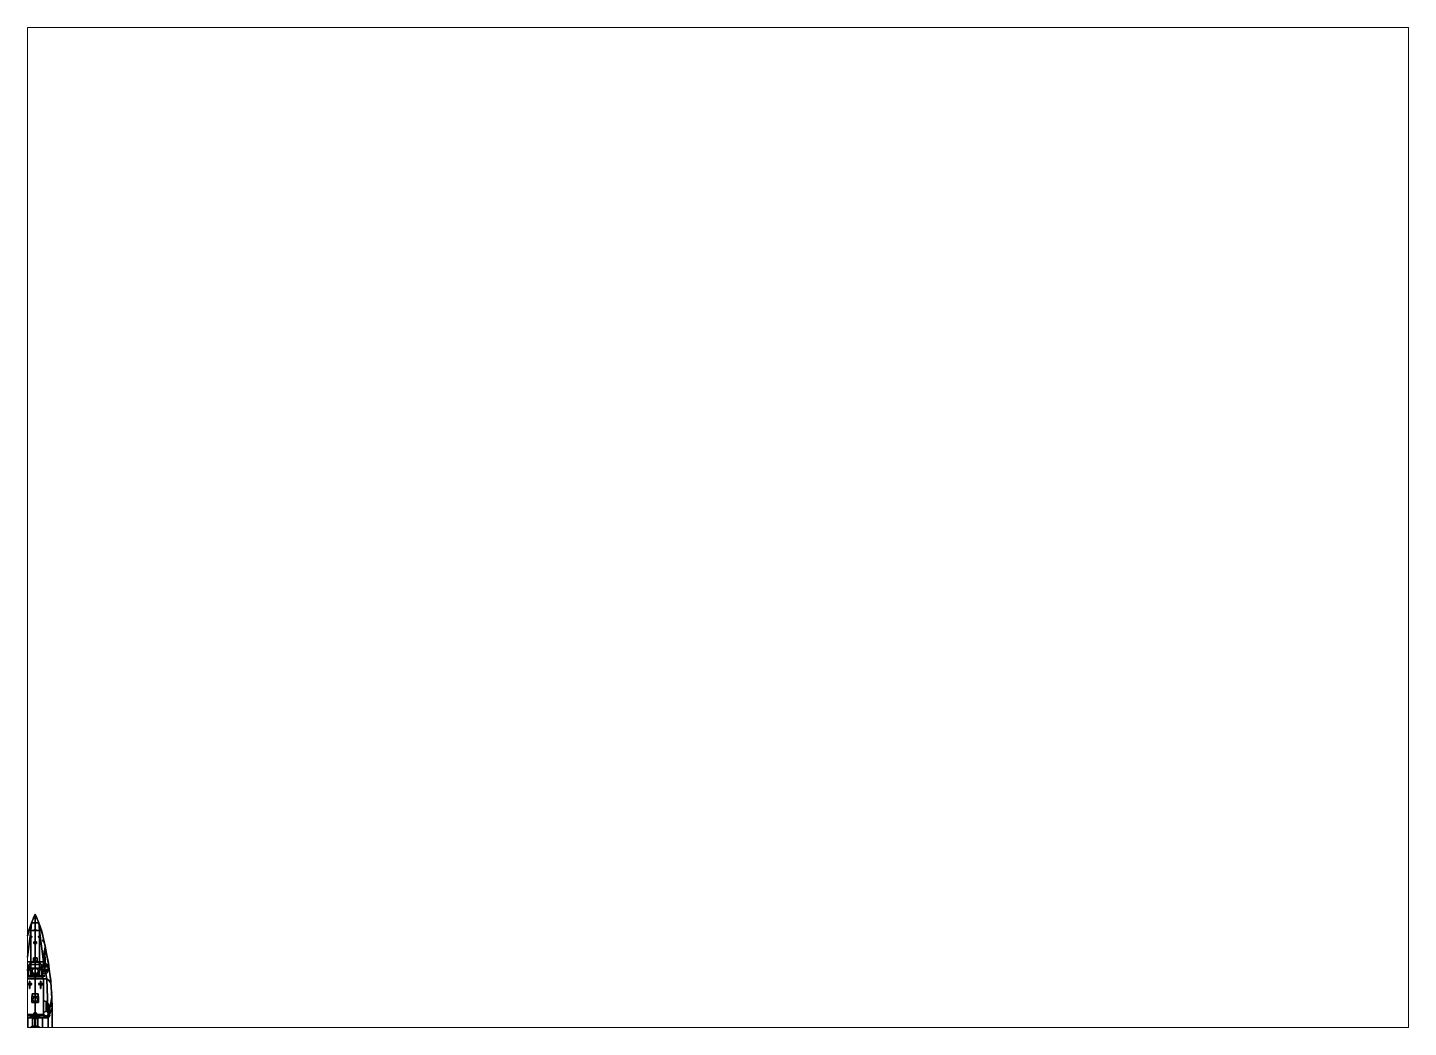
# Paper-space layout 'Layout1' of a CAD drawing. Header units: millimetres. Extents: x 28 to 251, y 20 to 181.
# The model-space entities are those that its viewports show. They can reach past a viewport. Long polylines and large blocks are cut down to what shows.
import ezdxf

# ---------------------------------------------------------------- set-up
doc = ezdxf.new("R2010")
doc.units = ezdxf.units.MM
for name, color, linetype in [('gun', 1, 'Continuous'), ('railings', 6, 'Continuous'), ('sleeve', 5, 'Continuous'), ('turret', 2, 'Continuous')]:
    doc.layers.add(name, color=color, linetype=linetype)

msp = doc.modelspace()

# ---------------------------------------------------------------- linework, layer by layer
for points in [[(-1.31, 24.52, 0.91), (-1.11, 26.93, 0.95), (-1.11, 26.93, 0.95), (-2.01, 24.33, 0.91)], [(-1.99, 24.33, 1.31), (-1.11, 26.93, 1.4), (-1.13, 26.93, 1.4), (-2.01, 24.33, 1.31)], [(-1.13, 26.93, 1.4), (-1.13, 26.93), (-2.01, 24.33), (-2.01, 24.33, 1.31)], [(-1.99, 24.33, 0.91), (-1.11, 26.93, 0.95), (-1.11, 26.93, 1.4), (-1.99, 24.33, 1.31)], [(1.31, 24.52, 0.91), (1.11, 26.93, 0.95), (-1.11, 26.93, 0.95), (-1.31, 24.52, 0.91)], [(-1.11, 26.93, 1.4), (-0.09, 29.41, 1.53), (-0.11, 29.41, 1.53), (-1.13, 26.93, 1.4)], [(-0.11, 29.41, 1.53), (-0.11, 29.41), (-1.13, 26.93), (-1.13, 26.93, 1.4)], [(1.11, 26.93, 0.95), (0.09, 29.41, 1), (-0.09, 29.41, 1), (-1.11, 26.93, 0.95)], [(-1.11, 26.93, 0.95), (-0.09, 29.41, 1), (-0.09, 29.41, 1.53), (-1.11, 26.93, 1.4)], [(-0.47, 28.4, 0.97), (-0.51, 28.38, 0.97), (-0.02, 29.09, 2.27), (0, 29.11, 2.27)], [(-0.51, 28.38, 0.97), (-0.5, 28.36, 0.97), (0, 29.07, 2.27), (-0.02, 29.09, 2.27)], [(-0.5, 28.36, 0.97), (-0.47, 28.38, 0.97), (0.02, 29.09, 2.27), (0, 29.07, 2.27)], [(-0.47, 28.38, 0.97), (-0.47, 28.4, 0.97), (0, 29.11, 2.27), (0.02, 29.09, 2.27)], [(-0.09, 29.41, 1.53), (0, 29.57, 1.53), (0, 29.59, 1.53), (-0.11, 29.41, 1.53)], [(0, 29.59, 1.53), (0, 29.59), (-0.11, 29.41), (-0.11, 29.41, 1.53)], [(0, 29.57, 1), (0, 29.57, 1), (-0.09, 29.41, 1), (0.09, 29.41, 1)], [(-0.09, 29.41, 1), (0, 29.57, 1), (0, 29.57, 1.53), (-0.09, 29.41, 1.53)], [(0, 29.19, 0.99), (-0.06, 29.13, 0.99), (-0.06, 29.13, 4.66), (0, 29.19, 4.66)], [(0.06, 29.13, 4.66), (0, 29.19, 4.66), (-0.06, 29.13, 4.66), (0, 29.07, 4.66)], [(-0.06, 29.13, 0.99), (0, 29.07, 0.99), (0, 29.07, 4.66), (-0.06, 29.13, 4.66)], [(0, 25.01, 1.21), (-0.04, 25.01, 1.25), (-0.04, 26.47, 2.73), (0, 26.51, 2.69)], [(0, 26.43, 2.77), (0.04, 26.47, 2.73), (0, 26.51, 2.69), (-0.04, 26.47, 2.73)], [(-0.04, 25.01, 1.25), (0, 25.01, 1.29), (0, 26.43, 2.77), (-0.04, 26.47, 2.73)], [(-0.03, 10.58, 11.58), (0, 10.58, 11.61), (0, 29.13, 2.39), (-0.03, 29.13, 2.36)], [(0, 10.58, 11.55), (-0.03, 10.58, 11.58), (-0.03, 29.13, 2.36), (0, 29.13, 2.33)], [(0.48, 28.4, 0.97), (0.48, 28.38, 0.97), (-0.02, 29.09, 2.27), (0, 29.11, 2.27)], [(0.48, 28.38, 0.97), (0.51, 28.36, 0.97), (0, 29.07, 2.27), (-0.02, 29.09, 2.27)], [(0, 26.6, 2.69), (-0.02, 26.58, 2.69), (-0.02, 26.46, 2.73), (0, 26.46, 2.75)], [(0, 26.6, 0.98), (-0.02, 26.58, 0.98), (-0.02, 26.58, 2.69), (0, 26.6, 2.69)], [(-0.02, 26.58, 2.69), (0, 26.56, 2.69), (0, 26.46, 2.71), (-0.02, 26.46, 2.73)], [(-0.02, 26.58, 0.98), (0, 26.56, 0.98), (0, 26.56, 2.69), (-0.02, 26.58, 2.69)], [(-0.02, 24.69, 1.81), (0, 24.69, 1.83), (0, 26.46, 2.75), (-0.02, 26.46, 2.73)], [(0, 24.69, 1.79), (-0.02, 24.69, 1.81), (-0.02, 26.46, 2.73), (0, 26.46, 2.71)], [(0.11, 29.41), (0, 29.59), (0, 29.59, 1.53), (0.11, 29.41, 1.53)], [(0.11, 29.41, 1.53), (0, 29.59, 1.53), (0, 29.57, 1.53), (0.09, 29.41, 1.53)], [(0, 29.57, 1.53), (0, 29.57, 1), (0.09, 29.41, 1), (0.09, 29.41, 1.53)], [(0.06, 29.13, 0.99), (0, 29.19, 0.99), (0, 29.19, 4.66), (0.06, 29.13, 4.66)], [(0, 29.07, 0.99), (0.06, 29.13, 0.99), (0.06, 29.13, 4.66), (0, 29.07, 4.66)], [(0, 10.58, 11.61), (0.03, 10.58, 11.58), (0.03, 29.13, 2.36), (0, 29.13, 2.39)], [(0.03, 10.58, 11.58), (0, 10.58, 11.55), (0, 29.13, 2.33), (0.03, 29.13, 2.36)], [(0.51, 28.38, 0.97), (0.48, 28.4, 0.97), (0, 29.11, 2.27), (0.02, 29.09, 2.27)], [(0.51, 28.36, 0.97), (0.51, 28.38, 0.97), (0.02, 29.09, 2.27), (0, 29.07, 2.27)], [(0.02, 26.58, 2.69), (0, 26.6, 2.69), (0, 26.46, 2.75), (0.02, 26.46, 2.73)], [(0.02, 26.58, 0.98), (0, 26.6, 0.98), (0, 26.6, 2.69), (0.02, 26.58, 2.69)], [(0, 26.56, 2.69), (0.02, 26.58, 2.69), (0.02, 26.46, 2.73), (0, 26.46, 2.71)], [(0, 26.56, 0.98), (0.02, 26.58, 0.98), (0.02, 26.58, 2.69), (0, 26.56, 2.69)], [(0.04, 25.01, 1.25), (0, 25.01, 1.21), (0, 26.51, 2.69), (0.04, 26.47, 2.73)], [(0, 25.01, 1.29), (0.04, 25.01, 1.25), (0.04, 26.47, 2.73), (0, 26.43, 2.77)], [(0, 24.69, 1.83), (0.02, 24.69, 1.81), (0.02, 26.46, 2.73), (0, 26.46, 2.75)], [(0.02, 24.69, 1.81), (0, 24.69, 1.79), (0, 26.46, 2.71), (0.02, 26.46, 2.73)], [(0.09, 29.41, 1.53), (0.09, 29.41, 1), (1.11, 26.93, 0.95), (1.11, 26.93, 1.4)], [(1.13, 26.93, 1.4), (0.11, 29.41, 1.53), (0.09, 29.41, 1.53), (1.11, 26.93, 1.4)], [(1.13, 26.93), (0.11, 29.41), (0.11, 29.41, 1.53), (1.13, 26.93, 1.4)], [(2.01, 24.33, 0.91), (1.11, 26.93, 0.95), (1.11, 26.93, 0.95), (1.31, 24.52, 0.91)], [(1.11, 26.93, 1.4), (1.11, 26.93, 0.95), (1.99, 24.33, 0.91), (1.99, 24.33, 1.31)], [(2.01, 24.33, 1.31), (1.13, 26.93, 1.4), (1.11, 26.93, 1.4), (1.99, 24.33, 1.31)], [(2.01, 24.33), (1.13, 26.93), (1.13, 26.93, 1.4), (2.01, 24.33, 1.31)], [(-2.52, 14.88, 0.81), (-1.31, 24.52, 0.91), (-2.01, 24.33, 0.91), (-3.1, 19.65, 0.84)], [(-3.1, 19.65, 0.84), (-2.01, 24.33, 0.91), (-2.01, 24.33), (-3.1, 19.65)], [(-2.57, 21.74, 0.86), (-2.7, 21.13, 0.86), (-2.7, 21.13, 0.99), (-2.57, 21.74, 0.99)], [(-2.57, 21.74, 0.99), (-2.7, 21.13, 0.99), (-2.5, 21.09, 0.99), (-2.38, 21.69, 0.99)], [(-2.55, 21.33, 1.18), (-2.61, 21.32, 1.18), (-2.65, 21.27, 1.18), (-2.5, 21.3, 1.18)], [(-2.61, 21.32, 0.99), (-2.65, 21.27, 0.99), (-2.65, 21.27, 1.18), (-2.61, 21.32, 1.18)], [(-2.5, 21.3, 1.18), (-2.65, 21.27, 1.18), (-2.64, 21.21, 1.18), (-2.49, 21.24, 1.18)], [(-2.65, 21.27, 0.99), (-2.64, 21.21, 0.99), (-2.64, 21.21, 1.18), (-2.65, 21.27, 1.18)], [(-2.49, 21.24, 1.18), (-2.64, 21.21, 1.18), (-2.59, 21.18, 1.18), (-2.53, 21.19, 1.18)], [(-2.55, 21.33, 0.99), (-2.61, 21.32, 0.99), (-2.61, 21.32, 1.18), (-2.55, 21.33, 1.18)], [(-2.49, 21.66, 1.18), (-2.55, 21.65, 1.18), (-2.58, 21.6, 1.18), (-2.44, 21.62, 1.18)], [(-2.55, 21.65, 0.99), (-2.58, 21.6, 0.99), (-2.58, 21.6, 1.18), (-2.55, 21.65, 1.18)], [(-2.44, 21.62, 1.18), (-2.58, 21.6, 1.18), (-2.57, 21.54, 1.18), (-2.42, 21.56, 1.18)], [(-2.58, 21.6, 0.99), (-2.57, 21.54, 0.99), (-2.57, 21.54, 1.18), (-2.58, 21.6, 1.18)], [(-2.38, 21.69, 0.99), (-2.38, 21.69, 0.86), (-2.57, 21.74, 0.86), (-2.57, 21.74, 0.99)], [(-2.42, 21.56, 1.18), (-2.57, 21.54, 1.18), (-2.52, 21.5, 1.18), (-2.46, 21.51, 1.18)], [(-2.57, 21.54, 0.99), (-2.52, 21.5, 0.99), (-2.52, 21.5, 1.18), (-2.57, 21.54, 1.18)], [(-2.49, 21.66, 0.99), (-2.55, 21.65, 0.99), (-2.55, 21.65, 1.18), (-2.49, 21.66, 1.18)], [(-2.5, 21.3, 0.99), (-2.55, 21.33, 0.99), (-2.55, 21.33, 1.18), (-2.5, 21.3, 1.18)], [(-2.53, 21.19, 0.99), (-2.49, 21.24, 0.99), (-2.49, 21.24, 1.18), (-2.53, 21.19, 1.18)], [(-2.52, 21.5, 0.99), (-2.46, 21.51, 0.99), (-2.46, 21.51, 1.18), (-2.52, 21.5, 1.18)], [(-2.5, 21.09, 0.99), (-2.5, 21.09, 0.86), (-2.38, 21.69, 0.86), (-2.38, 21.69, 0.99)], [(-2.49, 21.24, 0.99), (-2.5, 21.3, 0.99), (-2.5, 21.3, 1.18), (-2.49, 21.24, 1.18)], [(-2.44, 21.62, 0.99), (-2.49, 21.66, 0.99), (-2.49, 21.66, 1.18), (-2.44, 21.62, 1.18)], [(-2.46, 21.51, 0.99), (-2.42, 21.56, 0.99), (-2.42, 21.56, 1.18), (-2.46, 21.51, 1.18)], [(-2.42, 21.56, 0.99), (-2.44, 21.62, 0.99), (-2.44, 21.62, 1.18), (-2.42, 21.56, 1.18)], [(-2.01, 24.33, 1.31), (-2.01, 24.33, 0.91), (-2.32, 22.97, 0.89), (-2.26, 23.25, 1.27)], [(-2.26, 23.25, 1.27), (-2.32, 22.97, 0.89), (-2.3, 22.97, 0.89), (-2.24, 23.25, 1.27)], [(-2.3, 22.97, 0.89), (-1.99, 24.33, 0.91), (-1.99, 24.33, 1.31), (-2.24, 23.25, 1.27)], [(-2.24, 23.25, 1.27), (-1.99, 24.33, 1.31), (-2.01, 24.33, 1.31), (-2.26, 23.25, 1.27)], [(-1.26, 22.47, 1.51), (-1.13, 22.78, 1.51), (-1.26, 22.73, 1.51), (-1.31, 22.6, 1.51)], [(-1.26, 22.73, 0.95), (-1.31, 22.6, 0.95), (-1.31, 22.6, 1.51), (-1.26, 22.73, 1.51)], [(-1.31, 22.6, 0.95), (-1.26, 22.47, 0.95), (-1.26, 22.47, 1.51), (-1.31, 22.6, 1.51)], [(-1.13, 22.42, 1.51), (-1, 22.73, 1.51), (-1.13, 22.78, 1.51), (-1.26, 22.47, 1.51)], [(-1.13, 22.78, 0.94), (-1.26, 22.73, 0.95), (-1.26, 22.73, 1.51), (-1.13, 22.78, 1.51)], [(-1.26, 22.47, 0.95), (-1.13, 22.42, 0.95), (-1.13, 22.42, 1.51), (-1.26, 22.47, 1.51)], [(-1, 22.73, 0.95), (-1.13, 22.78, 0.94), (-1.13, 22.78, 1.51), (-1, 22.73, 1.51)], [(-1, 22.47, 1.51), (-0.95, 22.6, 1.51), (-1, 22.73, 1.51), (-1.13, 22.42, 1.51)], [(-1.13, 22.42, 0.95), (-1, 22.47, 0.95), (-1, 22.47, 1.51), (-1.13, 22.42, 1.51)], [(-0.95, 22.6, 0.95), (-1, 22.73, 0.95), (-1, 22.73, 1.51), (-0.95, 22.6, 1.51)], [(-1, 22.47, 0.95), (-0.95, 22.6, 0.95), (-0.95, 22.6, 1.51), (-1, 22.47, 1.51)], [(-0.19, 24.9, 1.27), (0, 25.01, 1.27), (0, 25.01, 0.91), (-0.19, 24.9, 0.91)], [(-0.19, 24.9, 1.27), (-0.19, 24.68, 1.27), (0, 24.57, 1.27), (0, 25.01, 1.27)], [(-0.19, 24.68, 1.27), (-0.19, 24.9, 1.27), (-0.19, 24.9, 0.91), (-0.19, 24.68, 0.91)], [(0, 24.57, 1.27), (-0.19, 24.68, 1.27), (-0.19, 24.68, 0.91), (0, 24.57, 0.91)], [(-0.1, 24.96, 1.56), (-0.1, 24.88, 1.75), (0.1, 24.88, 1.75), (0.1, 24.96, 1.56)], [(-0.1, 24.88, 1.37), (-0.1, 24.96, 1.56), (0.1, 24.96, 1.56), (0.1, 24.88, 1.37)], [(-0.1, 24.96, 1.56), (-0.1, 24.5, 1.75), (-0.1, 24.69, 1.83), (-0.1, 24.88, 1.75)], [(-0.1, 24.88, 1.37), (-0.1, 24.42, 1.56), (-0.1, 24.5, 1.75), (-0.1, 24.96, 1.56)], [(-0.1, 24.88, 1.75), (-0.1, 24.69, 1.83), (0.1, 24.69, 1.83), (0.1, 24.88, 1.75)], [(-0.1, 24.69, 1.29), (-0.1, 24.88, 1.37), (0.1, 24.88, 1.37), (0.1, 24.69, 1.29)], [(-0.1, 24.69, 1.29), (-0.1, 24.5, 1.37), (-0.1, 24.42, 1.56), (-0.1, 24.88, 1.37)], [(-0.1, 24.69, 1.83), (-0.1, 24.5, 1.75), (0.1, 24.5, 1.75), (0.1, 24.69, 1.83)], [(-0.1, 24.5, 1.37), (-0.1, 24.69, 1.29), (0.1, 24.69, 1.29), (0.1, 24.5, 1.37)], [(-0.1, 24.5, 1.75), (-0.1, 24.42, 1.56), (0.1, 24.42, 1.56), (0.1, 24.5, 1.75)], [(-0.1, 24.42, 1.56), (-0.1, 24.5, 1.37), (0.1, 24.5, 1.37), (0.1, 24.42, 1.56)], [(0, 25.01, 1.27), (0.19, 24.9, 1.27), (0.19, 24.9, 0.91), (0, 25.01, 0.91)], [(0, 25.01, 1.27), (0, 24.57, 1.27), (0.19, 24.68, 1.27), (0.19, 24.9, 1.27)], [(0.19, 24.68, 1.27), (0, 24.57, 1.27), (0, 24.57, 0.91), (0.19, 24.68, 0.91)], [(0.1, 24.69, 1.29), (0.1, 24.88, 1.37), (0.1, 24.96, 1.56), (0.1, 24.5, 1.37)], [(0.1, 24.5, 1.37), (0.1, 24.96, 1.56), (0.1, 24.88, 1.75), (0.1, 24.42, 1.56)], [(0.1, 24.42, 1.56), (0.1, 24.88, 1.75), (0.1, 24.69, 1.83), (0.1, 24.5, 1.75)], [(0.19, 24.9, 1.27), (0.19, 24.68, 1.27), (0.19, 24.68, 0.91), (0.19, 24.9, 0.91)], [(1, 22.47, 1.51), (1.13, 22.78, 1.51), (1, 22.73, 1.51), (0.95, 22.6, 1.51)], [(1, 22.73, 0.95), (0.95, 22.6, 0.95), (0.95, 22.6, 1.51), (1, 22.73, 1.51)], [(0.95, 22.6, 0.95), (1, 22.47, 0.95), (1, 22.47, 1.51), (0.95, 22.6, 1.51)], [(1.13, 22.78, 0.94), (1, 22.73, 0.95), (1, 22.73, 1.51), (1.13, 22.78, 1.51)], [(1.13, 22.42, 1.51), (1.26, 22.73, 1.51), (1.13, 22.78, 1.51), (1, 22.47, 1.51)], [(1, 22.47, 0.95), (1.13, 22.42, 0.95), (1.13, 22.42, 1.51), (1, 22.47, 1.51)], [(1.26, 22.73, 0.95), (1.13, 22.78, 0.94), (1.13, 22.78, 1.51), (1.26, 22.73, 1.51)], [(1.26, 22.47, 1.51), (1.31, 22.6, 1.51), (1.26, 22.73, 1.51), (1.13, 22.42, 1.51)], [(1.13, 22.42, 0.95), (1.26, 22.47, 0.95), (1.26, 22.47, 1.51), (1.13, 22.42, 1.51)], [(1.31, 22.6, 0.95), (1.26, 22.73, 0.95), (1.26, 22.73, 1.51), (1.31, 22.6, 1.51)], [(1.26, 22.47, 0.95), (1.31, 22.6, 0.95), (1.31, 22.6, 1.51), (1.26, 22.47, 1.51)], [(3.1, 19.65, 0.84), (2.01, 24.33, 0.91), (1.31, 24.52, 0.91), (2.52, 14.88, 0.81)], [(2.26, 23.25, 1.27), (2.01, 24.33, 1.31), (1.99, 24.33, 1.31), (2.24, 23.25, 1.27)], [(1.99, 24.33, 1.31), (1.99, 24.33, 0.91), (2.3, 22.97, 0.89), (2.24, 23.25, 1.27)], [(3.1, 19.65), (2.01, 24.33), (2.01, 24.33, 0.91), (3.1, 19.65, 0.84)], [(2.32, 22.97, 0.89), (2.01, 24.33, 0.91), (2.01, 24.33, 1.31), (2.26, 23.25, 1.27)], [(2.24, 23.25, 1.27), (2.3, 22.97, 0.89), (2.32, 22.97, 0.89), (2.26, 23.25, 1.27)], [(2.57, 21.74, 0.99), (2.57, 21.74, 0.86), (2.38, 21.69, 0.86), (2.38, 21.69, 0.99)], [(2.38, 21.69, 0.99), (2.5, 21.09, 0.99), (2.7, 21.13, 0.99), (2.57, 21.74, 0.99)], [(2.38, 21.69, 0.86), (2.5, 21.09, 0.86), (2.5, 21.09, 0.99), (2.38, 21.69, 0.99)], [(2.49, 21.66, 1.18), (2.44, 21.62, 1.18), (2.42, 21.56, 1.18), (2.55, 21.65, 1.18)], [(2.55, 21.65, 1.18), (2.42, 21.56, 1.18), (2.46, 21.51, 1.18), (2.58, 21.6, 1.18)], [(2.44, 21.62, 0.99), (2.42, 21.56, 0.99), (2.42, 21.56, 1.18), (2.44, 21.62, 1.18)], [(2.42, 21.56, 0.99), (2.46, 21.51, 0.99), (2.46, 21.51, 1.18), (2.42, 21.56, 1.18)], [(2.49, 21.66, 0.99), (2.44, 21.62, 0.99), (2.44, 21.62, 1.18), (2.49, 21.66, 1.18)], [(2.58, 21.6, 1.18), (2.46, 21.51, 1.18), (2.52, 21.5, 1.18), (2.57, 21.54, 1.18)], [(2.46, 21.51, 0.99), (2.52, 21.5, 0.99), (2.52, 21.5, 1.18), (2.46, 21.51, 1.18)], [(2.55, 21.65, 0.99), (2.49, 21.66, 0.99), (2.49, 21.66, 1.18), (2.55, 21.65, 1.18)], [(2.55, 21.33, 1.18), (2.5, 21.3, 1.18), (2.49, 21.24, 1.18), (2.61, 21.32, 1.18)], [(2.61, 21.32, 1.18), (2.49, 21.24, 1.18), (2.53, 21.19, 1.18), (2.65, 21.27, 1.18)], [(2.5, 21.3, 0.99), (2.49, 21.24, 0.99), (2.49, 21.24, 1.18), (2.5, 21.3, 1.18)], [(2.49, 21.24, 0.99), (2.53, 21.19, 0.99), (2.53, 21.19, 1.18), (2.49, 21.24, 1.18)], [(2.55, 21.33, 0.99), (2.5, 21.3, 0.99), (2.5, 21.3, 1.18), (2.55, 21.33, 1.18)], [(2.52, 21.5, 0.99), (2.57, 21.54, 0.99), (2.57, 21.54, 1.18), (2.52, 21.5, 1.18)], [(2.65, 21.27, 1.18), (2.53, 21.19, 1.18), (2.59, 21.18, 1.18), (2.64, 21.21, 1.18)], [(2.58, 21.6, 0.99), (2.55, 21.65, 0.99), (2.55, 21.65, 1.18), (2.58, 21.6, 1.18)], [(2.61, 21.32, 0.99), (2.55, 21.33, 0.99), (2.55, 21.33, 1.18), (2.61, 21.32, 1.18)], [(2.7, 21.13, 0.99), (2.7, 21.13, 0.86), (2.57, 21.74, 0.86), (2.57, 21.74, 0.99)], [(2.57, 21.54, 0.99), (2.58, 21.6, 0.99), (2.58, 21.6, 1.18), (2.57, 21.54, 1.18)], [(2.65, 21.27, 0.99), (2.61, 21.32, 0.99), (2.61, 21.32, 1.18), (2.65, 21.27, 1.18)], [(2.64, 21.21, 0.99), (2.65, 21.27, 0.99), (2.65, 21.27, 1.18), (2.64, 21.21, 1.18)], [(-4.21, 13.61, 0.8), (-3.1, 19.65, 0.84), (-3.1, 19.65), (-4.21, 13.61)], [(-2.52, 14.88, 0.81), (-2.52, 14.88, 0.81), (-3.1, 19.65, 0.84), (-4.21, 13.61, 0.8)], [(-2.7, 21.13, 0.99), (-2.7, 21.13, 0.86), (-2.5, 21.09, 0.86), (-2.5, 21.09, 0.99)], [(-2.64, 21.21, 0.99), (-2.59, 21.18, 0.99), (-2.59, 21.18, 1.18), (-2.64, 21.21, 1.18)], [(-2.59, 21.18, 0.99), (-2.53, 21.19, 0.99), (-2.53, 21.19, 1.18), (-2.59, 21.18, 1.18)], [(-0.37, 21.11, 1.47), (-0.37, 21.11, 0.98), (-0.37, 20.53, 1), (-0.37, 20.53, 1.47)], [(0.37, 21.11, 1.47), (0.37, 21.11, 0.98), (-0.37, 21.11, 0.98), (-0.37, 21.11, 1.47)], [(0.37, 20.53, 1.47), (0.37, 21.11, 1.47), (-0.37, 21.11, 1.47), (-0.37, 20.53, 1.47)], [(-0.37, 20.53, 1.47), (-0.37, 20.53, 1), (0.37, 20.53, 1), (0.37, 20.53, 1.47)], [(-0.14, 20.65, 1.92), (0, 20.99, 1.92), (-0.14, 20.93, 1.92), (-0.2, 20.79, 1.92)], [(-0.14, 20.93, 1.82), (-0.2, 20.79, 1.82), (-0.2, 20.79, 1.92), (-0.14, 20.93, 1.92)], [(-0.2, 20.79, 1.82), (-0.14, 20.65, 1.82), (-0.14, 20.65, 1.92), (-0.2, 20.79, 1.92)], [(-0.12, 20.91, 1.47), (-0.17, 20.79, 1.47), (-0.17, 20.79, 1.82), (-0.12, 20.91, 1.82)], [(-0.17, 20.79, 1.47), (-0.12, 20.67, 1.47), (-0.12, 20.67, 1.82), (-0.17, 20.79, 1.82)], [(0, 20.99, 1.82), (-0.14, 20.93, 1.82), (-0.14, 20.93, 1.92), (0, 20.99, 1.92)], [(0, 20.59, 1.92), (0.14, 20.93, 1.92), (0, 20.99, 1.92), (-0.14, 20.65, 1.92)], [(-0.14, 20.65, 1.82), (0, 20.59, 1.82), (0, 20.59, 1.92), (-0.14, 20.65, 1.92)], [(0, 20.96, 1.47), (-0.12, 20.91, 1.47), (-0.12, 20.91, 1.82), (0, 20.96, 1.82)], [(-0.12, 20.67, 1.47), (0, 20.62, 1.47), (0, 20.62, 1.82), (-0.12, 20.67, 1.82)], [(0.14, 20.93, 1.82), (0, 20.99, 1.82), (0, 20.99, 1.92), (0.14, 20.93, 1.92)], [(0.12, 20.91, 1.47), (0, 20.96, 1.47), (0, 20.96, 1.82), (0.12, 20.91, 1.82)], [(0.14, 20.65, 1.92), (0.2, 20.79, 1.92), (0.14, 20.93, 1.92), (0, 20.59, 1.92)], [(0, 20.62, 1.47), (0.12, 20.67, 1.47), (0.12, 20.67, 1.82), (0, 20.62, 1.82)], [(0, 20.59, 1.82), (0.14, 20.65, 1.82), (0.14, 20.65, 1.92), (0, 20.59, 1.92)], [(0.17, 20.79, 1.47), (0.12, 20.91, 1.47), (0.12, 20.91, 1.82), (0.17, 20.79, 1.82)], [(0.12, 20.67, 1.47), (0.17, 20.79, 1.47), (0.17, 20.79, 1.82), (0.12, 20.67, 1.82)], [(0.2, 20.79, 1.82), (0.14, 20.93, 1.82), (0.14, 20.93, 1.92), (0.2, 20.79, 1.92)], [(0.14, 20.65, 1.82), (0.2, 20.79, 1.82), (0.2, 20.79, 1.92), (0.14, 20.65, 1.92)], [(0.37, 20.53, 1), (0.37, 21.11, 0.98), (0.37, 21.11, 1.47), (0.37, 20.53, 1.47)], [(2.5, 21.09, 0.99), (2.5, 21.09, 0.86), (2.7, 21.13, 0.86), (2.7, 21.13, 0.99)], [(4.21, 13.61, 0.8), (3.1, 19.65, 0.84), (2.52, 14.88, 0.81)], [(2.53, 21.19, 0.99), (2.59, 21.18, 0.99), (2.59, 21.18, 1.18), (2.53, 21.19, 1.18)], [(2.59, 21.18, 0.99), (2.64, 21.21, 0.99), (2.64, 21.21, 1.18), (2.59, 21.18, 1.18)], [(4.21, 13.61), (3.1, 19.65), (3.1, 19.65, 0.84), (4.21, 13.61, 0.8)], [(-3.57, 9.73, 0.77), (-2.52, 14.88, 0.81), (-4.21, 13.61, 0.8), (-4.85, 8.62, 0.77)], [(-4.85, 8.62, 0.77), (-4.21, 13.61, 0.8), (-4.21, 13.61), (-4.85, 8.62)], [(-2.09, 13, 4.5), (-1.81, 14.04, 4.5), (-1.81, 14.04, 4.4), (-2.09, 13, 4.4)], [(1.81, 14.04, 4.5), (-1.81, 14.04, 4.5), (-2.09, 13, 4.5), (2.09, 13, 4.5)], [(-2.09, 10.56, 4.5), (-2.09, 13, 4.5), (-2.09, 13, 4.4), (-2.09, 10.56, 4.4)], [(2.09, 13, 4.5), (-2.09, 13, 4.5), (-2.09, 10.56, 4.5), (2.09, 10.56, 4.5)], [(-1.81, 14.04, 4.5), (-1.04, 14.81, 4.5), (-1.04, 14.81, 4.4), (-1.81, 14.04, 4.4)], [(1.05, 14.81, 4.5), (-1.04, 14.81, 4.5), (-1.81, 14.04, 4.5), (1.81, 14.04, 4.5)], [(-1.04, 14.81, 4.5), (0, 15.09, 4.5), (0, 15.09, 4.4), (-1.04, 14.81, 4.4)], [(0, 15.09, 4.5), (0, 15.09, 4.5), (-1.04, 14.81, 4.5), (1.05, 14.81, 4.5)], [(-0.45, 12.89, 1.16), (-0.78, 12.56, 1.17), (-0.78, 12.56, 4.4), (-0.45, 12.89, 4.4)], [(0.57, 16.16, 2.44), (0.57, 16.16, 1.1), (-0.57, 16.16, 1.1), (-0.57, 16.16, 2.44)], [(-0.57, 16.16, 2.44), (-0.57, 16.16, 1.1), (-0.57, 15.16, 1.12), (-0.57, 15.16, 2.44)], [(0.57, 15.16, 2.44), (0.57, 16.16, 2.44), (-0.57, 16.16, 2.44), (-0.57, 15.16, 2.44)], [(-0.57, 15.16, 2.44), (-0.57, 15.16, 1.12), (0.57, 15.16, 1.12), (0.57, 15.16, 2.44)], [(0, 13.01, 1.16), (-0.45, 12.89, 1.16), (-0.45, 12.89, 4.4), (0, 13.01, 4.4)], [(0, 14.66, 1.13), (-0.07, 14.59, 1.13), (-0.07, 14.59, 4.4), (0, 14.66, 4.4)], [(-0.07, 14.59, 1.13), (0, 14.52, 1.13), (0, 14.52, 4.4), (-0.07, 14.59, 4.4)], [(0, 15.09, 4.5), (1.05, 14.81, 4.5), (1.05, 14.81, 4.4), (0, 15.09, 4.4)], [(0.07, 14.59, 1.13), (0, 14.66, 1.13), (0, 14.66, 4.4), (0.07, 14.59, 4.4)], [(0, 14.52, 1.13), (0.07, 14.59, 1.13), (0.07, 14.59, 4.4), (0, 14.52, 4.4)], [(0.45, 12.89, 1.16), (0, 13.01, 1.16), (0, 13.01, 4.4), (0.45, 12.89, 4.4)], [(0.78, 12.56, 1.17), (0.45, 12.89, 1.16), (0.45, 12.89, 4.4), (0.78, 12.56, 4.4)], [(0.57, 15.16, 1.12), (0.57, 16.16, 1.1), (0.57, 16.16, 2.44), (0.57, 15.16, 2.44)], [(1.05, 14.81, 4.5), (1.81, 14.04, 4.5), (1.81, 14.04, 4.4), (1.05, 14.81, 4.4)], [(1.81, 14.04, 4.5), (2.09, 13, 4.5), (2.09, 13, 4.4), (1.81, 14.04, 4.4)], [(2.09, 13, 4.5), (2.09, 10.56, 4.5), (2.09, 10.56, 4.4), (2.09, 13, 4.4)], [(4.85, 8.62, 0.77), (4.21, 13.61, 0.8), (2.52, 14.88, 0.81), (3.57, 9.73, 0.77)], [(4.85, 8.62), (4.21, 13.61), (4.21, 13.61, 0.8), (4.85, 8.62, 0.77)], [(-3.95, -2.31, 0.74), (-3.57, 9.73, 0.77), (-4.85, 8.62, 0.77), (-5.09, 4.07, 0.78)], [(-2.95, 10.56, 9.02), (-2.95, 10.63, 9.06), (2.95, 10.63, 9.06), (2.95, 10.56, 9.02)], [(-2.95, 10.63, 9.06), (-2.95, 10.63, 9.14), (2.95, 10.63, 9.14), (2.95, 10.63, 9.06)], [(-2.95, 10.63, 9.14), (-2.95, 10.56, 9.18), (2.95, 10.56, 9.18), (2.95, 10.63, 9.14)], [(-2.95, 10.56, 9.02), (-2.95, 10.56, 9.18), (-2.95, 10.63, 9.14), (-2.95, 10.63, 9.06)], [(-2.95, 10.56, 9.18), (-2.95, 10.49, 9.14), (2.95, 10.49, 9.14), (2.95, 10.56, 9.18)], [(-2.95, 10.49, 9.06), (-2.95, 10.56, 9.02), (2.95, 10.56, 9.02), (2.95, 10.49, 9.06)], [(-2.95, 10.49, 9.06), (-2.95, 10.49, 9.14), (-2.95, 10.56, 9.18), (-2.95, 10.56, 9.02)], [(-2.95, 10.49, 9.14), (-2.95, 10.49, 9.06), (2.95, 10.49, 9.06), (2.95, 10.49, 9.14)], [(-2.7, 10.59, 9.16), (-2.73, 10.56, 9.16), (-0.03, 10.56, 10.63), (0, 10.59, 10.63)], [(-2.73, 10.56, 9.16), (-2.7, 10.53, 9.16), (0, 10.53, 10.63), (-0.03, 10.56, 10.63)], [(-2.67, 10.56, 9.16), (-2.7, 10.59, 9.16), (0, 10.59, 10.63), (0.03, 10.56, 10.63)], [(-2.7, 10.53, 9.16), (-2.67, 10.56, 9.16), (0.03, 10.56, 10.63), (0, 10.53, 10.63)], [(2.15, 10.32, 3.41), (-2.15, 10.32, 3.41), (-2.55, 9.73, 3.41), (2.55, 9.73, 3.41)], [(-2.55, 9.73, 3.41), (-2.15, 10.32, 3.41), (-2.15, 10.32, 1.07), (-2.55, 9.73, 0.99)], [(2.55, 9.73, 3.41), (-2.55, 9.73, 3.41), (-2.55, -1.32, 3.41), (2.55, -1.32, 3.41)], [(-2.55, -1.32, 3.41), (-2.55, 9.73, 3.41), (-2.55, 9.73, 0.99), (-2.55, -1.32, 1.01)], [(-2.15, 10.32, 3.41), (-1.31, 10.32, 1.25), (-1.31, 10.32, 1.25), (-2.15, 10.32, 1.07)], [(-2.15, 10.32, 3.41), (-0.9, 10.32, 3.41), (-0.9, 10.32, 1.25), (-1.31, 10.32, 1.25)], [(2.09, 10.56, 4.5), (-2.09, 10.56, 4.5), (-2.09, 10.56, 4.4), (2.09, 10.56, 4.4)], [(-0.78, 12.56, 1.17), (-0.9, 12.11, 1.18), (-0.9, 12.11, 4.4), (-0.78, 12.56, 4.4)], [(-0.9, 12.11, 3.41), (-0.78, 11.66, 3.41), (-0.78, 11.66, 4.4), (-0.9, 12.11, 4.4)], [(-0.9, 10.32, 3.41), (-0.9, 12.11, 3.41), (-0.9, 12.11, 1.18), (-0.9, 10.32, 1.25)], [(-0.78, 11.66, 3.41), (-0.78, 11.66, 3.41), (-0.9, 12.11, 3.41), (-0.9, 10.32, 3.41)], [(-0.45, 11.33, 3.41), (-0.45, 11.33, 3.41), (-0.78, 11.66, 3.41), (-0.9, 10.32, 3.41)], [(0, 11.21, 3.41), (0, 11.21, 3.41), (-0.45, 11.33, 3.41), (-0.9, 10.32, 3.41)], [(0.9, 10.32, 3.41), (0.9, 10.32, 3.41), (0, 11.21, 3.41), (-0.9, 10.32, 3.41)], [(-0.78, 11.66, 3.41), (-0.45, 11.33, 3.41), (-0.45, 11.33, 4.4), (-0.78, 11.66, 4.4)], [(-0.45, 11.33, 3.41), (0, 11.21, 3.41), (0, 11.21, 4.4), (-0.45, 11.33, 4.4)], [(-0.05, 10.45, 3.41), (-0.1, 10.36, 3.41), (-0.1, 10.36, 5.8), (-0.05, 10.45, 5.8)], [(-0.1, 10.36, 5.8), (0.1, 10.36, 5.8), (0.05, 10.45, 5.8), (-0.05, 10.45, 5.8)], [(-0.1, 10.36, 3.41), (-0.05, 10.27, 3.41), (-0.05, 10.27, 5.8), (-0.1, 10.36, 5.8)], [(-0.05, 10.27, 5.8), (0.05, 10.27, 5.8), (0.1, 10.36, 5.8), (-0.1, 10.36, 5.8)], [(-0.04, 10.63, 3.41), (-0.08, 10.56, 3.41), (-0.08, 10.56, 12.89), (-0.04, 10.63, 12.89)], [(-0.08, 10.56, 12.89), (0.08, 10.56, 12.89), (0.04, 10.63, 12.89), (-0.04, 10.63, 12.89)], [(-0.08, 10.56, 3.41), (-0.04, 10.49, 3.41), (-0.04, 10.49, 12.89), (-0.08, 10.56, 12.89)], [(-0.04, 10.49, 12.89), (0.04, 10.49, 12.89), (0.08, 10.56, 12.89), (-0.08, 10.56, 12.89)], [(0.05, 10.45, 3.41), (-0.05, 10.45, 3.41), (-0.05, 10.45, 5.8), (0.05, 10.45, 5.8)], [(-0.05, 10.27, 3.41), (0.05, 10.27, 3.41), (0.05, 10.27, 5.8), (-0.05, 10.27, 5.8)], [(0.04, 10.63, 3.41), (-0.04, 10.63, 3.41), (-0.04, 10.63, 12.89), (0.04, 10.63, 12.89)], [(-0.04, 10.49, 3.41), (0.04, 10.49, 3.41), (0.04, 10.49, 12.89), (-0.04, 10.49, 12.89)], [(2.7, 10.59, 9.16), (2.67, 10.56, 9.16), (-0.03, 10.56, 10.63), (0, 10.59, 10.63)], [(2.67, 10.56, 9.16), (2.7, 10.53, 9.16), (0, 10.53, 10.63), (-0.03, 10.56, 10.63)], [(0, 11.21, 3.41), (0.45, 11.33, 3.41), (0.45, 11.33, 4.4), (0, 11.21, 4.4)], [(0.9, 10.32, 3.41), (0.9, 10.32, 3.41), (0.45, 11.33, 3.41), (0, 11.21, 3.41)], [(2.73, 10.56, 9.16), (2.7, 10.59, 9.16), (0, 10.59, 10.63), (0.03, 10.56, 10.63)], [(2.7, 10.53, 9.16), (2.73, 10.56, 9.16), (0.03, 10.56, 10.63), (0, 10.53, 10.63)], [(0.08, 10.56, 3.41), (0.04, 10.63, 3.41), (0.04, 10.63, 12.89), (0.08, 10.56, 12.89)], [(0.04, 10.49, 3.41), (0.08, 10.56, 3.41), (0.08, 10.56, 12.89), (0.04, 10.49, 12.89)], [(0.1, 10.36, 3.41), (0.05, 10.45, 3.41), (0.05, 10.45, 5.8), (0.1, 10.36, 5.8)], [(0.05, 10.27, 3.41), (0.1, 10.36, 3.41), (0.1, 10.36, 5.8), (0.05, 10.27, 5.8)], [(0.45, 11.33, 3.41), (0.78, 11.66, 3.41), (0.78, 11.66, 4.4), (0.45, 11.33, 4.4)], [(0.9, 10.32, 3.41), (0.9, 10.32, 3.41), (0.78, 11.66, 3.41), (0.45, 11.33, 3.41)], [(0.9, 12.11, 1.18), (0.78, 12.56, 1.17), (0.78, 12.56, 4.4), (0.9, 12.11, 4.4)], [(0.78, 11.66, 3.41), (0.9, 12.11, 3.41), (0.9, 12.11, 4.4), (0.78, 11.66, 4.4)], [(0.9, 10.32, 3.41), (0.9, 10.32, 3.41), (0.9, 12.11, 3.41), (0.78, 11.66, 3.41)], [(0.9, 10.32, 1.25), (0.9, 12.11, 1.18), (0.9, 12.11, 3.41), (0.9, 10.32, 3.41)], [(1.31, 10.32, 1.25), (0.9, 10.32, 1.25), (0.9, 10.32, 3.41), (2.15, 10.32, 3.41)], [(2.15, 10.32, 1.07), (1.31, 10.32, 1.25), (1.31, 10.32, 1.25), (2.15, 10.32, 3.41)], [(2.55, 9.73, 0.99), (2.15, 10.32, 1.07), (2.15, 10.32, 3.41), (2.55, 9.73, 3.41)], [(2.55, -1.32, 1.01), (2.55, 9.73, 0.99), (2.55, 9.73, 3.41), (2.55, -1.32, 3.41)], [(2.95, 10.56, 9.18), (2.95, 10.56, 9.02), (2.95, 10.63, 9.06), (2.95, 10.63, 9.14)], [(2.95, 10.49, 9.14), (2.95, 10.49, 9.06), (2.95, 10.56, 9.02), (2.95, 10.56, 9.18)], [(5.09, 4.07, 0.78), (4.85, 8.62, 0.77), (3.57, 9.73, 0.77), (3.95, -2.31, 0.74)], [(4.7, 9.26, 0.9), (4.7, 9.26, 0.77), (4.5, 9.24, 0.77), (4.5, 9.24, 0.9)], [(4.5, 9.24, 0.9), (4.55, 8.62, 0.9), (4.75, 8.64, 0.9), (4.7, 9.26, 0.9)], [(4.5, 9.24, 0.77), (4.55, 8.62, 0.77), (4.55, 8.62, 0.9), (4.5, 9.24, 0.9)], [(4.6, 9.19, 1.09), (4.55, 9.16, 1.09), (4.53, 9.1, 1.09), (4.66, 9.17, 1.09)], [(4.66, 9.17, 1.09), (4.53, 9.1, 1.09), (4.56, 9.05, 1.09), (4.69, 9.12, 1.09)], [(4.55, 9.16, 0.9), (4.53, 9.1, 0.9), (4.53, 9.1, 1.09), (4.55, 9.16, 1.09)], [(4.53, 9.1, 0.9), (4.56, 9.05, 0.9), (4.56, 9.05, 1.09), (4.53, 9.1, 1.09)], [(4.6, 9.19, 0.9), (4.55, 9.16, 0.9), (4.55, 9.16, 1.09), (4.6, 9.19, 1.09)], [(4.55, 8.62, 0.9), (4.55, 8.62, 0.77), (4.75, 8.64, 0.77), (4.75, 8.64, 0.9)], [(4.69, 9.12, 1.09), (4.56, 9.05, 1.09), (4.62, 9.03, 1.09), (4.67, 9.06, 1.09)], [(4.56, 9.05, 0.9), (4.62, 9.03, 0.9), (4.62, 9.03, 1.09), (4.56, 9.05, 1.09)], [(4.63, 8.86, 1.09), (4.58, 8.83, 1.09), (4.56, 8.77, 1.09), (4.69, 8.84, 1.09)], [(4.69, 8.84, 1.09), (4.56, 8.77, 1.09), (4.59, 8.72, 1.09), (4.72, 8.79, 1.09)], [(4.58, 8.83, 0.9), (4.56, 8.77, 0.9), (4.56, 8.77, 1.09), (4.58, 8.83, 1.09)], [(4.56, 8.77, 0.9), (4.59, 8.72, 0.9), (4.59, 8.72, 1.09), (4.56, 8.77, 1.09)], [(4.63, 8.86, 0.9), (4.58, 8.83, 0.9), (4.58, 8.83, 1.09), (4.63, 8.86, 1.09)], [(4.72, 8.79, 1.09), (4.59, 8.72, 1.09), (4.64, 8.7, 1.09), (4.7, 8.73, 1.09)], [(4.59, 8.72, 0.9), (4.64, 8.7, 0.9), (4.64, 8.7, 1.09), (4.59, 8.72, 1.09)], [(4.66, 9.17, 0.9), (4.6, 9.19, 0.9), (4.6, 9.19, 1.09), (4.66, 9.17, 1.09)], [(4.62, 9.03, 0.9), (4.67, 9.06, 0.9), (4.67, 9.06, 1.09), (4.62, 9.03, 1.09)], [(4.69, 8.84, 0.9), (4.63, 8.86, 0.9), (4.63, 8.86, 1.09), (4.69, 8.84, 1.09)], [(4.64, 8.7, 0.9), (4.7, 8.73, 0.9), (4.7, 8.73, 1.09), (4.64, 8.7, 1.09)], [(4.69, 9.12, 0.9), (4.66, 9.17, 0.9), (4.66, 9.17, 1.09), (4.69, 9.12, 1.09)], [(4.67, 9.06, 0.9), (4.69, 9.12, 0.9), (4.69, 9.12, 1.09), (4.67, 9.06, 1.09)], [(4.72, 8.79, 0.9), (4.69, 8.84, 0.9), (4.69, 8.84, 1.09), (4.72, 8.79, 1.09)], [(4.75, 8.64, 0.9), (4.75, 8.64, 0.77), (4.7, 9.26, 0.77), (4.7, 9.26, 0.9)], [(4.7, 8.73, 0.9), (4.72, 8.79, 0.9), (4.72, 8.79, 1.09), (4.7, 8.73, 1.09)], [(5.09, 4.07), (4.85, 8.62), (4.85, 8.62, 0.77), (5.09, 4.07, 0.78)], [(-1.95, 7.83, 3.49), (-1.82, 8.05, 3.49), (-1.84, 8.07, 3.46), (-1.98, 7.83, 3.46)], [(-1.84, 8.07, 3.41), (-1.98, 7.83, 3.41), (-1.98, 7.83, 3.46), (-1.84, 8.07, 3.46)], [(-1.82, 7.61, 3.49), (-1.95, 7.83, 3.49), (-1.98, 7.83, 3.46), (-1.84, 7.59, 3.46)], [(-1.98, 7.83, 3.41), (-1.84, 7.59, 3.41), (-1.84, 7.59, 3.46), (-1.98, 7.83, 3.46)], [(-1.82, 8.05, 3.49), (-1.95, 7.83, 3.49), (-1.95, 7.83, 4.1), (-1.82, 8.05, 4.1)], [(-1.95, 7.83, 3.49), (-1.82, 7.61, 3.49), (-1.82, 7.61, 4.1), (-1.95, 7.83, 4.1)], [(-1.82, 8.05, 3.49), (-1.57, 8.05, 3.49), (-1.56, 8.07, 3.46), (-1.84, 8.07, 3.46)], [(-1.56, 8.07, 3.41), (-1.84, 8.07, 3.41), (-1.84, 8.07, 3.46), (-1.56, 8.07, 3.46)], [(-1.57, 7.61, 3.49), (-1.82, 7.61, 3.49), (-1.84, 7.59, 3.46), (-1.56, 7.59, 3.46)], [(-1.84, 7.59, 3.41), (-1.56, 7.59, 3.41), (-1.56, 7.59, 3.46), (-1.84, 7.59, 3.46)], [(-1.57, 8.05, 3.49), (-1.82, 8.05, 3.49), (-1.82, 8.05, 4.1), (-1.57, 8.05, 4.1)], [(-1.82, 7.61, 3.49), (-1.57, 7.61, 3.49), (-1.57, 7.61, 4.1), (-1.82, 7.61, 4.1)], [(-1.57, 8.05, 3.49), (-1.45, 7.83, 3.49), (-1.42, 7.83, 3.46), (-1.56, 8.07, 3.46)], [(-1.45, 7.83, 3.49), (-1.57, 8.05, 3.49), (-1.57, 8.05, 4.1), (-1.45, 7.83, 4.1)], [(-1.57, 7.61, 3.49), (-1.45, 7.83, 3.49), (-1.45, 7.83, 4.1), (-1.57, 7.61, 4.1)], [(-1.45, 7.83, 3.49), (-1.57, 7.61, 3.49), (-1.56, 7.59, 3.46), (-1.42, 7.83, 3.46)], [(-1.42, 7.83, 3.41), (-1.56, 8.07, 3.41), (-1.56, 8.07, 3.46), (-1.42, 7.83, 3.46)], [(-1.56, 7.59, 3.41), (-1.42, 7.83, 3.41), (-1.42, 7.83, 3.46), (-1.56, 7.59, 3.46)], [(-1.02, 4.28, 5.84), (-1.02, 4.28, 3.41), (-1.02, 2.36, 3.41), (-1.02, 2.36, 5.84)], [(1.02, 4.28, 5.84), (1.02, 4.28, 3.41), (-1.02, 4.28, 3.41), (-1.02, 4.28, 5.84)], [(1.02, 2.36, 5.84), (1.02, 4.28, 5.84), (-1.02, 4.28, 5.84), (-1.02, 2.36, 5.84)], [(0.9, 5.1, 4.82), (0.9, 5.1, 3.41), (-0.9, 5.1, 3.41), (-0.9, 5.1, 4.82)], [(-0.9, 5.1, 4.82), (-0.9, 5.1, 3.41), (-0.9, 4.28, 3.41), (-0.9, 4.28, 4.82)], [(0.9, 4.28, 4.82), (0.9, 5.1, 4.82), (-0.9, 5.1, 4.82), (-0.9, 4.28, 4.82)], [(0.9, 4.28, 3.41), (0.9, 5.1, 3.41), (0.9, 5.1, 4.82), (0.9, 4.28, 4.82)], [(1.02, 2.36, 3.41), (1.02, 4.28, 3.41), (1.02, 4.28, 5.84), (1.02, 2.36, 5.84)], [(1.45, 7.83, 3.49), (1.58, 8.05, 3.49), (1.56, 8.07, 3.46), (1.42, 7.83, 3.46)], [(1.56, 8.07, 3.41), (1.42, 7.83, 3.41), (1.42, 7.83, 3.46), (1.56, 8.07, 3.46)], [(1.58, 7.61, 3.49), (1.45, 7.83, 3.49), (1.42, 7.83, 3.46), (1.56, 7.59, 3.46)], [(1.42, 7.83, 3.41), (1.56, 7.59, 3.41), (1.56, 7.59, 3.46), (1.42, 7.83, 3.46)], [(1.58, 8.05, 3.49), (1.45, 7.83, 3.49), (1.45, 7.83, 4.1), (1.58, 8.05, 4.1)], [(1.45, 7.83, 3.49), (1.58, 7.61, 3.49), (1.58, 7.61, 4.1), (1.45, 7.83, 4.1)], [(1.58, 8.05, 3.49), (1.83, 8.05, 3.49), (1.84, 8.07, 3.46), (1.56, 8.07, 3.46)], [(1.84, 8.07, 3.41), (1.56, 8.07, 3.41), (1.56, 8.07, 3.46), (1.84, 8.07, 3.46)], [(1.83, 7.61, 3.49), (1.58, 7.61, 3.49), (1.56, 7.59, 3.46), (1.84, 7.59, 3.46)], [(1.56, 7.59, 3.41), (1.84, 7.59, 3.41), (1.84, 7.59, 3.46), (1.56, 7.59, 3.46)], [(1.83, 8.05, 3.49), (1.58, 8.05, 3.49), (1.58, 8.05, 4.1), (1.83, 8.05, 4.1)], [(1.58, 7.61, 3.49), (1.83, 7.61, 3.49), (1.83, 7.61, 4.1), (1.58, 7.61, 4.1)], [(1.83, 8.05, 3.49), (1.95, 7.83, 3.49), (1.98, 7.83, 3.46), (1.84, 8.07, 3.46)], [(1.95, 7.83, 3.49), (1.83, 8.05, 3.49), (1.83, 8.05, 4.1), (1.95, 7.83, 4.1)], [(1.83, 7.61, 3.49), (1.95, 7.83, 3.49), (1.95, 7.83, 4.1), (1.83, 7.61, 4.1)], [(1.95, 7.83, 3.49), (1.83, 7.61, 3.49), (1.84, 7.59, 3.46), (1.98, 7.83, 3.46)], [(1.98, 7.83, 3.41), (1.84, 8.07, 3.41), (1.84, 8.07, 3.46), (1.98, 7.83, 3.46)], [(1.84, 7.59, 3.41), (1.98, 7.83, 3.41), (1.98, 7.83, 3.46), (1.84, 7.59, 3.46)], [(5.03, 5.81), (5, 5.78, 0.03), (5, 5.78, 0.73), (5.03, 5.81, 0.76)], [(5, 5.78, 0.03), (5.03, 5.81), (5.06, 5.27), (5.03, 5.3, 0.03)], [(5.03, 5.81, 0.76), (5, 5.78, 0.73), (5.03, 5.3, 0.73), (5.06, 5.27, 0.76)], [(5, 5.78, 0.03), (5.04, 5.75, 0.06), (5.04, 5.75, 0.7), (5, 5.78, 0.73)], [(5.04, 5.75, 0.06), (5, 5.78, 0.03), (5.03, 5.3, 0.03), (5.06, 5.33, 0.06)], [(5, 5.78, 0.73), (5.04, 5.75, 0.7), (5.06, 5.33, 0.7), (5.03, 5.3, 0.73)], [(5, 5.78, 0.25), (5.04, 5.75, 0.22), (5.06, 5.33, 0.22), (5.03, 5.3, 0.25)], [(5.04, 5.75, 0.28), (5, 5.78, 0.25), (5.03, 5.3, 0.25), (5.06, 5.33, 0.28)], [(5, 5.78, 0.49), (5.04, 5.75, 0.46), (5.06, 5.33, 0.46), (5.03, 5.3, 0.49)], [(5.04, 5.75, 0.52), (5, 5.78, 0.49), (5.03, 5.3, 0.49), (5.06, 5.33, 0.52)], [(5.06, 5.78, 0.03), (5.03, 5.81), (5.03, 5.81, 0.76), (5.06, 5.78, 0.73)], [(5.03, 5.81), (5.06, 5.78, 0.03), (5.09, 5.3, 0.03), (5.06, 5.27)], [(5.06, 5.78, 0.73), (5.03, 5.81, 0.76), (5.06, 5.27, 0.76), (5.09, 5.3, 0.73)], [(5.06, 5.33, 0.06), (5.03, 5.3, 0.03), (5.03, 5.3, 0.73), (5.06, 5.33, 0.7)], [(5.03, 5.3, 0.03), (5.06, 5.27), (5.06, 5.27, 0.76), (5.03, 5.3, 0.73)], [(5.04, 5.75, 0.06), (5.06, 5.78, 0.03), (5.06, 5.78, 0.73), (5.04, 5.75, 0.7)], [(5.06, 5.78, 0.03), (5.04, 5.75, 0.06), (5.06, 5.33, 0.06), (5.09, 5.3, 0.03)], [(5.04, 5.75, 0.7), (5.06, 5.78, 0.73), (5.09, 5.3, 0.73), (5.06, 5.33, 0.7)], [(5.04, 5.75, 0.22), (5.06, 5.78, 0.25), (5.09, 5.3, 0.25), (5.06, 5.33, 0.22)], [(5.06, 5.78, 0.25), (5.04, 5.75, 0.28), (5.06, 5.33, 0.28), (5.09, 5.3, 0.25)], [(5.04, 5.75, 0.46), (5.06, 5.78, 0.49), (5.09, 5.3, 0.49), (5.06, 5.33, 0.46)], [(5.06, 5.78, 0.49), (5.04, 5.75, 0.52), (5.06, 5.33, 0.52), (5.09, 5.3, 0.49)], [(5.09, 5.3, 0.03), (5.06, 5.33, 0.06), (5.06, 5.33, 0.7), (5.09, 5.3, 0.73)], [(5.06, 5.27), (5.09, 5.3, 0.03), (5.09, 5.3, 0.73), (5.06, 5.27, 0.76)], [(-3.95, -2.31, 0.74), (-3.95, -2.31, 0.74), (-5.09, 4.07, 0.78), (-5.2, 0.72, 0.75)], [(-3.95, -5.83, 0.72), (-3.95, -2.31, 0.74), (-5.2, 0.72, 0.75), (-5.2, -8.45, 0.7)], [(-4.3, 1.17, 3.41), (-4.07, 0.29, 3.41), (-4.07, 2.04, 3.41), (-4.3, 1.17, 3.41)], [(-4.3, 1.17, 3.41), (-4.07, 2.04, 3.41), (-4.07, 2.04, 3.31), (-4.3, 1.17, 3.31)], [(-4.07, 0.29, 3.41), (-4.3, 1.17, 3.41), (-4.3, 1.17, 3.31), (-4.07, 0.29, 3.31)], [(-4.07, 2.04, 3.41), (-3.43, 2.69, 3.41), (-3.43, 2.69, 3.31), (-4.07, 2.04, 3.31)], [(-4.07, 0.29, 3.41), (-3.43, -0.35, 3.41), (-3.43, 2.69, 3.41), (-4.07, 2.04, 3.41)], [(-3.43, -0.35, 3.41), (-4.07, 0.29, 3.41), (-4.07, 0.29, 3.31), (-3.43, -0.35, 3.31)], [(-3.43, 2.69, 3.41), (-2.55, 2.92, 3.41), (-2.55, 2.92, 3.31), (-3.43, 2.69, 3.31)], [(-3.43, -0.35, 3.41), (-2.55, -0.58, 3.41), (-2.55, 2.92, 3.41), (-3.43, 2.69, 3.41)], [(-1.02, 2.36, 5.84), (-1.02, 2.36, 3.41), (1.02, 2.36, 3.41), (1.02, 2.36, 5.84)], [(-0.53, 3.88, 5.84), (-0.75, 3.35, 5.84), (-0.75, 3.35, 6.75), (-0.53, 3.88, 6.92)], [(-0.53, 3.88, 6.92), (-0.75, 3.35, 6.75), (-0.73, 3.35, 6.75), (-0.52, 3.87, 6.92)], [(-0.75, 3.35, 5.84), (-0.53, 2.82, 5.84), (-0.53, 2.82, 6.57), (-0.75, 3.35, 6.75)], [(-0.75, 3.35, 6.75), (-0.53, 2.82, 6.57), (-0.52, 2.83, 6.57), (-0.73, 3.35, 6.75)], [(-0.73, 3.35, 5.84), (-0.52, 3.87, 5.84), (-0.52, 3.87, 6.92), (-0.73, 3.35, 6.75)], [(-0.52, 2.83, 5.84), (-0.73, 3.35, 5.84), (-0.73, 3.35, 6.75), (-0.52, 2.83, 6.57)], [(0, 4.1, 5.84), (-0.53, 3.88, 5.84), (-0.53, 3.88, 6.92), (0, 4.1, 6.99)], [(0, 4.1, 6.99), (-0.53, 3.88, 6.92), (-0.52, 3.87, 6.92), (0, 4.08, 6.99)], [(-0.53, 2.82, 6.57), (0, 2.6, 6.5), (0, 2.62, 6.5), (-0.52, 2.83, 6.57)], [(-0.53, 2.82, 5.84), (0, 2.6, 5.84), (0, 2.6, 6.5), (-0.53, 2.82, 6.57)], [(-0.52, 3.87, 5.84), (0, 4.08, 5.84), (0, 4.08, 6.99), (-0.52, 3.87, 6.92)], [(0, 2.62, 5.84), (-0.52, 2.83, 5.84), (-0.52, 2.83, 6.57), (0, 2.62, 6.5)], [(0.53, 3.88, 5.84), (0, 4.1, 5.84), (0, 4.1, 6.99), (0.53, 3.88, 6.92)], [(0.53, 3.88, 6.92), (0, 4.1, 6.99), (0, 4.08, 6.99), (0.52, 3.87, 6.92)], [(0, 4.08, 5.84), (0.52, 3.87, 5.84), (0.52, 3.87, 6.92), (0, 4.08, 6.99)], [(0.52, 2.83, 5.84), (0, 2.62, 5.84), (0, 2.62, 6.5), (0.52, 2.83, 6.57)], [(0, 2.6, 6.5), (0.53, 2.82, 6.57), (0.52, 2.83, 6.57), (0, 2.62, 6.5)], [(0, 2.6, 5.84), (0.53, 2.82, 5.84), (0.53, 2.82, 6.57), (0, 2.6, 6.5)], [(0.75, 3.35, 6.75), (0.53, 3.88, 6.92), (0.52, 3.87, 6.92), (0.73, 3.35, 6.75)], [(0.52, 3.87, 5.84), (0.73, 3.35, 5.84), (0.73, 3.35, 6.75), (0.52, 3.87, 6.92)], [(0.73, 3.35, 5.84), (0.52, 2.83, 5.84), (0.52, 2.83, 6.57), (0.73, 3.35, 6.75)], [(0.53, 2.82, 6.57), (0.75, 3.35, 6.75), (0.73, 3.35, 6.75), (0.52, 2.83, 6.57)], [(0.75, 3.35, 5.84), (0.53, 3.88, 5.84), (0.53, 3.88, 6.92), (0.75, 3.35, 6.75)], [(0.53, 2.82, 5.84), (0.75, 3.35, 5.84), (0.75, 3.35, 6.75), (0.53, 2.82, 6.57)], [(2.55, 2.92, 3.41), (3.42, 2.69, 3.41), (3.42, 2.69, 3.31), (2.55, 2.92, 3.31)], [(3.42, 2.69, 3.41), (2.55, 2.92, 3.41), (2.55, -0.58, 3.41), (3.42, -0.35, 3.41)], [(4.07, 0.29, 3.41), (3.42, -0.35, 3.41), (3.42, -0.35, 3.31), (4.07, 0.29, 3.31)], [(3.42, 2.69, 3.41), (4.07, 2.04, 3.41), (4.07, 2.04, 3.31), (3.42, 2.69, 3.31)], [(4.07, 2.04, 3.41), (3.42, 2.69, 3.41), (3.42, -0.35, 3.41), (4.07, 0.29, 3.41)], [(5.2, 0.72, 0.75), (5.09, 4.07, 0.78), (3.95, -2.31, 0.74)], [(5.2, -8.45, 0.7), (5.2, 0.72, 0.75), (3.95, -2.31, 0.74), (3.95, -5.83, 0.72)], [(4.07, 2.04, 3.41), (4.3, 1.17, 3.41), (4.3, 1.17, 3.31), (4.07, 2.04, 3.31)], [(4.3, 1.17, 3.41), (4.07, 2.04, 3.41), (4.07, 0.29, 3.41), (4.3, 1.17, 3.41)], [(4.3, 1.17, 3.41), (4.07, 0.29, 3.41), (4.07, 0.29, 3.31), (4.3, 1.17, 3.31)], [(5.2, 0.72), (5.09, 4.07), (5.09, 4.07, 0.78), (5.2, 0.72, 0.75)], [(5.2, -8.45), (5.2, 0.72), (5.2, 0.72, 0.75), (5.2, -8.45, 0.7)], [(-4.39, -1.53, 1.91), (-4.1, -1.53, 1.96), (-3.81, -1.53, 1.91), (-4.48, -1.53, 1.74)], [(-4.48, -1.53, 1.74), (-3.81, -1.53, 1.91), (-3.72, -1.53, 1.74), (-4.39, -1.53, 1.56)], [(-4.39, -1.63, 1.56), (-4.48, -1.66, 1.74), (-4.48, -1.53, 1.74), (-4.39, -1.53, 1.56)], [(-4.48, -1.66, 1.74), (-4.39, -1.7, 1.91), (-4.39, -1.53, 1.91), (-4.48, -1.53, 1.74)], [(-4.25, -1.68, 1.47), (-4.31, -1.83, 1.53), (-4.48, -1.66, 1.74), (-4.39, -1.63, 1.56)], [(-4.31, -1.83, 1.53), (-4.25, -1.98, 1.62), (-4.39, -1.7, 1.91), (-4.48, -1.66, 1.74)], [(-4.39, -1.7, 1.91), (-4.1, -1.72, 1.96), (-4.1, -1.53, 1.96), (-4.39, -1.53, 1.91)], [(-4.1, -1.62, 1.44), (-4.39, -1.63, 1.56), (-4.39, -1.53, 1.56), (-4.1, -1.53, 1.48)], [(-4.39, -1.53, 1.56), (-3.72, -1.53, 1.74), (-3.81, -1.53, 1.56), (-4.1, -1.53, 1.48)], [(-4.1, -1.62, 1.44), (-4.25, -1.68, 1.47), (-4.39, -1.63, 1.56), (-4.1, -1.62, 1.44)], [(-4.25, -1.98, 1.62), (-4.1, -2.04, 1.65), (-4.1, -1.72, 1.96), (-4.39, -1.7, 1.91)], [(-4.25, -1.68, 0.73), (-4.31, -1.83, 0.73), (-4.31, -1.83, 1.53), (-4.25, -1.68, 1.47)], [(-4.31, -1.83, 0.73), (-4.25, -1.98, 0.73), (-4.25, -1.98, 1.62), (-4.31, -1.83, 1.53)], [(-4.1, -1.62, 0.73), (-4.25, -1.68, 0.73), (-4.25, -1.68, 1.47), (-4.1, -1.62, 1.44)], [(-4.25, -1.98, 0.73), (-4.1, -2.04, 0.73), (-4.1, -2.04, 1.65), (-4.25, -1.98, 1.62)], [(-3.81, -1.63, 1.56), (-4.1, -1.62, 1.44), (-4.1, -1.53, 1.48), (-3.81, -1.53, 1.56)], [(-4.1, -1.72, 1.96), (-3.81, -1.7, 1.91), (-3.81, -1.53, 1.91), (-4.1, -1.53, 1.96)], [(-3.95, -1.68, 0.73), (-4.1, -1.62, 0.73), (-4.1, -1.62, 1.44), (-3.95, -1.68, 1.47)], [(-3.95, -1.68, 1.47), (-4.1, -1.62, 1.44), (-4.1, -1.62, 1.44), (-3.81, -1.63, 1.56)], [(-4.1, -2.04, 1.65), (-3.95, -1.98, 1.62), (-3.81, -1.7, 1.91), (-4.1, -1.72, 1.96)], [(-4.1, -2.04, 0.73), (-3.95, -1.98, 0.73), (-3.95, -1.98, 1.62), (-4.1, -2.04, 1.65)], [(-3.89, -1.83, 1.53), (-3.95, -1.68, 1.47), (-3.81, -1.63, 1.56), (-3.72, -1.66, 1.74)], [(-3.95, -1.98, 1.62), (-3.89, -1.83, 1.53), (-3.72, -1.66, 1.74), (-3.81, -1.7, 1.91)], [(-3.89, -1.83, 0.73), (-3.95, -1.68, 0.73), (-3.95, -1.68, 1.47), (-3.89, -1.83, 1.53)], [(-3.95, -1.98, 0.73), (-3.89, -1.83, 0.73), (-3.89, -1.83, 1.53), (-3.95, -1.98, 1.62)], [(-3.72, -1.66, 1.74), (-3.81, -1.63, 1.56), (-3.81, -1.53, 1.56), (-3.72, -1.53, 1.74)], [(-3.81, -1.7, 1.91), (-3.72, -1.66, 1.74), (-3.72, -1.53, 1.74), (-3.81, -1.53, 1.91)], [(-2.55, -0.58, 3.41), (-3.43, -0.35, 3.41), (-3.43, -0.35, 3.31), (-2.55, -0.58, 3.31)], [(2.55, -1.32, 3.41), (-2.55, -1.32, 3.41), (-2.21, -1.7, 3.41), (2.21, -1.7, 3.41)], [(-2.21, -1.7, 3.41), (-2.55, -1.32, 3.41), (-2.55, -1.32, 1.01), (-2.21, -1.7, 1.09)], [(2.25, -2.31, 1.52), (1.31, -2.31, 1.25), (-1.31, -2.31, 1.25), (-2.25, -2.31, 1.52)], [(-2.25, -2.31, 1.52), (-2.25, -2.31, 1.07), (-2.25, -5.83, 1.06), (-2.25, -5.83, 1.52)], [(-1.31, -2.31, 1.25), (-1.31, -2.31, 1.25), (-2.25, -2.31, 1.06), (-2.25, -2.31, 1.52)], [(-0.83, -2.31, 1.52), (-2.25, -2.31, 1.52), (-2.25, -5.83, 1.52), (-0.83, -4.84, 1.52)], [(2.21, -1.7, 3.41), (-2.21, -1.7, 3.41), (-1.31, -1.7, 1.25), (1.31, -1.7, 1.25)], [(-1.31, -1.7, 1.25), (-2.21, -1.7, 3.41), (-2.21, -1.7, 1.09), (-1.31, -1.7, 1.25)], [(-0.78, -1.93, 3.31), (-1.12, -1.7, 3.31), (1.12, -1.7, 3.31), (0.78, -1.93, 3.31)], [(1.12, -1.7, 3.41), (-1.12, -1.7, 3.41), (-0.78, -1.93, 3.41), (0.78, -1.93, 3.41)], [(-0.78, -1.93, 3.41), (-1.12, -1.7, 3.41), (-1.12, -1.7, 3.31), (-0.78, -1.93, 3.31)], [(0.83, -2.31, 1.63), (0.83, -2.31, 1.52), (-0.83, -2.31, 1.52), (-0.83, -2.31, 1.63)], [(-0.83, -2.31, 1.63), (-0.83, -2.31, 1.52), (-0.83, -4.84, 1.52), (-0.83, -4.84, 1.63)], [(0.1, -2.31, 1.87), (0.83, -2.31, 1.63), (-0.83, -2.31, 1.63), (-0.1, -2.31, 1.87)], [(-0.1, -2.31, 1.87), (-0.83, -2.31, 1.63), (-0.83, -4.84, 1.63), (-0.1, -4.84, 1.87)], [(0.78, -1.93, 3.41), (-0.78, -1.93, 3.41), (-0.63, -2.16, 3.41), (0.63, -2.16, 3.41)], [(-0.63, -2.16, 3.31), (-0.78, -1.93, 3.31), (0.78, -1.93, 3.31), (0.63, -2.16, 3.31)], [(-0.63, -2.16, 3.41), (-0.78, -1.93, 3.41), (-0.78, -1.93, 3.31), (-0.63, -2.16, 3.31)], [(-0.5, -2.57, 3.31), (-0.63, -2.16, 3.31), (0.63, -2.16, 3.31), (0.5, -2.57, 3.31)], [(0.63, -2.16, 3.41), (-0.63, -2.16, 3.41), (-0.5, -2.57, 3.41), (0.5, -2.57, 3.41)], [(-0.5, -2.57, 3.41), (-0.63, -2.16, 3.41), (-0.63, -2.16, 3.31), (-0.5, -2.57, 3.31)], [(-0.2, -0.72, 4.59), (-0.28, -0.92, 4.48), (-0.5, -1.14, 4.75), (-0.39, -1.09, 4.98)], [(-0.28, -0.92, 4.48), (-0.2, -1.12, 4.39), (-0.39, -1.18, 4.51), (-0.5, -1.14, 4.75)], [(-0.39, -1.09, 4.98), (-0.5, -1.14, 4.75), (-0.5, -1.32, 4.75), (-0.39, -1.32, 4.98)], [(-0.5, -1.14, 4.75), (-0.39, -1.18, 4.51), (-0.39, -1.32, 4.51), (-0.5, -1.32, 4.75)], [(0.5, -1.32, 4.75), (-0.39, -1.32, 4.98), (-0.5, -1.32, 4.75), (0.39, -1.32, 4.51)], [(0.39, -1.32, 4.51), (-0.5, -1.32, 4.75), (-0.39, -1.32, 4.51), (0, -1.32, 4.41)], [(0.5, -2.57, 3.41), (-0.5, -2.57, 3.41), (-0.5, -2.57, 3.31), (0.5, -2.57, 3.31)], [(0, -0.64, 4.64), (-0.2, -0.72, 4.59), (-0.39, -1.09, 4.98), (0, -1.06, 5.05)], [(0, -1.06, 5.05), (-0.39, -1.09, 4.98), (-0.39, -1.32, 4.98), (0, -1.32, 5.05)], [(-0.2, -1.12, 4.39), (0, -1.2, 4.35), (0, -1.2, 4.35), (-0.39, -1.18, 4.51)], [(-0.39, -1.18, 4.51), (0, -1.2, 4.35), (0, -1.32, 4.41), (-0.39, -1.32, 4.51)], [(0.39, -1.32, 4.98), (0, -1.32, 5.05), (-0.39, -1.32, 4.98), (0.5, -1.32, 4.75)], [(-0.2, -0.72, 3.41), (-0.28, -0.92, 3.41), (-0.28, -0.92, 4.48), (-0.2, -0.72, 4.59)], [(-0.28, -0.92, 3.41), (-0.2, -1.12, 3.41), (-0.2, -1.12, 4.39), (-0.28, -0.92, 4.48)], [(0, -0.64, 3.41), (-0.2, -0.72, 3.41), (-0.2, -0.72, 4.59), (0, -0.64, 4.64)], [(-0.2, -1.12, 3.41), (0, -1.2, 3.41), (0, -1.2, 4.35), (-0.2, -1.12, 4.39)], [(0.1, -4.84, 1.87), (0.1, -2.31, 1.87), (-0.1, -2.31, 1.87), (-0.1, -4.84, 1.87)], [(0.2, -0.72, 3.41), (0, -0.64, 3.41), (0, -0.64, 4.64), (0.2, -0.72, 4.59)], [(0.2, -0.72, 4.59), (0, -0.64, 4.64), (0, -1.06, 5.05), (0.39, -1.09, 4.98)], [(0.39, -1.09, 4.98), (0, -1.06, 5.05), (0, -1.32, 5.05), (0.39, -1.32, 4.98)], [(0, -1.2, 3.41), (0.2, -1.12, 3.41), (0.2, -1.12, 4.39), (0, -1.2, 4.35)], [(0, -1.2, 4.35), (0.2, -1.12, 4.39), (0.39, -1.18, 4.51), (0, -1.2, 4.35)], [(0, -1.2, 4.35), (0.39, -1.18, 4.51), (0.39, -1.32, 4.51), (0, -1.32, 4.41)], [(0.83, -4.84, 1.63), (0.83, -2.31, 1.63), (0.1, -2.31, 1.87), (0.1, -4.84, 1.87)], [(0.28, -0.92, 3.41), (0.2, -0.72, 3.41), (0.2, -0.72, 4.59), (0.28, -0.92, 4.48)], [(0.28, -0.92, 4.48), (0.2, -0.72, 4.59), (0.39, -1.09, 4.98), (0.5, -1.14, 4.75)], [(0.2, -1.12, 3.41), (0.28, -0.92, 3.41), (0.28, -0.92, 4.48), (0.2, -1.12, 4.39)], [(0.2, -1.12, 4.39), (0.28, -0.92, 4.48), (0.5, -1.14, 4.75), (0.39, -1.18, 4.51)], [(0.5, -1.14, 4.75), (0.39, -1.09, 4.98), (0.39, -1.32, 4.98), (0.5, -1.32, 4.75)], [(0.39, -1.18, 4.51), (0.5, -1.14, 4.75), (0.5, -1.32, 4.75), (0.39, -1.32, 4.51)], [(0.5, -2.57, 3.31), (0.63, -2.16, 3.31), (0.63, -2.16, 3.41), (0.5, -2.57, 3.41)], [(0.63, -2.16, 3.31), (0.78, -1.93, 3.31), (0.78, -1.93, 3.41), (0.63, -2.16, 3.41)], [(0.78, -1.93, 3.31), (1.12, -1.7, 3.31), (1.12, -1.7, 3.41), (0.78, -1.93, 3.41)], [(2.25, -5.83, 1.52), (2.25, -2.31, 1.52), (0.83, -2.31, 1.52), (0.83, -4.84, 1.52)], [(0.83, -4.84, 1.52), (0.83, -2.31, 1.52), (0.83, -2.31, 1.63), (0.83, -4.84, 1.63)], [(1.31, -1.7, 1.25), (2.21, -1.7, 1.09), (2.21, -1.7, 3.41), (1.31, -1.7, 1.25)], [(2.25, -2.31, 1.06), (1.31, -2.31, 1.25), (1.31, -2.31, 1.25), (2.25, -2.31, 1.52)], [(2.21, -1.7, 1.09), (2.55, -1.32, 1.01), (2.55, -1.32, 3.41), (2.21, -1.7, 3.41)], [(2.25, -5.83, 1.06), (2.25, -2.31, 1.07), (2.25, -2.31, 1.52), (2.25, -5.83, 1.52)], [(3.42, -0.35, 3.41), (2.55, -0.58, 3.41), (2.55, -0.58, 3.31), (3.42, -0.35, 3.31)], [(3.81, -1.53, 1.91), (4.1, -1.53, 1.96), (4.39, -1.53, 1.91), (3.72, -1.53, 1.74)], [(3.72, -1.53, 1.74), (4.39, -1.53, 1.91), (4.48, -1.53, 1.74), (3.81, -1.53, 1.56)], [(3.81, -1.63, 1.56), (3.72, -1.66, 1.74), (3.72, -1.53, 1.74), (3.81, -1.53, 1.56)], [(3.72, -1.66, 1.74), (3.81, -1.7, 1.91), (3.81, -1.53, 1.91), (3.72, -1.53, 1.74)], [(3.95, -1.68, 1.47), (3.89, -1.83, 1.53), (3.72, -1.66, 1.74), (3.81, -1.63, 1.56)], [(3.89, -1.83, 1.53), (3.95, -1.98, 1.62), (3.81, -1.7, 1.91), (3.72, -1.66, 1.74)], [(3.81, -1.53, 1.56), (4.48, -1.53, 1.74), (4.39, -1.53, 1.56), (4.1, -1.53, 1.48)], [(4.1, -1.62, 1.44), (3.81, -1.63, 1.56), (3.81, -1.53, 1.56), (4.1, -1.53, 1.48)], [(3.81, -1.7, 1.91), (4.1, -1.72, 1.96), (4.1, -1.53, 1.96), (3.81, -1.53, 1.91)], [(4.1, -1.62, 1.44), (3.95, -1.68, 1.47), (3.81, -1.63, 1.56), (4.1, -1.62, 1.44)], [(3.95, -1.98, 1.62), (4.1, -2.04, 1.65), (4.1, -1.72, 1.96), (3.81, -1.7, 1.91)], [(3.95, -1.68, 0.73), (3.89, -1.83, 0.73), (3.89, -1.83, 1.53), (3.95, -1.68, 1.47)], [(3.89, -1.83, 0.73), (3.95, -1.98, 0.73), (3.95, -1.98, 1.62), (3.89, -1.83, 1.53)], [(4.1, -1.62, 0.73), (3.95, -1.68, 0.73), (3.95, -1.68, 1.47), (4.1, -1.62, 1.44)], [(3.95, -1.98, 0.73), (4.1, -2.04, 0.73), (4.1, -2.04, 1.65), (3.95, -1.98, 1.62)], [(4.1, -1.72, 1.96), (4.39, -1.7, 1.91), (4.39, -1.53, 1.91), (4.1, -1.53, 1.96)], [(4.39, -1.63, 1.56), (4.1, -1.62, 1.44), (4.1, -1.53, 1.48), (4.39, -1.53, 1.56)], [(4.25, -1.68, 0.73), (4.1, -1.62, 0.73), (4.1, -1.62, 1.44), (4.25, -1.68, 1.47)], [(4.25, -1.68, 1.47), (4.1, -1.62, 1.44), (4.1, -1.62, 1.44), (4.39, -1.63, 1.56)], [(4.1, -2.04, 1.65), (4.25, -1.98, 1.62), (4.39, -1.7, 1.91), (4.1, -1.72, 1.96)], [(4.1, -2.04, 0.73), (4.25, -1.98, 0.73), (4.25, -1.98, 1.62), (4.1, -2.04, 1.65)], [(4.31, -1.83, 1.53), (4.25, -1.68, 1.47), (4.39, -1.63, 1.56), (4.48, -1.66, 1.74)], [(4.25, -1.98, 1.62), (4.31, -1.83, 1.53), (4.48, -1.66, 1.74), (4.39, -1.7, 1.91)], [(4.31, -1.83, 0.73), (4.25, -1.68, 0.73), (4.25, -1.68, 1.47), (4.31, -1.83, 1.53)], [(4.25, -1.98, 0.73), (4.31, -1.83, 0.73), (4.31, -1.83, 1.53), (4.25, -1.98, 1.62)], [(4.48, -1.66, 1.74), (4.39, -1.63, 1.56), (4.39, -1.53, 1.56), (4.48, -1.53, 1.74)], [(4.39, -1.7, 1.91), (4.48, -1.66, 1.74), (4.48, -1.53, 1.74), (4.39, -1.53, 1.91)], [(-3.95, -9.68, 0.7), (-3.95, -5.83, 0.72), (-5.2, -8.45, 0.7)], [(-0.83, -4.84, 1.52), (-2.25, -5.83, 1.52), (-0.5, -5.83, 1.52), (-0.5, -4.84, 1.52)], [(-2.25, -5.83, 1.52), (-1.31, -5.83, 1.25), (1.31, -5.83, 1.25), (2.25, -5.83, 1.52)], [(-2.25, -5.83, 1.52), (-2.25, -5.83, 1.06), (-1.31, -5.83, 1.25)], [(-0.83, -4.84, 1.63), (-0.83, -4.84, 1.52), (-0.5, -4.84, 1.52), (-0.5, -4.84, 1.74)], [(0.5, -4.84, 2.25), (0.5, -4.84, 1.52), (-0.5, -4.84, 1.52), (-0.5, -4.84, 2.25)], [(-0.5, -4.84, 2.25), (-0.5, -4.84, 1.52), (-0.5, -5.83, 1.52), (-0.5, -5.83, 2.44)], [(-0.5, -5.42, 2.54), (-0.5, -4.84, 2.25), (-0.5, -5.83, 2.44), (-0.5, -5.71, 2.54)], [(0.5, -5.42, 2.54), (0.5, -4.84, 2.25), (-0.5, -4.84, 2.25), (-0.5, -5.42, 2.54)], [(0.5, -5.71, 2.54), (0.5, -5.42, 2.54), (-0.5, -5.42, 2.54), (-0.5, -5.71, 2.54)], [(-0.5, -5.71, 2.54), (-0.5, -5.83, 2.44), (0.5, -5.83, 2.44), (0.5, -5.71, 2.54)], [(-0.5, -5.83, 2.44), (-0.5, -5.83, 1.52), (0.5, -5.83, 1.52), (0.5, -5.83, 2.44)], [(0.5, -4.84, 1.74), (0.5, -4.84, 1.52), (0.83, -4.84, 1.52), (0.83, -4.84, 1.63)], [(0.5, -5.83, 1.52), (0.5, -4.84, 1.52), (0.5, -4.84, 2.25), (0.5, -5.83, 2.44)], [(0.5, -5.83, 2.44), (0.5, -4.84, 2.25), (0.5, -5.42, 2.54), (0.5, -5.71, 2.54)], [(0.5, -4.84, 1.52), (0.5, -5.83, 1.52), (2.25, -5.83, 1.52), (0.83, -4.84, 1.52)], [(1.31, -5.83, 1.25), (2.25, -5.83, 1.06), (2.25, -5.83, 1.52), (1.31, -5.83, 1.25)], [(5.2, -8.45, 0.7), (5.2, -8.45, 0.7), (3.95, -5.83, 0.72), (3.95, -9.68, 0.7)]]:
    msp.add_3dface(points)
at = {"color": 3}
for points in [[(-1.31, 14.88, 1.13), (-1.31, 24.52, 0.91), (-1.31, 24.52, 0.91), (-2.52, 14.88, 0.81)], [(1.31, 24.52, 0.91), (-1.31, 24.52, 0.91), (-1.31, 14.88, 1.13), (1.31, 14.88, 1.13)], [(2.52, 14.88, 0.81), (1.31, 24.52, 0.91), (1.31, 24.52, 0.91), (1.31, 14.88, 1.13)], [(-2.55, 9.73, 0.99), (-2.15, 10.32, 1.07), (-2.52, 14.88, 0.81), (-3.57, 9.73, 0.77)], [(-1.31, 10.32, 1.25), (-1.31, 14.88, 1.13), (-2.52, 14.88, 0.81), (-2.15, 10.32, 1.07)], [(1.31, 14.88, 1.13), (-1.31, 14.88, 1.13), (-1.31, 10.32, 1.25), (1.31, 10.32, 1.25)], [(2.15, 10.32, 1.07), (2.52, 14.88, 0.81), (1.31, 14.88, 1.13), (1.31, 10.32, 1.25)], [(3.57, 9.73, 0.77), (2.52, 14.88, 0.81), (2.15, 10.32, 1.07), (2.55, 9.73, 0.99)], [(-2.55, -1.32, 1.01), (-2.55, 9.73, 0.99), (-3.57, 9.73, 0.77), (-3.95, -2.31, 0.74)], [(0, 9.91, 10.77), (0, 10.5, 10.85), (0, 10.5, 10.92), (0, 9.91, 10.83)], [(0, 9.91, 10.83), (0, 10.5, 10.92), (0, 10.5, 10.85), (0, 9.91, 10.77)], [(0, 9.55, 10.34), (0, 10.03, 10.79), (0, 9.91, 10.77), (0, 9.54, 10.42)], [(0, 9.54, 10.42), (0, 9.91, 10.77), (0, 10.03, 10.79), (0, 9.55, 10.34)], [(0, 9.35, 11.21), (0, 10.01, 10.85), (0, 9.91, 10.83), (0, 9.44, 11.09)], [(0, 9.44, 11.09), (0, 9.91, 10.83), (0, 10.01, 10.85), (0, 9.35, 11.21)], [(0, 9.57, 10.24), (0, 9.44, 11.09), (0, 9.35, 11.21), (0, 9.48, 10.24)], [(0, 9.48, 10.24), (0, 9.35, 11.21), (0, 9.44, 11.09), (0, 9.57, 10.24)], [(0, -10.7, 6.5), (0, 9.48, 10.24), (0, 9.47, 10.31), (0, -10.72, 6.59)], [(0, -10.72, 6.59), (0, 9.47, 10.31), (0, 9.48, 10.24), (0, -10.7, 6.5)], [(0, -10.86, 7.4), (0, 9.36, 11.14), (0, 9.35, 11.21), (0, -10.88, 7.49)], [(0, -10.88, 7.49), (0, 9.35, 11.21), (0, 9.36, 11.14), (0, -10.86, 7.4)], [(3.95, -2.31, 0.74), (3.57, 9.73, 0.77), (2.55, 9.73, 0.99), (2.55, -1.32, 1.01)], [(-1.31, -2.31, 1.25), (-1.31, -1.7, 1.25), (-2.21, -1.7, 1.09), (-3.95, -2.31, 0.74)], [(-2.25, -2.31, 1.07), (-3.95, -2.31, 0.74), (-3.95, -5.83, 0.72), (-2.25, -5.83, 1.06)], [(1.31, -1.7, 1.25), (-1.31, -1.7, 1.25), (-1.31, -2.31, 1.25), (1.31, -2.31, 1.25)], [(0, -0.62, 8.45), (0, -0.78, 9.27), (0, -0.85, 9.25), (0, -0.71, 8.43)], [(0, -0.71, 8.43), (0, -0.85, 9.25), (0, -0.78, 9.27), (0, -0.62, 8.45)], [(3.95, -2.31, 0.74), (2.21, -1.7, 1.09), (1.31, -1.7, 1.25), (1.31, -2.31, 1.25)], [(3.95, -2.31, 0.74), (3.95, -2.31, 0.74), (2.55, -1.32, 1.01), (2.21, -1.7, 1.09)], [(3.95, -5.83, 0.72), (3.95, -2.31, 0.74), (2.25, -2.31, 1.07), (2.25, -5.83, 1.06)], [(-1.31, -9.68, 1.25), (-1.31, -5.83, 1.25), (-3.95, -5.83, 0.72), (-3.95, -9.68, 0.7)], [(1.31, -5.83, 1.25), (-1.31, -5.83, 1.25), (-1.31, -9.68, 1.25), (1.31, -9.68, 1.25)], [(3.95, -9.68, 0.7), (3.95, -5.83, 0.72), (1.31, -5.83, 1.25), (1.31, -9.68, 1.25)]]:
    msp.add_3dface(points, dxfattribs=at)
at = {"layer": 'gun'}
for points in [[(-3.01, 18.19, 2.75), (-2.98, 18.19, 2.67), (-3.04, 14.64, 2.61), (-3.1, 14.64, 2.75)], [(-2.98, 18.19, 2.83), (-3.01, 18.19, 2.75), (-3.1, 14.64, 2.75), (-3.04, 14.64, 2.89)], [(-2.98, 18.19, 2.67), (-2.9, 18.19, 2.64), (-2.9, 14.64, 2.55), (-3.04, 14.64, 2.61)], [(-2.9, 18.19, 2.86), (-2.98, 18.19, 2.83), (-3.04, 14.64, 2.89), (-2.9, 14.64, 2.95)], [(-3.02, 18.19, 2.75), (-2.98, 18.19, 2.83), (-2.98, 18.4, 2.83), (-3.02, 18.4, 2.75)], [(-2.98, 18.19, 2.67), (-3.02, 18.19, 2.75), (-3.02, 18.4, 2.75), (-2.98, 18.4, 2.67)], [(-2.98, 18.4, 2.83), (-2.78, 18.4, 2.75), (-2.82, 18.4, 2.67), (-3.02, 18.4, 2.75)], [(-3.02, 18.4, 2.75), (-2.82, 18.4, 2.67), (-2.9, 18.4, 2.63), (-2.98, 18.4, 2.67)], [(-2.98, 18.19, 2.67), (-2.78, 18.19, 2.75), (-2.82, 18.19, 2.83), (-3.02, 18.19, 2.75)], [(-3.02, 18.19, 2.75), (-2.82, 18.19, 2.83), (-2.9, 18.19, 2.87), (-2.98, 18.19, 2.83)], [(-2.98, 18.19, 2.83), (-2.9, 18.19, 2.87), (-2.9, 18.4, 2.87), (-2.98, 18.4, 2.83)], [(-2.9, 18.19, 2.63), (-2.98, 18.19, 2.67), (-2.98, 18.4, 2.67), (-2.9, 18.4, 2.63)], [(-2.9, 18.4, 2.87), (-2.82, 18.4, 2.83), (-2.78, 18.4, 2.75), (-2.98, 18.4, 2.83)], [(-2.9, 18.19, 2.63), (-2.82, 18.19, 2.67), (-2.78, 18.19, 2.75), (-2.98, 18.19, 2.67)], [(-2.9, 18.19, 2.87), (-2.82, 18.19, 2.83), (-2.82, 18.4, 2.83), (-2.9, 18.4, 2.87)], [(-2.82, 18.19, 2.67), (-2.9, 18.19, 2.63), (-2.9, 18.4, 2.63), (-2.82, 18.4, 2.67)], [(-2.9, 18.19, 2.64), (-2.82, 18.19, 2.67), (-2.76, 14.64, 2.61), (-2.9, 14.64, 2.55)], [(-2.82, 18.19, 2.83), (-2.9, 18.19, 2.86), (-2.9, 14.64, 2.95), (-2.76, 14.64, 2.89)], [(-2.82, 18.19, 2.83), (-2.78, 18.19, 2.75), (-2.78, 18.4, 2.75), (-2.82, 18.4, 2.83)], [(-2.78, 18.19, 2.75), (-2.82, 18.19, 2.67), (-2.82, 18.4, 2.67), (-2.78, 18.4, 2.75)], [(-2.82, 18.19, 2.67), (-2.79, 18.19, 2.75), (-2.7, 14.64, 2.75), (-2.76, 14.64, 2.61)], [(-2.79, 18.19, 2.75), (-2.82, 18.19, 2.83), (-2.76, 14.64, 2.89), (-2.7, 14.64, 2.75)], [(2.79, 18.19, 2.75), (2.82, 18.19, 2.67), (2.76, 14.64, 2.61), (2.7, 14.64, 2.75)], [(2.82, 18.19, 2.83), (2.79, 18.19, 2.75), (2.7, 14.64, 2.75), (2.76, 14.64, 2.89)], [(2.82, 18.19, 2.67), (2.9, 18.19, 2.64), (2.9, 14.64, 2.55), (2.76, 14.64, 2.61)], [(2.9, 18.19, 2.86), (2.82, 18.19, 2.83), (2.76, 14.64, 2.89), (2.9, 14.64, 2.95)], [(2.78, 18.19, 2.75), (2.82, 18.19, 2.83), (2.82, 18.4, 2.83), (2.78, 18.4, 2.75)], [(2.82, 18.19, 2.67), (2.78, 18.19, 2.75), (2.78, 18.4, 2.75), (2.82, 18.4, 2.67)], [(2.82, 18.4, 2.83), (3.02, 18.4, 2.75), (2.98, 18.4, 2.67), (2.78, 18.4, 2.75)], [(2.78, 18.4, 2.75), (2.98, 18.4, 2.67), (2.9, 18.4, 2.63), (2.82, 18.4, 2.67)], [(2.78, 18.19, 2.75), (2.98, 18.19, 2.83), (2.9, 18.19, 2.87), (2.82, 18.19, 2.83)], [(2.82, 18.19, 2.67), (3.02, 18.19, 2.75), (2.98, 18.19, 2.83), (2.78, 18.19, 2.75)], [(2.82, 18.19, 2.83), (2.9, 18.19, 2.87), (2.9, 18.4, 2.87), (2.82, 18.4, 2.83)], [(2.9, 18.19, 2.63), (2.82, 18.19, 2.67), (2.82, 18.4, 2.67), (2.9, 18.4, 2.63)], [(2.9, 18.4, 2.87), (2.98, 18.4, 2.83), (3.02, 18.4, 2.75), (2.82, 18.4, 2.83)], [(2.9, 18.19, 2.63), (2.98, 18.19, 2.67), (3.02, 18.19, 2.75), (2.82, 18.19, 2.67)], [(2.9, 18.19, 2.87), (2.98, 18.19, 2.83), (2.98, 18.4, 2.83), (2.9, 18.4, 2.87)], [(2.98, 18.19, 2.67), (2.9, 18.19, 2.63), (2.9, 18.4, 2.63), (2.98, 18.4, 2.67)], [(2.9, 18.19, 2.64), (2.98, 18.19, 2.67), (3.04, 14.64, 2.61), (2.9, 14.64, 2.55)], [(2.98, 18.19, 2.83), (2.9, 18.19, 2.86), (2.9, 14.64, 2.95), (3.04, 14.64, 2.89)], [(2.98, 18.19, 2.83), (3.02, 18.19, 2.75), (3.02, 18.4, 2.75), (2.98, 18.4, 2.83)], [(3.02, 18.19, 2.75), (2.98, 18.19, 2.67), (2.98, 18.4, 2.67), (3.02, 18.4, 2.75)], [(2.98, 18.19, 2.67), (3.01, 18.19, 2.75), (3.1, 14.64, 2.75), (3.04, 14.64, 2.61)], [(3.01, 18.19, 2.75), (2.98, 18.19, 2.83), (3.04, 14.64, 2.89), (3.1, 14.64, 2.75)], [(-3.1, 13.68, 2.75), (-3.04, 13.68, 2.89), (-3.04, 14.64, 2.89), (-3.1, 14.64, 2.75)], [(-3.04, 13.68, 2.61), (-3.1, 13.68, 2.75), (-3.1, 14.64, 2.75), (-3.04, 14.64, 2.61)], [(-3.04, 13.68, 2.89), (-2.9, 13.68, 2.95), (-2.9, 14.64, 2.95), (-3.04, 14.64, 2.89)], [(-2.9, 13.68, 2.55), (-3.04, 13.68, 2.61), (-3.04, 14.64, 2.61), (-2.9, 14.64, 2.55)], [(-2.9, 13.68, 2.95), (-2.76, 13.68, 2.89), (-2.76, 14.64, 2.89), (-2.9, 14.64, 2.95)], [(-2.76, 13.68, 2.61), (-2.9, 13.68, 2.55), (-2.9, 14.64, 2.55), (-2.76, 14.64, 2.61)], [(-2.76, 13.68, 2.89), (-2.7, 13.68, 2.75), (-2.7, 14.64, 2.75), (-2.76, 14.64, 2.89)], [(-2.7, 13.68, 2.75), (-2.76, 13.68, 2.61), (-2.76, 14.64, 2.61), (-2.7, 14.64, 2.75)], [(2.7, 13.68, 2.75), (2.76, 13.68, 2.89), (2.76, 14.64, 2.89), (2.7, 14.64, 2.75)], [(2.76, 13.68, 2.61), (2.7, 13.68, 2.75), (2.7, 14.64, 2.75), (2.76, 14.64, 2.61)], [(2.76, 13.68, 2.89), (2.9, 13.68, 2.95), (2.9, 14.64, 2.95), (2.76, 14.64, 2.89)], [(2.9, 13.68, 2.55), (2.76, 13.68, 2.61), (2.76, 14.64, 2.61), (2.9, 14.64, 2.55)], [(2.9, 13.68, 2.95), (3.04, 13.68, 2.89), (3.04, 14.64, 2.89), (2.9, 14.64, 2.95)], [(3.04, 13.68, 2.61), (2.9, 13.68, 2.55), (2.9, 14.64, 2.55), (3.04, 14.64, 2.61)], [(3.04, 13.68, 2.89), (3.1, 13.68, 2.75), (3.1, 14.64, 2.75), (3.04, 14.64, 2.89)], [(3.1, 13.68, 2.75), (3.04, 13.68, 2.61), (3.04, 14.64, 2.61), (3.1, 14.64, 2.75)], [(-1.67, 8.88, 4.47), (-1.73, 8.88, 4.47), (-1.71, 8.88, 4.5), (-1.68, 8.88, 4.5)], [(-1.68, 8.88, 4.44), (-1.71, 8.88, 4.44), (-1.73, 8.88, 4.47), (-1.67, 8.88, 4.47)], [(-1.73, 8.88, 4.47), (-1.71, 8.88, 4.44), (-1.71, 8.85, 4.44), (-1.73, 8.85, 4.47)], [(-1.71, 8.88, 4.5), (-1.73, 8.88, 4.47), (-1.73, 8.85, 4.47), (-1.71, 8.85, 4.5)], [(-1.67, 8.85, 4.47), (-1.73, 8.85, 4.47), (-1.71, 8.85, 4.44), (-1.68, 8.85, 4.44)], [(-1.68, 8.85, 4.5), (-1.71, 8.85, 4.5), (-1.73, 8.85, 4.47), (-1.67, 8.85, 4.47)], [(-1.73, 8.22, 4.47), (-1.71, 8.22, 4.5), (-1.71, 8.77, 4.49), (-1.72, 8.77, 4.47)], [(-1.71, 8.22, 4.44), (-1.73, 8.22, 4.47), (-1.72, 8.77, 4.47), (-1.71, 8.77, 4.45)], [(-1.69, 8.96, 4.45), (-1.71, 8.96, 4.45), (-1.72, 8.96, 4.47), (-1.67, 8.96, 4.47)], [(-1.67, 8.96, 4.47), (-1.72, 8.96, 4.47), (-1.71, 8.96, 4.49), (-1.69, 8.96, 4.49)], [(-1.72, 8.96, 4.47), (-1.71, 8.96, 4.45), (-1.71, 8.77, 4.45), (-1.72, 8.77, 4.47)], [(-1.71, 8.96, 4.49), (-1.72, 8.96, 4.47), (-1.72, 8.77, 4.47), (-1.71, 8.77, 4.49)], [(-1.71, 8.96, 4.45), (-1.69, 8.96, 4.45), (-1.69, 8.77, 4.45), (-1.71, 8.77, 4.45)], [(-1.69, 8.96, 4.49), (-1.71, 8.96, 4.49), (-1.71, 8.77, 4.49), (-1.69, 8.77, 4.49)], [(-1.71, 8.88, 4.44), (-1.68, 8.88, 4.44), (-1.68, 8.85, 4.44), (-1.71, 8.85, 4.44)], [(-1.68, 8.88, 4.5), (-1.71, 8.88, 4.5), (-1.71, 8.85, 4.5), (-1.68, 8.85, 4.5)], [(-1.71, 8.22, 4.5), (-1.68, 8.22, 4.5), (-1.69, 8.77, 4.49), (-1.71, 8.77, 4.49)], [(-1.68, 8.22, 4.44), (-1.71, 8.22, 4.44), (-1.71, 8.77, 4.45), (-1.69, 8.77, 4.45)], [(-1.69, 8.96, 4.45), (-1.67, 8.96, 4.47), (-1.67, 8.77, 4.47), (-1.69, 8.77, 4.45)], [(-1.67, 8.96, 4.47), (-1.69, 8.96, 4.49), (-1.69, 8.77, 4.49), (-1.67, 8.77, 4.47)], [(-1.68, 8.22, 4.5), (-1.67, 8.22, 4.47), (-1.67, 8.77, 4.47), (-1.69, 8.77, 4.49)], [(-1.67, 8.22, 4.47), (-1.68, 8.22, 4.44), (-1.69, 8.77, 4.45), (-1.67, 8.77, 4.47)], [(-1.68, 8.88, 4.44), (-1.67, 8.88, 4.47), (-1.67, 8.85, 4.47), (-1.68, 8.85, 4.44)], [(-1.67, 8.88, 4.47), (-1.68, 8.88, 4.5), (-1.68, 8.85, 4.5), (-1.67, 8.85, 4.47)], [(1.73, 8.88, 4.47), (1.67, 8.88, 4.47), (1.69, 8.88, 4.5), (1.72, 8.88, 4.5)], [(1.72, 8.88, 4.44), (1.69, 8.88, 4.44), (1.67, 8.88, 4.47), (1.73, 8.88, 4.47)], [(1.67, 8.88, 4.47), (1.69, 8.88, 4.44), (1.69, 8.85, 4.44), (1.67, 8.85, 4.47)], [(1.69, 8.88, 4.5), (1.67, 8.88, 4.47), (1.67, 8.85, 4.47), (1.69, 8.85, 4.5)], [(1.73, 8.85, 4.47), (1.67, 8.85, 4.47), (1.69, 8.85, 4.44), (1.72, 8.85, 4.44)], [(1.72, 8.85, 4.5), (1.69, 8.85, 4.5), (1.67, 8.85, 4.47), (1.73, 8.85, 4.47)], [(1.67, 8.22, 4.47), (1.69, 8.22, 4.5), (1.69, 8.77, 4.49), (1.68, 8.77, 4.47)], [(1.69, 8.22, 4.44), (1.67, 8.22, 4.47), (1.68, 8.77, 4.47), (1.69, 8.77, 4.45)], [(1.71, 8.96, 4.45), (1.69, 8.96, 4.45), (1.68, 8.96, 4.47), (1.73, 8.96, 4.47)], [(1.73, 8.96, 4.47), (1.68, 8.96, 4.47), (1.69, 8.96, 4.49), (1.71, 8.96, 4.49)], [(1.68, 8.96, 4.47), (1.69, 8.96, 4.45), (1.69, 8.77, 4.45), (1.68, 8.77, 4.47)], [(1.69, 8.96, 4.49), (1.68, 8.96, 4.47), (1.68, 8.77, 4.47), (1.69, 8.77, 4.49)], [(1.69, 8.96, 4.45), (1.71, 8.96, 4.45), (1.71, 8.77, 4.45), (1.69, 8.77, 4.45)], [(1.71, 8.96, 4.49), (1.69, 8.96, 4.49), (1.69, 8.77, 4.49), (1.71, 8.77, 4.49)], [(1.69, 8.88, 4.44), (1.72, 8.88, 4.44), (1.72, 8.85, 4.44), (1.69, 8.85, 4.44)], [(1.72, 8.88, 4.5), (1.69, 8.88, 4.5), (1.69, 8.85, 4.5), (1.72, 8.85, 4.5)], [(1.69, 8.22, 4.5), (1.72, 8.22, 4.5), (1.71, 8.77, 4.49), (1.69, 8.77, 4.49)], [(1.72, 8.22, 4.44), (1.69, 8.22, 4.44), (1.69, 8.77, 4.45), (1.71, 8.77, 4.45)], [(1.71, 8.96, 4.45), (1.73, 8.96, 4.47), (1.73, 8.77, 4.47), (1.71, 8.77, 4.45)], [(1.73, 8.96, 4.47), (1.71, 8.96, 4.49), (1.71, 8.77, 4.49), (1.73, 8.77, 4.47)], [(1.72, 8.22, 4.5), (1.73, 8.22, 4.47), (1.73, 8.77, 4.47), (1.71, 8.77, 4.49)], [(1.73, 8.22, 4.47), (1.72, 8.22, 4.44), (1.71, 8.77, 4.45), (1.73, 8.77, 4.47)], [(1.72, 8.88, 4.44), (1.73, 8.88, 4.47), (1.73, 8.85, 4.47), (1.72, 8.85, 4.44)], [(1.73, 8.88, 4.47), (1.72, 8.88, 4.5), (1.72, 8.85, 4.5), (1.73, 8.85, 4.47)], [(-1.73, 8.22, 4.47), (-1.71, 8.22, 4.44), (-1.72, 7.8, 4.44), (-1.73, 7.8, 4.47)], [(-1.71, 8.22, 4.5), (-1.73, 8.22, 4.47), (-1.73, 7.8, 4.47), (-1.72, 7.8, 4.5)], [(-1.71, 8.22, 4.44), (-1.68, 8.22, 4.44), (-1.68, 7.8, 4.44), (-1.72, 7.8, 4.44)], [(-1.68, 8.22, 4.5), (-1.71, 8.22, 4.5), (-1.72, 7.8, 4.5), (-1.68, 7.8, 4.5)], [(-1.68, 8.22, 4.44), (-1.67, 8.22, 4.47), (-1.66, 7.8, 4.47), (-1.68, 7.8, 4.44)], [(-1.67, 8.22, 4.47), (-1.68, 8.22, 4.5), (-1.68, 7.8, 4.5), (-1.66, 7.8, 4.47)], [(1.67, 8.22, 4.47), (1.69, 8.22, 4.44), (1.68, 7.8, 4.44), (1.67, 7.8, 4.47)], [(1.69, 8.22, 4.5), (1.67, 8.22, 4.47), (1.67, 7.8, 4.47), (1.68, 7.8, 4.5)], [(1.69, 8.22, 4.44), (1.72, 8.22, 4.44), (1.72, 7.8, 4.44), (1.68, 7.8, 4.44)], [(1.72, 8.22, 4.5), (1.69, 8.22, 4.5), (1.68, 7.8, 4.5), (1.72, 7.8, 4.5)], [(1.72, 8.22, 4.44), (1.73, 8.22, 4.47), (1.74, 7.8, 4.47), (1.72, 7.8, 4.44)], [(1.73, 8.22, 4.47), (1.72, 8.22, 4.5), (1.72, 7.8, 4.5), (1.74, 7.8, 4.47)], [(-3.23, -7.36, 1.76), (-3.22, -7.36, 1.73), (-3.22, -7.78, 1.73), (-3.24, -7.78, 1.76)], [(-3.22, -7.36, 1.79), (-3.23, -7.36, 1.76), (-3.24, -7.78, 1.76), (-3.22, -7.78, 1.79)], [(-3.19, -6.62, 1.74), (-3.21, -6.62, 1.74), (-3.23, -6.62, 1.76), (-3.18, -6.62, 1.76)], [(-3.18, -6.62, 1.76), (-3.23, -6.62, 1.76), (-3.21, -6.62, 1.78), (-3.19, -6.62, 1.78)], [(-3.23, -6.62, 1.76), (-3.21, -6.62, 1.74), (-3.21, -6.81, 1.74), (-3.23, -6.81, 1.76)], [(-3.21, -6.62, 1.78), (-3.23, -6.62, 1.76), (-3.23, -6.81, 1.76), (-3.21, -6.81, 1.78)], [(-3.17, -6.7, 1.76), (-3.23, -6.7, 1.76), (-3.22, -6.7, 1.79), (-3.19, -6.7, 1.79)], [(-3.19, -6.7, 1.73), (-3.22, -6.7, 1.73), (-3.23, -6.7, 1.76), (-3.17, -6.7, 1.76)], [(-3.23, -6.7, 1.76), (-3.22, -6.7, 1.73), (-3.22, -6.73, 1.73), (-3.23, -6.73, 1.76)], [(-3.22, -6.7, 1.79), (-3.23, -6.7, 1.76), (-3.23, -6.73, 1.76), (-3.22, -6.73, 1.79)], [(-3.17, -6.73, 1.76), (-3.23, -6.73, 1.76), (-3.22, -6.73, 1.73), (-3.19, -6.73, 1.73)], [(-3.19, -6.73, 1.79), (-3.22, -6.73, 1.79), (-3.23, -6.73, 1.76), (-3.17, -6.73, 1.76)], [(-3.23, -7.36, 1.76), (-3.22, -7.36, 1.79), (-3.21, -6.81, 1.78), (-3.23, -6.81, 1.76)], [(-3.22, -7.36, 1.73), (-3.23, -7.36, 1.76), (-3.23, -6.81, 1.76), (-3.21, -6.81, 1.74)], [(-3.22, -6.7, 1.73), (-3.19, -6.7, 1.73), (-3.19, -6.73, 1.73), (-3.22, -6.73, 1.73)], [(-3.19, -6.7, 1.79), (-3.22, -6.7, 1.79), (-3.22, -6.73, 1.79), (-3.19, -6.73, 1.79)], [(-3.22, -7.36, 1.79), (-3.19, -7.36, 1.79), (-3.19, -6.81, 1.78), (-3.21, -6.81, 1.78)], [(-3.19, -7.36, 1.73), (-3.22, -7.36, 1.73), (-3.21, -6.81, 1.74), (-3.19, -6.81, 1.74)], [(-3.22, -7.36, 1.73), (-3.19, -7.36, 1.73), (-3.18, -7.78, 1.73), (-3.22, -7.78, 1.73)], [(-3.19, -7.36, 1.79), (-3.22, -7.36, 1.79), (-3.22, -7.78, 1.79), (-3.18, -7.78, 1.79)], [(-3.21, -6.62, 1.74), (-3.19, -6.62, 1.74), (-3.19, -6.81, 1.74), (-3.21, -6.81, 1.74)], [(-3.19, -6.62, 1.78), (-3.21, -6.62, 1.78), (-3.21, -6.81, 1.78), (-3.19, -6.81, 1.78)], [(-3.19, -6.62, 1.74), (-3.18, -6.62, 1.76), (-3.18, -6.81, 1.76), (-3.19, -6.81, 1.74)], [(-3.18, -6.62, 1.76), (-3.19, -6.62, 1.78), (-3.19, -6.81, 1.78), (-3.18, -6.81, 1.76)], [(-3.19, -6.7, 1.73), (-3.17, -6.7, 1.76), (-3.17, -6.73, 1.76), (-3.19, -6.73, 1.73)], [(-3.17, -6.7, 1.76), (-3.19, -6.7, 1.79), (-3.19, -6.73, 1.79), (-3.17, -6.73, 1.76)], [(-3.19, -7.36, 1.79), (-3.17, -7.36, 1.76), (-3.18, -6.81, 1.76), (-3.19, -6.81, 1.78)], [(-3.17, -7.36, 1.76), (-3.19, -7.36, 1.73), (-3.19, -6.81, 1.74), (-3.18, -6.81, 1.76)], [(-3.19, -7.36, 1.73), (-3.17, -7.36, 1.76), (-3.17, -7.78, 1.76), (-3.18, -7.78, 1.73)], [(-3.17, -7.36, 1.76), (-3.19, -7.36, 1.79), (-3.18, -7.78, 1.79), (-3.17, -7.78, 1.76)], [(3.17, -7.36, 1.76), (3.19, -7.36, 1.73), (3.18, -7.78, 1.73), (3.16, -7.78, 1.76)], [(3.19, -7.36, 1.79), (3.17, -7.36, 1.76), (3.16, -7.78, 1.76), (3.18, -7.78, 1.79)], [(3.21, -6.62, 1.74), (3.19, -6.62, 1.74), (3.17, -6.62, 1.76), (3.23, -6.62, 1.76)], [(3.23, -6.62, 1.76), (3.17, -6.62, 1.76), (3.19, -6.62, 1.78), (3.21, -6.62, 1.78)], [(3.17, -6.62, 1.76), (3.19, -6.62, 1.74), (3.19, -6.81, 1.74), (3.17, -6.81, 1.76)], [(3.19, -6.62, 1.78), (3.17, -6.62, 1.76), (3.17, -6.81, 1.76), (3.19, -6.81, 1.78)], [(3.23, -6.7, 1.76), (3.17, -6.7, 1.76), (3.19, -6.7, 1.79), (3.21, -6.7, 1.79)], [(3.21, -6.7, 1.73), (3.19, -6.7, 1.73), (3.17, -6.7, 1.76), (3.23, -6.7, 1.76)], [(3.17, -6.7, 1.76), (3.19, -6.7, 1.73), (3.19, -6.73, 1.73), (3.17, -6.73, 1.76)], [(3.19, -6.7, 1.79), (3.17, -6.7, 1.76), (3.17, -6.73, 1.76), (3.19, -6.73, 1.79)], [(3.23, -6.73, 1.76), (3.17, -6.73, 1.76), (3.19, -6.73, 1.73), (3.21, -6.73, 1.73)], [(3.21, -6.73, 1.79), (3.19, -6.73, 1.79), (3.17, -6.73, 1.76), (3.23, -6.73, 1.76)], [(3.17, -7.36, 1.76), (3.19, -7.36, 1.79), (3.19, -6.81, 1.78), (3.17, -6.81, 1.76)], [(3.19, -7.36, 1.73), (3.17, -7.36, 1.76), (3.17, -6.81, 1.76), (3.19, -6.81, 1.74)], [(3.19, -7.36, 1.73), (3.21, -7.36, 1.73), (3.22, -7.78, 1.73), (3.18, -7.78, 1.73)], [(3.21, -7.36, 1.79), (3.19, -7.36, 1.79), (3.18, -7.78, 1.79), (3.22, -7.78, 1.79)], [(3.19, -6.62, 1.74), (3.21, -6.62, 1.74), (3.21, -6.81, 1.74), (3.19, -6.81, 1.74)], [(3.21, -6.62, 1.78), (3.19, -6.62, 1.78), (3.19, -6.81, 1.78), (3.21, -6.81, 1.78)], [(3.19, -6.7, 1.73), (3.21, -6.7, 1.73), (3.21, -6.73, 1.73), (3.19, -6.73, 1.73)], [(3.21, -6.7, 1.79), (3.19, -6.7, 1.79), (3.19, -6.73, 1.79), (3.21, -6.73, 1.79)], [(3.19, -7.36, 1.79), (3.21, -7.36, 1.79), (3.21, -6.81, 1.78), (3.19, -6.81, 1.78)], [(3.21, -7.36, 1.73), (3.19, -7.36, 1.73), (3.19, -6.81, 1.74), (3.21, -6.81, 1.74)], [(3.21, -6.62, 1.74), (3.23, -6.62, 1.76), (3.23, -6.81, 1.76), (3.21, -6.81, 1.74)], [(3.23, -6.62, 1.76), (3.21, -6.62, 1.78), (3.21, -6.81, 1.78), (3.23, -6.81, 1.76)], [(3.21, -6.7, 1.73), (3.23, -6.7, 1.76), (3.23, -6.73, 1.76), (3.21, -6.73, 1.73)], [(3.23, -6.7, 1.76), (3.21, -6.7, 1.79), (3.21, -6.73, 1.79), (3.23, -6.73, 1.76)], [(3.21, -7.36, 1.79), (3.23, -7.36, 1.76), (3.23, -6.81, 1.76), (3.21, -6.81, 1.78)], [(3.23, -7.36, 1.76), (3.21, -7.36, 1.73), (3.21, -6.81, 1.74), (3.23, -6.81, 1.76)], [(3.21, -7.36, 1.73), (3.23, -7.36, 1.76), (3.23, -7.78, 1.76), (3.22, -7.78, 1.73)], [(3.23, -7.36, 1.76), (3.21, -7.36, 1.79), (3.22, -7.78, 1.79), (3.23, -7.78, 1.76)]]:
    msp.add_3dface(points, dxfattribs=at)
at = {"layer": 'railings'}
for points in [[(-2.57, 21.89, 1.34), (-3.07, 19.75, 1.31), (-3.07, 19.75, 1.39), (-2.57, 21.89, 1.42)], [(-2.57, 21.89, 1.42), (-3.07, 19.75, 1.39), (-3.07, 19.75, 1.31), (-2.57, 21.89, 1.34)], [(-2.57, 21.89, 1.91), (-3.07, 19.75, 1.88), (-3.07, 19.75, 1.8), (-2.57, 21.89, 1.83)], [(-2.57, 21.89, 1.83), (-3.07, 19.75, 1.8), (-3.07, 19.75, 1.88), (-2.57, 21.89, 1.91)], [(-2.57, 21.89, 0.87), (-2.57, 21.89, 1.91), (-2.56, 21.95, 1.91), (-2.56, 21.95, 0.87)], [(-2.56, 21.95, 0.87), (-2.56, 21.95, 1.91), (-2.57, 21.89, 1.91), (-2.57, 21.89, 0.87)], [(-2.06, 24.11, 1.37), (-2.56, 21.95, 1.34), (-2.56, 21.95, 1.42), (-2.06, 24.11, 1.45)], [(-2.06, 24.11, 1.45), (-2.56, 21.95, 1.42), (-2.56, 21.95, 1.34), (-2.06, 24.11, 1.37)], [(-2.06, 24.11, 1.94), (-2.56, 21.95, 1.91), (-2.56, 21.95, 1.83), (-2.06, 24.11, 1.86)], [(-2.06, 24.11, 1.86), (-2.56, 21.95, 1.83), (-2.56, 21.95, 1.91), (-2.06, 24.11, 1.94)], [(-2.06, 24.11, 0.9), (-2.06, 24.11, 1.94), (-2.04, 24.17, 1.94), (-2.04, 24.17, 0.9)], [(-2.04, 24.17, 0.9), (-2.04, 24.17, 1.94), (-2.06, 24.11, 1.94), (-2.06, 24.11, 0.9)], [(2.04, 24.17, 0.9), (2.04, 24.17, 1.94), (2.06, 24.11, 1.94), (2.06, 24.11, 0.9)], [(2.06, 24.11, 0.9), (2.06, 24.11, 1.94), (2.04, 24.17, 1.94), (2.04, 24.17, 0.9)], [(2.06, 24.11, 1.94), (2.56, 21.95, 1.91), (2.56, 21.95, 1.83), (2.06, 24.11, 1.86)], [(2.06, 24.11, 1.86), (2.56, 21.95, 1.83), (2.56, 21.95, 1.91), (2.06, 24.11, 1.94)], [(2.06, 24.11, 1.45), (2.56, 21.95, 1.42), (2.56, 21.95, 1.34), (2.06, 24.11, 1.37)], [(2.06, 24.11, 1.37), (2.56, 21.95, 1.34), (2.56, 21.95, 1.42), (2.06, 24.11, 1.45)], [(2.56, 21.95, 0.87), (2.56, 21.95, 1.91), (2.57, 21.89, 1.91), (2.57, 21.89, 0.87)], [(2.57, 21.89, 0.87), (2.57, 21.89, 1.91), (2.56, 21.95, 1.91), (2.56, 21.95, 0.87)], [(2.57, 21.89, 1.91), (3.07, 19.75, 1.88), (3.07, 19.75, 1.8), (2.57, 21.89, 1.83)], [(2.57, 21.89, 1.83), (3.07, 19.75, 1.8), (3.07, 19.75, 1.88), (2.57, 21.89, 1.91)], [(2.57, 21.89, 1.42), (3.07, 19.75, 1.39), (3.07, 19.75, 1.31), (2.57, 21.89, 1.34)], [(2.57, 21.89, 1.34), (3.07, 19.75, 1.31), (3.07, 19.75, 1.39), (2.57, 21.89, 1.42)], [(-3.5, 17.45, 1.37), (-3.94, 15.06, 1.37), (-3.94, 15.06, 1.29), (-3.5, 17.45, 1.29)], [(-3.5, 17.45, 1.29), (-3.94, 15.06, 1.29), (-3.94, 15.06, 1.37), (-3.5, 17.45, 1.37)], [(-3.5, 17.45, 1.78), (-3.94, 15.06, 1.78), (-3.94, 15.06, 1.86), (-3.5, 17.45, 1.86)], [(-3.5, 17.45, 1.86), (-3.94, 15.06, 1.86), (-3.94, 15.06, 1.78), (-3.5, 17.45, 1.78)], [(-3.5, 17.45, 0.82), (-3.5, 17.45, 1.86), (-3.49, 17.51, 1.86), (-3.49, 17.51, 0.82)], [(-3.49, 17.51, 0.82), (-3.49, 17.51, 1.86), (-3.5, 17.45, 1.86), (-3.5, 17.45, 0.82)], [(-3.09, 19.69, 1.31), (-3.49, 17.51, 1.29), (-3.49, 17.51, 1.37), (-3.09, 19.69, 1.39)], [(-3.09, 19.69, 1.39), (-3.49, 17.51, 1.37), (-3.49, 17.51, 1.29), (-3.09, 19.69, 1.31)], [(-3.09, 19.69, 1.88), (-3.49, 17.51, 1.86), (-3.49, 17.51, 1.78), (-3.09, 19.69, 1.8)], [(-3.09, 19.69, 1.8), (-3.49, 17.51, 1.78), (-3.49, 17.51, 1.86), (-3.09, 19.69, 1.88)], [(-3.09, 19.69, 0.84), (-3.09, 19.69, 1.88), (-3.07, 19.75, 1.88), (-3.07, 19.75, 0.84)], [(-3.07, 19.75, 0.84), (-3.07, 19.75, 1.88), (-3.09, 19.69, 1.88), (-3.09, 19.69, 0.84)], [(3.07, 19.75, 0.84), (3.07, 19.75, 1.88), (3.09, 19.69, 1.88), (3.09, 19.69, 0.84)], [(3.09, 19.69, 0.84), (3.09, 19.69, 1.88), (3.07, 19.75, 1.88), (3.07, 19.75, 0.84)], [(3.09, 19.69, 1.88), (3.49, 17.51, 1.86), (3.49, 17.51, 1.78), (3.09, 19.69, 1.8)], [(3.09, 19.69, 1.8), (3.49, 17.51, 1.78), (3.49, 17.51, 1.86), (3.09, 19.69, 1.88)], [(3.09, 19.69, 1.39), (3.49, 17.51, 1.37), (3.49, 17.51, 1.29), (3.09, 19.69, 1.31)], [(3.09, 19.69, 1.31), (3.49, 17.51, 1.29), (3.49, 17.51, 1.37), (3.09, 19.69, 1.39)], [(3.49, 17.51, 0.82), (3.49, 17.51, 1.86), (3.5, 17.45, 1.86), (3.5, 17.45, 0.82)], [(3.5, 17.45, 0.82), (3.5, 17.45, 1.86), (3.49, 17.51, 1.86), (3.49, 17.51, 0.82)], [(3.5, 17.45, 1.78), (3.94, 15.06, 1.78), (3.94, 15.06, 1.86), (3.5, 17.45, 1.86)], [(3.5, 17.45, 1.86), (3.94, 15.06, 1.86), (3.94, 15.06, 1.78), (3.5, 17.45, 1.78)], [(3.5, 17.45, 1.29), (3.94, 15.06, 1.29), (3.94, 15.06, 1.37), (3.5, 17.45, 1.37)], [(3.5, 17.45, 1.37), (3.94, 15.06, 1.37), (3.94, 15.06, 1.29), (3.5, 17.45, 1.29)], [(-3.95, 15, 1.37), (-4.15, 13.93, 0.8), (-4.14, 13.97, 0.8), (-3.95, 15, 1.29)], [(-3.95, 15, 1.29), (-4.14, 13.97, 0.8), (-4.15, 13.93, 0.8), (-3.95, 15, 1.37)], [(-3.95, 15, 1.86), (-4.15, 13.93, 0.8), (-4.14, 13.97, 0.8), (-3.95, 15, 1.78)], [(-3.95, 15, 1.78), (-4.14, 13.97, 0.8), (-4.15, 13.93, 0.8), (-3.95, 15, 1.86)], [(-3.95, 15, 0.81), (-3.95, 15, 1.86), (-3.94, 15.06, 1.86), (-3.94, 15.06, 0.81)], [(-3.94, 15.06, 0.81), (-3.94, 15.06, 1.86), (-3.95, 15, 1.86), (-3.95, 15, 0.81)], [(-2.03, 13.22, 5.04), (-2.09, 13, 5.04), (-2.09, 13, 4.96), (-2.03, 13.22, 4.96)], [(-2.03, 13.22, 4.96), (-2.09, 13, 4.96), (-2.09, 13, 5.04), (-2.03, 13.22, 5.04)], [(-2.03, 13.22, 5.42), (-2.09, 13, 5.42), (-2.09, 13, 5.5), (-2.03, 13.22, 5.5)], [(-2.03, 13.22, 5.5), (-2.09, 13, 5.5), (-2.09, 13, 5.42), (-2.03, 13.22, 5.42)], [(-2.09, 13, 4.96), (-2.09, 12.06, 4.96), (-2.09, 12.06, 5.04), (-2.09, 13, 5.04)], [(-2.09, 13, 5.04), (-2.09, 12.06, 5.04), (-2.09, 12.06, 4.96), (-2.09, 13, 4.96)], [(-2.09, 13, 5.5), (-2.09, 12.06, 5.5), (-2.09, 12.06, 5.42), (-2.09, 13, 5.42)], [(-2.09, 13, 5.42), (-2.09, 12.06, 5.42), (-2.09, 12.06, 5.5), (-2.09, 13, 5.5)], [(-2.01, 13.28, 4.5), (-2.01, 13.28, 5.5), (-2.03, 13.22, 5.5), (-2.03, 13.22, 4.5)], [(-2.03, 13.22, 4.5), (-2.03, 13.22, 5.5), (-2.01, 13.28, 5.5), (-2.01, 13.28, 4.5)], [(-1.81, 14.04, 5.04), (-2.01, 13.28, 5.04), (-2.01, 13.28, 4.96), (-1.81, 14.04, 4.96)], [(-1.81, 14.04, 4.96), (-2.01, 13.28, 4.96), (-2.01, 13.28, 5.04), (-1.81, 14.04, 5.04)], [(-1.81, 14.04, 5.42), (-2.01, 13.28, 5.42), (-2.01, 13.28, 5.5), (-1.81, 14.04, 5.5)], [(-1.81, 14.04, 5.5), (-2.01, 13.28, 5.5), (-2.01, 13.28, 5.42), (-1.81, 14.04, 5.42)], [(-1.63, 14.22, 4.96), (-1.81, 14.04, 4.96), (-1.81, 14.04, 5.04), (-1.63, 14.22, 5.04)], [(-1.63, 14.22, 5.04), (-1.81, 14.04, 5.04), (-1.81, 14.04, 4.96), (-1.63, 14.22, 4.96)], [(-1.63, 14.22, 5.5), (-1.81, 14.04, 5.5), (-1.81, 14.04, 5.42), (-1.63, 14.22, 5.42)], [(-1.63, 14.22, 5.42), (-1.81, 14.04, 5.42), (-1.81, 14.04, 5.5), (-1.63, 14.22, 5.5)], [(-1.63, 14.22, 4.5), (-1.63, 14.22, 5.5), (-1.57, 14.28, 5.5), (-1.57, 14.28, 4.5)], [(-1.57, 14.28, 4.5), (-1.57, 14.28, 5.5), (-1.63, 14.22, 5.5), (-1.63, 14.22, 4.5)], [(-1.04, 14.81, 5.04), (-1.57, 14.28, 5.04), (-1.57, 14.28, 4.96), (-1.04, 14.81, 4.96)], [(-1.04, 14.81, 4.96), (-1.57, 14.28, 4.96), (-1.57, 14.28, 5.04), (-1.04, 14.81, 5.04)], [(-1.04, 14.81, 5.42), (-1.57, 14.28, 5.42), (-1.57, 14.28, 5.5), (-1.04, 14.81, 5.5)], [(-1.04, 14.81, 5.5), (-1.57, 14.28, 5.5), (-1.57, 14.28, 5.42), (-1.04, 14.81, 5.42)], [(-0.84, 14.86, 4.96), (-1.04, 14.81, 4.96), (-1.04, 14.81, 5.04), (-0.84, 14.86, 5.04)], [(-0.84, 14.86, 5.04), (-1.04, 14.81, 5.04), (-1.04, 14.81, 4.96), (-0.84, 14.86, 4.96)], [(-0.84, 14.86, 5.5), (-1.04, 14.81, 5.5), (-1.04, 14.81, 5.42), (-0.84, 14.86, 5.42)], [(-0.84, 14.86, 5.42), (-1.04, 14.81, 5.42), (-1.04, 14.81, 5.5), (-0.84, 14.86, 5.5)], [(-0.76, 14.88, 4.5), (-0.76, 14.88, 5.5), (-0.84, 14.86, 5.5), (-0.84, 14.86, 4.5)], [(-0.84, 14.86, 4.5), (-0.84, 14.86, 5.5), (-0.76, 14.88, 5.5), (-0.76, 14.88, 4.5)], [(0, 15.09, 4.96), (-0.76, 14.88, 4.96), (-0.76, 14.88, 5.04), (0, 15.09, 5.04)], [(0, 15.09, 5.04), (-0.76, 14.88, 5.04), (-0.76, 14.88, 4.96), (0, 15.09, 4.96)], [(0, 15.09, 5.5), (-0.76, 14.88, 5.5), (-0.76, 14.88, 5.42), (0, 15.09, 5.42)], [(0, 15.09, 5.42), (-0.76, 14.88, 5.42), (-0.76, 14.88, 5.5), (0, 15.09, 5.5)], [(0, 15.09, 5.5), (0.76, 14.88, 5.5), (0.76, 14.88, 5.42), (0, 15.09, 5.42)], [(0, 15.09, 5.42), (0.76, 14.88, 5.42), (0.76, 14.88, 5.5), (0, 15.09, 5.5)], [(0, 15.09, 5.04), (0.76, 14.88, 5.04), (0.76, 14.88, 4.96), (0, 15.09, 4.96)], [(0, 15.09, 4.96), (0.76, 14.88, 4.96), (0.76, 14.88, 5.04), (0, 15.09, 5.04)], [(0.84, 14.86, 4.5), (0.84, 14.86, 5.5), (0.76, 14.88, 5.5), (0.76, 14.88, 4.5)], [(0.76, 14.88, 4.5), (0.76, 14.88, 5.5), (0.84, 14.86, 5.5), (0.84, 14.86, 4.5)], [(0.84, 14.86, 5.5), (1.04, 14.81, 5.5), (1.04, 14.81, 5.42), (0.84, 14.86, 5.42)], [(0.84, 14.86, 5.42), (1.04, 14.81, 5.42), (1.04, 14.81, 5.5), (0.84, 14.86, 5.5)], [(0.84, 14.86, 5.04), (1.04, 14.81, 5.04), (1.04, 14.81, 4.96), (0.84, 14.86, 4.96)], [(0.84, 14.86, 4.96), (1.04, 14.81, 4.96), (1.04, 14.81, 5.04), (0.84, 14.86, 5.04)], [(1.04, 14.81, 5.42), (1.57, 14.28, 5.42), (1.57, 14.28, 5.5), (1.04, 14.81, 5.5)], [(1.04, 14.81, 5.5), (1.57, 14.28, 5.5), (1.57, 14.28, 5.42), (1.04, 14.81, 5.42)], [(1.04, 14.81, 4.96), (1.57, 14.28, 4.96), (1.57, 14.28, 5.04), (1.04, 14.81, 5.04)], [(1.04, 14.81, 5.04), (1.57, 14.28, 5.04), (1.57, 14.28, 4.96), (1.04, 14.81, 4.96)], [(1.57, 14.28, 4.5), (1.57, 14.28, 5.5), (1.63, 14.22, 5.5), (1.63, 14.22, 4.5)], [(1.63, 14.22, 4.5), (1.63, 14.22, 5.5), (1.57, 14.28, 5.5), (1.57, 14.28, 4.5)], [(1.63, 14.22, 5.5), (1.81, 14.04, 5.5), (1.81, 14.04, 5.42), (1.63, 14.22, 5.42)], [(1.63, 14.22, 5.42), (1.81, 14.04, 5.42), (1.81, 14.04, 5.5), (1.63, 14.22, 5.5)], [(1.63, 14.22, 5.04), (1.81, 14.04, 5.04), (1.81, 14.04, 4.96), (1.63, 14.22, 4.96)], [(1.63, 14.22, 4.96), (1.81, 14.04, 4.96), (1.81, 14.04, 5.04), (1.63, 14.22, 5.04)], [(1.81, 14.04, 5.5), (2.01, 13.28, 5.5), (2.01, 13.28, 5.42), (1.81, 14.04, 5.42)], [(1.81, 14.04, 5.42), (2.01, 13.28, 5.42), (2.01, 13.28, 5.5), (1.81, 14.04, 5.5)], [(1.81, 14.04, 4.96), (2.01, 13.28, 4.96), (2.01, 13.28, 5.04), (1.81, 14.04, 5.04)], [(1.81, 14.04, 5.04), (2.01, 13.28, 5.04), (2.01, 13.28, 4.96), (1.81, 14.04, 4.96)], [(2.03, 13.22, 4.5), (2.03, 13.22, 5.5), (2.01, 13.28, 5.5), (2.01, 13.28, 4.5)], [(2.01, 13.28, 4.5), (2.01, 13.28, 5.5), (2.03, 13.22, 5.5), (2.03, 13.22, 4.5)], [(2.03, 13.22, 5.42), (2.09, 13, 5.42), (2.09, 13, 5.5), (2.03, 13.22, 5.5)], [(2.03, 13.22, 5.5), (2.09, 13, 5.5), (2.09, 13, 5.42), (2.03, 13.22, 5.42)], [(2.03, 13.22, 4.96), (2.09, 13, 4.96), (2.09, 13, 5.04), (2.03, 13.22, 5.04)], [(2.03, 13.22, 5.04), (2.09, 13, 5.04), (2.09, 13, 4.96), (2.03, 13.22, 4.96)], [(2.09, 13, 5.42), (2.09, 12.06, 5.42), (2.09, 12.06, 5.5), (2.09, 13, 5.5)], [(2.09, 13, 5.5), (2.09, 12.06, 5.5), (2.09, 12.06, 5.42), (2.09, 13, 5.42)], [(2.09, 13, 5.04), (2.09, 12.06, 5.04), (2.09, 12.06, 4.96), (2.09, 13, 4.96)], [(2.09, 13, 4.96), (2.09, 12.06, 4.96), (2.09, 12.06, 5.04), (2.09, 13, 5.04)], [(3.94, 15.06, 0.81), (3.94, 15.06, 1.86), (3.95, 15, 1.86), (3.95, 15, 0.81)], [(3.95, 15, 0.81), (3.95, 15, 1.86), (3.94, 15.06, 1.86), (3.94, 15.06, 0.81)], [(3.95, 15, 1.78), (4.14, 13.97, 0.8), (4.15, 13.93, 0.8), (3.95, 15, 1.86)], [(3.95, 15, 1.86), (4.15, 13.93, 0.8), (4.14, 13.97, 0.8), (3.95, 15, 1.78)], [(3.95, 15, 1.37), (4.15, 13.93, 0.8), (4.14, 13.97, 0.8), (3.95, 15, 1.29)], [(3.95, 15, 1.29), (4.14, 13.97, 0.8), (4.15, 13.93, 0.8), (3.95, 15, 1.37)], [(-4.43, 11.85, 0.79), (-4.52, 11.17, 1.34), (-4.52, 11.17, 1.26), (-4.45, 11.74, 0.79)], [(-4.45, 11.74, 0.79), (-4.52, 11.17, 1.26), (-4.52, 11.17, 1.34), (-4.43, 11.85, 0.79)], [(-4.43, 11.85, 0.79), (-4.52, 11.17, 1.83), (-4.52, 11.17, 1.75), (-4.45, 11.74, 0.79)], [(-4.45, 11.74, 0.79), (-4.52, 11.17, 1.75), (-4.52, 11.17, 1.83), (-4.43, 11.85, 0.79)], [(-2.15, 10.32, 3.84), (-2.55, 9.73, 3.84), (-2.55, 9.73, 3.92), (-2.15, 10.32, 3.92)], [(-2.15, 10.32, 3.92), (-2.55, 9.73, 3.92), (-2.55, 9.73, 3.84), (-2.15, 10.32, 3.84)], [(-2.15, 10.32, 4.38), (-2.55, 9.73, 4.38), (-2.55, 9.73, 4.3), (-2.15, 10.32, 4.3)], [(-2.15, 10.32, 4.3), (-2.55, 9.73, 4.3), (-2.55, 9.73, 4.38), (-2.15, 10.32, 4.38)], [(-2.55, 9.73, 3.92), (-2.55, 8.93, 3.92), (-2.55, 8.93, 3.84), (-2.55, 9.73, 3.84)], [(-2.55, 9.73, 3.84), (-2.55, 8.93, 3.84), (-2.55, 8.93, 3.92), (-2.55, 9.73, 3.92)], [(-2.55, 9.73, 4.3), (-2.55, 8.93, 4.3), (-2.55, 8.93, 4.38), (-2.55, 9.73, 4.38)], [(-2.55, 9.73, 4.38), (-2.55, 8.93, 4.38), (-2.55, 8.93, 4.3), (-2.55, 9.73, 4.3)], [(-2.55, 8.87, 3.41), (-2.55, 8.87, 4.38), (-2.55, 8.93, 4.38), (-2.55, 8.93, 3.41)], [(-2.55, 8.93, 3.41), (-2.55, 8.93, 4.38), (-2.55, 8.87, 4.38), (-2.55, 8.87, 3.41)], [(-2.55, 8.87, 3.92), (-2.55, 7.23, 3.92), (-2.55, 7.23, 3.84), (-2.55, 8.87, 3.84)], [(-2.55, 8.87, 3.84), (-2.55, 7.23, 3.84), (-2.55, 7.23, 3.92), (-2.55, 8.87, 3.92)], [(-2.55, 8.87, 4.3), (-2.55, 7.23, 4.3), (-2.55, 7.23, 4.38), (-2.55, 8.87, 4.38)], [(-2.55, 8.87, 4.38), (-2.55, 7.23, 4.38), (-2.55, 7.23, 4.3), (-2.55, 8.87, 4.3)], [(-2.15, 10.32, 3.41), (-2.15, 10.32, 4.38), (-2.15, 10.4, 4.38), (-2.15, 10.4, 3.41)], [(-2.15, 10.4, 3.41), (-2.15, 10.4, 4.38), (-2.15, 10.32, 4.38), (-2.15, 10.32, 3.41)], [(-2.09, 12.06, 4.5), (-2.09, 12.06, 5.5), (-2.09, 12, 5.5), (-2.09, 12, 4.5)], [(-2.09, 12, 4.5), (-2.09, 12, 5.5), (-2.09, 12.06, 5.5), (-2.09, 12.06, 4.5)], [(-2.09, 12, 5.04), (-2.09, 10.62, 5.04), (-2.09, 10.62, 4.96), (-2.09, 12, 4.96)], [(-2.09, 12, 4.96), (-2.09, 10.62, 4.96), (-2.09, 10.62, 5.04), (-2.09, 12, 5.04)], [(-2.09, 12, 5.42), (-2.09, 10.62, 5.42), (-2.09, 10.62, 5.5), (-2.09, 12, 5.5)], [(-2.09, 12, 5.5), (-2.09, 10.62, 5.5), (-2.09, 10.62, 5.42), (-2.09, 12, 5.42)], [(-2.09, 10.62, 4.5), (-2.09, 10.62, 5.5), (-2.09, 10.56, 5.5), (-2.09, 10.56, 4.5)], [(-2.09, 10.56, 4.5), (-2.09, 10.56, 5.5), (-2.09, 10.62, 5.5), (-2.09, 10.62, 4.5)], [(2.09, 12.06, 4.5), (2.09, 12.06, 5.5), (2.09, 12, 5.5), (2.09, 12, 4.5)], [(2.09, 12, 4.5), (2.09, 12, 5.5), (2.09, 12.06, 5.5), (2.09, 12.06, 4.5)], [(2.09, 12, 5.5), (2.09, 10.62, 5.5), (2.09, 10.62, 5.42), (2.09, 12, 5.42)], [(2.09, 12, 5.42), (2.09, 10.62, 5.42), (2.09, 10.62, 5.5), (2.09, 12, 5.5)], [(2.09, 12, 4.96), (2.09, 10.62, 4.96), (2.09, 10.62, 5.04), (2.09, 12, 5.04)], [(2.09, 12, 5.04), (2.09, 10.62, 5.04), (2.09, 10.62, 4.96), (2.09, 12, 4.96)], [(2.09, 10.62, 4.5), (2.09, 10.62, 5.5), (2.09, 10.56, 5.5), (2.09, 10.56, 4.5)], [(2.09, 10.56, 4.5), (2.09, 10.56, 5.5), (2.09, 10.62, 5.5), (2.09, 10.62, 4.5)], [(2.15, 10.4, 3.41), (2.15, 10.4, 4.38), (2.15, 10.32, 4.38), (2.15, 10.32, 3.41)], [(2.15, 10.32, 3.41), (2.15, 10.32, 4.38), (2.15, 10.4, 4.38), (2.15, 10.4, 3.41)], [(2.15, 10.32, 4.3), (2.55, 9.73, 4.3), (2.55, 9.73, 4.38), (2.15, 10.32, 4.38)], [(2.15, 10.32, 4.38), (2.55, 9.73, 4.38), (2.55, 9.73, 4.3), (2.15, 10.32, 4.3)], [(2.15, 10.32, 3.92), (2.55, 9.73, 3.92), (2.55, 9.73, 3.84), (2.15, 10.32, 3.84)], [(2.15, 10.32, 3.84), (2.55, 9.73, 3.84), (2.55, 9.73, 3.92), (2.15, 10.32, 3.92)], [(2.55, 9.73, 4.38), (2.55, 8.93, 4.38), (2.55, 8.93, 4.3), (2.55, 9.73, 4.3)], [(2.55, 9.73, 4.3), (2.55, 8.93, 4.3), (2.55, 8.93, 4.38), (2.55, 9.73, 4.38)], [(2.55, 9.73, 3.84), (2.55, 8.93, 3.84), (2.55, 8.93, 3.92), (2.55, 9.73, 3.92)], [(2.55, 9.73, 3.92), (2.55, 8.93, 3.92), (2.55, 8.93, 3.84), (2.55, 9.73, 3.84)], [(2.55, 8.87, 3.41), (2.55, 8.87, 4.38), (2.55, 8.93, 4.38), (2.55, 8.93, 3.41)], [(2.55, 8.93, 3.41), (2.55, 8.93, 4.38), (2.55, 8.87, 4.38), (2.55, 8.87, 3.41)], [(2.55, 8.87, 4.38), (2.55, 7.23, 4.38), (2.55, 7.23, 4.3), (2.55, 8.87, 4.3)], [(2.55, 8.87, 4.3), (2.55, 7.23, 4.3), (2.55, 7.23, 4.38), (2.55, 8.87, 4.38)], [(2.55, 8.87, 3.84), (2.55, 7.23, 3.84), (2.55, 7.23, 3.92), (2.55, 8.87, 3.92)], [(2.55, 8.87, 3.92), (2.55, 7.23, 3.92), (2.55, 7.23, 3.84), (2.55, 8.87, 3.84)], [(4.45, 11.74, 0.79), (4.52, 11.17, 1.75), (4.52, 11.17, 1.83), (4.43, 11.85, 0.79)], [(4.43, 11.85, 0.79), (4.52, 11.17, 1.83), (4.52, 11.17, 1.75), (4.45, 11.74, 0.79)], [(4.43, 11.85, 0.79), (4.52, 11.17, 1.34), (4.52, 11.17, 1.26), (4.45, 11.74, 0.79)], [(4.45, 11.74, 0.79), (4.52, 11.17, 1.26), (4.52, 11.17, 1.34), (4.43, 11.85, 0.79)], [(4.52, 11.17, 0.78), (4.52, 11.17, 1.83), (4.53, 11.11, 1.83), (4.53, 11.11, 0.78)], [(4.53, 11.11, 0.78), (4.53, 11.11, 1.83), (4.52, 11.17, 1.83), (4.52, 11.17, 0.78)], [(4.53, 11.11, 1.83), (4.78, 9.12, 1.81), (4.78, 9.12, 1.73), (4.53, 11.11, 1.75)], [(4.53, 11.11, 1.75), (4.78, 9.12, 1.73), (4.78, 9.12, 1.81), (4.53, 11.11, 1.83)], [(4.53, 11.11, 1.34), (4.78, 9.12, 1.32), (4.78, 9.12, 1.24), (4.53, 11.11, 1.26)], [(4.53, 11.11, 1.26), (4.78, 9.12, 1.24), (4.78, 9.12, 1.32), (4.53, 11.11, 1.34)], [(4.79, 9.06, 0.76), (4.79, 9.06, 1.81), (4.78, 9.12, 1.81), (4.78, 9.12, 0.76)], [(4.78, 9.12, 0.76), (4.78, 9.12, 1.81), (4.79, 9.06, 1.81), (4.79, 9.06, 0.76)], [(4.79, 9.06, 1.81), (4.94, 6.77, 1.81), (4.94, 6.77, 1.73), (4.79, 9.06, 1.73)], [(4.79, 9.06, 1.73), (4.94, 6.77, 1.73), (4.94, 6.77, 1.81), (4.79, 9.06, 1.81)], [(4.79, 9.06, 1.24), (4.94, 6.77, 1.24), (4.94, 6.77, 1.32), (4.79, 9.06, 1.32)], [(4.79, 9.06, 1.32), (4.94, 6.77, 1.32), (4.94, 6.77, 1.24), (4.79, 9.06, 1.24)], [(-2.55, 7.23, 3.41), (-2.55, 7.23, 4.38), (-2.55, 7.17, 4.38), (-2.55, 7.17, 3.41)], [(-2.55, 7.17, 3.41), (-2.55, 7.17, 4.38), (-2.55, 7.23, 4.38), (-2.55, 7.23, 3.41)], [(-2.55, 7.17, 3.92), (-2.55, 4.21, 3.92), (-2.55, 4.21, 3.84), (-2.55, 7.17, 3.84)], [(-2.55, 7.17, 3.84), (-2.55, 4.21, 3.84), (-2.55, 4.21, 3.92), (-2.55, 7.17, 3.92)], [(-2.55, 7.17, 4.3), (-2.55, 4.21, 4.3), (-2.55, 4.21, 4.38), (-2.55, 7.17, 4.38)], [(-2.55, 7.17, 4.38), (-2.55, 4.21, 4.38), (-2.55, 4.21, 4.3), (-2.55, 7.17, 4.3)], [(-2.55, 5.39, 3.41), (-2.55, 5.39, 4.3), (-2.55, 5.45, 4.3), (-2.55, 5.45, 3.41)], [(-2.55, 5.45, 3.41), (-2.55, 5.45, 4.3), (-2.55, 5.39, 4.3), (-2.55, 5.39, 3.41)], [(2.55, 7.23, 3.41), (2.55, 7.23, 4.38), (2.55, 7.17, 4.38), (2.55, 7.17, 3.41)], [(2.55, 7.17, 3.41), (2.55, 7.17, 4.38), (2.55, 7.23, 4.38), (2.55, 7.23, 3.41)], [(2.55, 7.17, 4.3), (2.55, 4.21, 4.3), (2.55, 4.21, 4.38), (2.55, 7.17, 4.38)], [(2.55, 7.17, 4.38), (2.55, 4.21, 4.38), (2.55, 4.21, 4.3), (2.55, 7.17, 4.3)], [(2.55, 7.17, 3.84), (2.55, 4.21, 3.84), (2.55, 4.21, 3.92), (2.55, 7.17, 3.92)], [(2.55, 7.17, 3.92), (2.55, 4.21, 3.92), (2.55, 4.21, 3.84), (2.55, 7.17, 3.84)], [(2.55, 5.39, 3.41), (2.55, 5.39, 4.3), (2.55, 5.45, 4.3), (2.55, 5.45, 3.41)], [(2.55, 5.45, 3.41), (2.55, 5.45, 4.3), (2.55, 5.39, 4.3), (2.55, 5.39, 3.41)], [(4.95, 6.71, 0.76), (4.95, 6.71, 1.81), (4.94, 6.77, 1.81), (4.94, 6.77, 0.76)], [(4.94, 6.77, 0.76), (4.94, 6.77, 1.81), (4.95, 6.71, 1.81), (4.95, 6.71, 0.76)], [(4.95, 6.71, 1.81), (4.99, 5.94, 1.81), (4.99, 5.94, 1.73), (4.95, 6.71, 1.73)], [(4.95, 6.71, 1.73), (4.99, 5.94, 1.73), (4.99, 5.94, 1.81), (4.95, 6.71, 1.81)], [(4.95, 6.71, 1.24), (4.99, 5.94, 1.24), (4.99, 5.94, 1.32), (4.95, 6.71, 1.32)], [(4.95, 6.71, 1.32), (4.99, 5.94, 1.32), (4.99, 5.94, 1.24), (4.95, 6.71, 1.24)], [(4.99, 5.88, 0.76), (4.99, 5.88, 1.81), (4.99, 5.94, 1.81), (4.99, 5.94, 0.76)], [(4.99, 5.94, 0.76), (4.99, 5.94, 1.81), (4.99, 5.88, 1.81), (4.99, 5.88, 0.76)], [(5.03, 5.12, 0.75), (5.03, 5.12, 1.69), (5.03, 5.18, 1.69), (5.03, 5.18, 0.75)], [(5.03, 5.18, 0.75), (5.03, 5.18, 1.69), (5.03, 5.12, 1.69), (5.03, 5.12, 0.75)], [(5.03, 5.12, 1.69), (5.1, 3.77, 1.69), (5.1, 3.77, 1.61), (5.03, 5.12, 1.61)], [(5.03, 5.12, 1.61), (5.1, 3.77, 1.61), (5.1, 3.77, 1.69), (5.03, 5.12, 1.69)], [(5.03, 5.12, 1.12), (5.1, 3.77, 1.12), (5.1, 3.77, 1.2), (5.03, 5.12, 1.2)], [(5.03, 5.12, 1.2), (5.1, 3.77, 1.2), (5.1, 3.77, 1.12), (5.03, 5.12, 1.12)], [(-4.08, 1.97, 3.92), (-4.3, 1.17, 3.92), (-4.3, 1.17, 3.84), (-4.08, 1.97, 3.84)], [(-4.08, 1.97, 3.84), (-4.3, 1.17, 3.84), (-4.3, 1.17, 3.92), (-4.08, 1.97, 3.92)], [(-4.08, 1.97, 4.3), (-4.3, 1.17, 4.3), (-4.3, 1.17, 4.38), (-4.08, 1.97, 4.38)], [(-4.08, 1.97, 4.38), (-4.3, 1.17, 4.38), (-4.3, 1.17, 4.3), (-4.08, 1.97, 4.3)], [(-4.08, 0.37, 3.84), (-4.3, 1.17, 3.84), (-4.3, 1.17, 3.92), (-4.08, 0.37, 3.92)], [(-4.08, 0.37, 3.92), (-4.3, 1.17, 3.92), (-4.3, 1.17, 3.84), (-4.08, 0.37, 3.84)], [(-4.08, 0.37, 4.38), (-4.3, 1.17, 4.38), (-4.3, 1.17, 4.3), (-4.08, 0.37, 4.3)], [(-4.08, 0.37, 4.3), (-4.3, 1.17, 4.3), (-4.3, 1.17, 4.38), (-4.08, 0.37, 4.38)], [(-4.08, 1.97, 3.41), (-4.08, 1.97, 4.38), (-4.06, 2.04, 4.38), (-4.06, 2.04, 3.41)], [(-4.06, 2.04, 3.41), (-4.06, 2.04, 4.38), (-4.08, 1.97, 4.38), (-4.08, 1.97, 3.41)], [(-4.06, 0.3, 3.41), (-4.06, 0.3, 4.38), (-4.08, 0.37, 4.38), (-4.08, 0.37, 3.41)], [(-4.08, 0.37, 3.41), (-4.08, 0.37, 4.38), (-4.06, 0.3, 4.38), (-4.06, 0.3, 3.41)], [(-3.48, 2.63, 3.92), (-4.06, 2.04, 3.92), (-4.06, 2.04, 3.84), (-3.48, 2.63, 3.84)], [(-3.48, 2.63, 3.84), (-4.06, 2.04, 3.84), (-4.06, 2.04, 3.92), (-3.48, 2.63, 3.92)], [(-3.48, 2.63, 4.3), (-4.06, 2.04, 4.3), (-4.06, 2.04, 4.38), (-3.48, 2.63, 4.38)], [(-3.48, 2.63, 4.38), (-4.06, 2.04, 4.38), (-4.06, 2.04, 4.3), (-3.48, 2.63, 4.3)], [(-3.48, -0.29, 3.84), (-4.06, 0.3, 3.84), (-4.06, 0.3, 3.92), (-3.48, -0.29, 3.92)], [(-3.48, -0.29, 3.92), (-4.06, 0.3, 3.92), (-4.06, 0.3, 3.84), (-3.48, -0.29, 3.84)], [(-3.48, -0.29, 4.38), (-4.06, 0.3, 4.38), (-4.06, 0.3, 4.3), (-3.48, -0.29, 4.3)], [(-3.48, -0.29, 4.3), (-4.06, 0.3, 4.3), (-4.06, 0.3, 4.38), (-3.48, -0.29, 4.38)], [(-3.43, 2.68, 3.41), (-3.43, 2.68, 4.38), (-3.48, 2.63, 4.38), (-3.48, 2.63, 3.41)], [(-3.48, 2.63, 3.41), (-3.48, 2.63, 4.38), (-3.43, 2.68, 4.38), (-3.43, 2.68, 3.41)], [(-2.55, 2.92, 3.84), (-3.43, 2.68, 3.84), (-3.43, 2.68, 3.92), (-2.55, 2.92, 3.92)], [(-2.55, 2.92, 3.92), (-3.43, 2.68, 3.92), (-3.43, 2.68, 3.84), (-2.55, 2.92, 3.84)], [(-2.55, 2.92, 4.38), (-3.43, 2.68, 4.38), (-3.43, 2.68, 4.3), (-2.55, 2.92, 4.3)], [(-2.55, 2.92, 4.3), (-3.43, 2.68, 4.3), (-3.43, 2.68, 4.38), (-2.55, 2.92, 4.38)], [(-2.55, 4.15, 3.41), (-2.55, 4.15, 4.38), (-2.55, 4.21, 4.38), (-2.55, 4.21, 3.41)], [(-2.55, 4.21, 3.41), (-2.55, 4.21, 4.38), (-2.55, 4.15, 4.38), (-2.55, 4.15, 3.41)], [(-2.55, 4.15, 3.84), (-2.55, 2.98, 3.84), (-2.55, 2.98, 3.92), (-2.55, 4.15, 3.92)], [(-2.55, 4.15, 3.92), (-2.55, 2.98, 3.92), (-2.55, 2.98, 3.84), (-2.55, 4.15, 3.84)], [(-2.55, 4.15, 4.38), (-2.55, 2.98, 4.38), (-2.55, 2.98, 4.3), (-2.55, 4.15, 4.3)], [(-2.55, 4.15, 4.3), (-2.55, 2.98, 4.3), (-2.55, 2.98, 4.38), (-2.55, 4.15, 4.38)], [(-2.55, 2.92, 3.41), (-2.55, 2.92, 4.38), (-2.55, 2.98, 4.38), (-2.55, 2.98, 3.41)], [(-2.55, 2.98, 3.41), (-2.55, 2.98, 4.38), (-2.55, 2.92, 4.38), (-2.55, 2.92, 3.41)], [(2.55, 4.21, 3.41), (2.55, 4.21, 4.38), (2.55, 4.15, 4.38), (2.55, 4.15, 3.41)], [(2.55, 4.15, 3.41), (2.55, 4.15, 4.38), (2.55, 4.21, 4.38), (2.55, 4.21, 3.41)], [(2.55, 4.15, 4.3), (2.55, 2.98, 4.3), (2.55, 2.98, 4.38), (2.55, 4.15, 4.38)], [(2.55, 4.15, 4.38), (2.55, 2.98, 4.38), (2.55, 2.98, 4.3), (2.55, 4.15, 4.3)], [(2.55, 4.15, 3.92), (2.55, 2.98, 3.92), (2.55, 2.98, 3.84), (2.55, 4.15, 3.84)], [(2.55, 4.15, 3.84), (2.55, 2.98, 3.84), (2.55, 2.98, 3.92), (2.55, 4.15, 3.92)], [(2.55, 2.92, 3.41), (2.55, 2.92, 4.38), (2.55, 2.98, 4.38), (2.55, 2.98, 3.41)], [(2.55, 2.98, 3.41), (2.55, 2.98, 4.38), (2.55, 2.92, 4.38), (2.55, 2.92, 3.41)], [(2.55, 2.92, 4.38), (3.43, 2.68, 4.38), (3.43, 2.68, 4.3), (2.55, 2.92, 4.3)], [(2.55, 2.92, 4.3), (3.43, 2.68, 4.3), (3.43, 2.68, 4.38), (2.55, 2.92, 4.38)], [(2.55, 2.92, 3.92), (3.43, 2.68, 3.92), (3.43, 2.68, 3.84), (2.55, 2.92, 3.84)], [(2.55, 2.92, 3.84), (3.43, 2.68, 3.84), (3.43, 2.68, 3.92), (2.55, 2.92, 3.92)], [(3.43, 2.68, 3.41), (3.43, 2.68, 4.38), (3.48, 2.63, 4.38), (3.48, 2.63, 3.41)], [(3.48, 2.63, 3.41), (3.48, 2.63, 4.38), (3.43, 2.68, 4.38), (3.43, 2.68, 3.41)], [(3.48, 2.63, 4.3), (4.06, 2.04, 4.3), (4.06, 2.04, 4.38), (3.48, 2.63, 4.38)], [(3.48, 2.63, 4.38), (4.06, 2.04, 4.38), (4.06, 2.04, 4.3), (3.48, 2.63, 4.3)], [(3.48, 2.63, 3.84), (4.06, 2.04, 3.84), (4.06, 2.04, 3.92), (3.48, 2.63, 3.92)], [(3.48, 2.63, 3.92), (4.06, 2.04, 3.92), (4.06, 2.04, 3.84), (3.48, 2.63, 3.84)], [(3.48, -0.29, 4.38), (4.06, 0.3, 4.38), (4.06, 0.3, 4.3), (3.48, -0.29, 4.3)], [(3.48, -0.29, 4.3), (4.06, 0.3, 4.3), (4.06, 0.3, 4.38), (3.48, -0.29, 4.38)], [(3.48, -0.29, 3.92), (4.06, 0.3, 3.92), (4.06, 0.3, 3.84), (3.48, -0.29, 3.84)], [(3.48, -0.29, 3.84), (4.06, 0.3, 3.84), (4.06, 0.3, 3.92), (3.48, -0.29, 3.92)], [(4.08, 1.97, 3.41), (4.08, 1.97, 4.38), (4.06, 2.04, 4.38), (4.06, 2.04, 3.41)], [(4.06, 2.04, 3.41), (4.06, 2.04, 4.38), (4.08, 1.97, 4.38), (4.08, 1.97, 3.41)], [(4.06, 0.3, 3.41), (4.06, 0.3, 4.38), (4.08, 0.37, 4.38), (4.08, 0.37, 3.41)], [(4.08, 0.37, 3.41), (4.08, 0.37, 4.38), (4.06, 0.3, 4.38), (4.06, 0.3, 3.41)], [(4.08, 1.97, 4.3), (4.3, 1.17, 4.3), (4.3, 1.17, 4.38), (4.08, 1.97, 4.38)], [(4.08, 1.97, 4.38), (4.3, 1.17, 4.38), (4.3, 1.17, 4.3), (4.08, 1.97, 4.3)], [(4.08, 1.97, 3.84), (4.3, 1.17, 3.84), (4.3, 1.17, 3.92), (4.08, 1.97, 3.92)], [(4.08, 1.97, 3.92), (4.3, 1.17, 3.92), (4.3, 1.17, 3.84), (4.08, 1.97, 3.84)], [(4.08, 0.37, 4.3), (4.3, 1.17, 4.3), (4.3, 1.17, 4.38), (4.08, 0.37, 4.38)], [(4.08, 0.37, 4.38), (4.3, 1.17, 4.38), (4.3, 1.17, 4.3), (4.08, 0.37, 4.3)], [(4.08, 0.37, 3.92), (4.3, 1.17, 3.92), (4.3, 1.17, 3.84), (4.08, 0.37, 3.84)], [(4.08, 0.37, 3.84), (4.3, 1.17, 3.84), (4.3, 1.17, 3.92), (4.08, 0.37, 3.92)], [(5.1, 3.77, 0.75), (5.1, 3.77, 1.69), (5.1, 3.71, 1.69), (5.1, 3.71, 0.75)], [(5.1, 3.71, 0.75), (5.1, 3.71, 1.69), (5.1, 3.77, 1.69), (5.1, 3.77, 0.75)], [(5.1, 3.71, 1.61), (5.15, 2.11, 1.61), (5.15, 2.11, 1.69), (5.1, 3.71, 1.69)], [(5.1, 3.71, 1.69), (5.15, 2.11, 1.69), (5.15, 2.11, 1.61), (5.1, 3.71, 1.61)], [(5.1, 3.71, 1.2), (5.15, 2.11, 1.2), (5.15, 2.11, 1.12), (5.1, 3.71, 1.12)], [(5.1, 3.71, 1.12), (5.15, 2.11, 1.12), (5.15, 2.11, 1.2), (5.1, 3.71, 1.2)], [(5.15, 2.05, 0.75), (5.15, 2.05, 1.69), (5.15, 2.11, 1.69), (5.15, 2.11, 0.75)], [(5.15, 2.11, 0.75), (5.15, 2.11, 1.69), (5.15, 2.05, 1.69), (5.15, 2.05, 0.75)], [(5.15, 2.05, 1.69), (5.2, -0.1, 1.69), (5.2, -0.1, 1.61), (5.15, 2.05, 1.61)], [(5.15, 2.05, 1.61), (5.2, -0.1, 1.61), (5.2, -0.1, 1.69), (5.15, 2.05, 1.69)], [(5.15, 2.05, 1.12), (5.2, -0.1, 1.12), (5.2, -0.1, 1.2), (5.15, 2.05, 1.2)], [(5.15, 2.05, 1.2), (5.2, -0.1, 1.2), (5.2, -0.1, 1.12), (5.15, 2.05, 1.12)], [(-3.43, -0.34, 3.41), (-3.43, -0.34, 4.38), (-3.48, -0.29, 4.38), (-3.48, -0.29, 3.41)], [(-3.48, -0.29, 3.41), (-3.48, -0.29, 4.38), (-3.43, -0.34, 4.38), (-3.43, -0.34, 3.41)], [(-2.55, -0.58, 3.92), (-3.43, -0.34, 3.92), (-3.43, -0.34, 3.84), (-2.55, -0.58, 3.84)], [(-2.55, -0.58, 3.84), (-3.43, -0.34, 3.84), (-3.43, -0.34, 3.92), (-2.55, -0.58, 3.92)], [(-2.55, -0.58, 4.3), (-3.43, -0.34, 4.3), (-3.43, -0.34, 4.38), (-2.55, -0.58, 4.38)], [(-2.55, -0.58, 4.38), (-3.43, -0.34, 4.38), (-3.43, -0.34, 4.3), (-2.55, -0.58, 4.3)], [(-2.55, -0.58, 3.41), (-2.55, -0.58, 4.38), (-2.55, -0.64, 4.38), (-2.55, -0.64, 3.41)], [(-2.55, -0.64, 3.41), (-2.55, -0.64, 4.38), (-2.55, -0.58, 4.38), (-2.55, -0.58, 3.41)], [(-2.55, -1.32, 3.84), (-2.55, -0.64, 3.84), (-2.55, -0.64, 3.92), (-2.55, -1.32, 3.92)], [(-2.55, -1.32, 3.92), (-2.55, -0.64, 3.92), (-2.55, -0.64, 3.84), (-2.55, -1.32, 3.84)], [(-2.55, -1.32, 4.38), (-2.55, -0.64, 4.38), (-2.55, -0.64, 4.3), (-2.55, -1.32, 4.3)], [(-2.55, -1.32, 4.3), (-2.55, -0.64, 4.3), (-2.55, -0.64, 4.38), (-2.55, -1.32, 4.38)], [(-2.21, -1.7, 3.84), (-2.55, -1.32, 3.84), (-2.55, -1.32, 3.92), (-2.21, -1.7, 3.92)], [(-2.21, -1.7, 3.92), (-2.55, -1.32, 3.92), (-2.55, -1.32, 3.84), (-2.21, -1.7, 3.84)], [(-2.21, -1.7, 4.38), (-2.55, -1.32, 4.38), (-2.55, -1.32, 4.3), (-2.21, -1.7, 4.3)], [(-2.21, -1.7, 4.3), (-2.55, -1.32, 4.3), (-2.55, -1.32, 4.38), (-2.21, -1.7, 4.38)], [(-2.15, -1.7, 3.41), (-2.15, -1.7, 4.38), (-2.21, -1.7, 4.38), (-2.21, -1.7, 3.41)], [(-2.21, -1.7, 3.41), (-2.21, -1.7, 4.38), (-2.15, -1.7, 4.38), (-2.15, -1.7, 3.41)], [(-1.18, -1.7, 3.84), (-2.15, -1.7, 3.84), (-2.15, -1.7, 3.92), (-1.18, -1.7, 3.92)], [(-1.18, -1.7, 3.92), (-2.15, -1.7, 3.92), (-2.15, -1.7, 3.84), (-1.18, -1.7, 3.84)], [(-1.18, -1.7, 4.38), (-2.15, -1.7, 4.38), (-2.15, -1.7, 4.3), (-1.18, -1.7, 4.3)], [(-1.18, -1.7, 4.3), (-2.15, -1.7, 4.3), (-2.15, -1.7, 4.38), (-1.18, -1.7, 4.38)], [(-1.18, -1.7, 3.41), (-1.18, -1.7, 4.38), (-1.12, -1.7, 4.38), (-1.12, -1.7, 3.41)], [(-1.12, -1.7, 3.41), (-1.12, -1.7, 4.38), (-1.18, -1.7, 4.38), (-1.18, -1.7, 3.41)], [(-0.82, -1.9, 3.92), (-1.12, -1.7, 3.92), (-1.12, -1.7, 3.84), (-0.82, -1.9, 3.84)], [(-0.82, -1.9, 3.84), (-1.12, -1.7, 3.84), (-1.12, -1.7, 3.92), (-0.82, -1.9, 3.92)], [(-0.82, -1.9, 4.3), (-1.12, -1.7, 4.3), (-1.12, -1.7, 4.38), (-0.82, -1.9, 4.38)], [(-0.82, -1.9, 4.38), (-1.12, -1.7, 4.38), (-1.12, -1.7, 4.3), (-0.82, -1.9, 4.3)], [(-0.78, -1.93, 3.41), (-0.78, -1.93, 4.38), (-0.82, -1.9, 4.38), (-0.82, -1.9, 3.41)], [(-0.82, -1.9, 3.41), (-0.82, -1.9, 4.38), (-0.78, -1.93, 4.38), (-0.78, -1.93, 3.41)], [(-0.63, -2.16, 3.84), (-0.78, -1.93, 3.84), (-0.78, -1.93, 3.92), (-0.63, -2.16, 3.92)], [(-0.63, -2.16, 3.92), (-0.78, -1.93, 3.92), (-0.78, -1.93, 3.84), (-0.63, -2.16, 3.84)], [(-0.63, -2.16, 4.38), (-0.78, -1.93, 4.38), (-0.78, -1.93, 4.3), (-0.63, -2.16, 4.3)], [(-0.63, -2.16, 4.3), (-0.78, -1.93, 4.3), (-0.78, -1.93, 4.38), (-0.63, -2.16, 4.38)], [(-0.51, -2.52, 3.92), (-0.63, -2.16, 3.92), (-0.63, -2.16, 3.84), (-0.51, -2.52, 3.84)], [(-0.51, -2.52, 3.84), (-0.63, -2.16, 3.84), (-0.63, -2.16, 3.92), (-0.51, -2.52, 3.92)], [(-0.51, -2.52, 4.3), (-0.63, -2.16, 4.3), (-0.63, -2.16, 4.38), (-0.51, -2.52, 4.38)], [(-0.51, -2.52, 4.38), (-0.63, -2.16, 4.38), (-0.63, -2.16, 4.3), (-0.51, -2.52, 4.3)], [(-0.5, -2.57, 3.41), (-0.5, -2.57, 4.38), (-0.51, -2.52, 4.38), (-0.51, -2.52, 3.41)], [(-0.51, -2.52, 3.41), (-0.51, -2.52, 4.38), (-0.5, -2.57, 4.38), (-0.5, -2.57, 3.41)], [(0.51, -2.52, 3.41), (0.51, -2.52, 4.38), (0.5, -2.57, 4.38), (0.5, -2.57, 3.41)], [(0.5, -2.57, 3.41), (0.5, -2.57, 4.38), (0.51, -2.52, 4.38), (0.51, -2.52, 3.41)], [(0.51, -2.52, 4.38), (0.63, -2.16, 4.38), (0.63, -2.16, 4.3), (0.51, -2.52, 4.3)], [(0.51, -2.52, 4.3), (0.63, -2.16, 4.3), (0.63, -2.16, 4.38), (0.51, -2.52, 4.38)], [(0.51, -2.52, 3.84), (0.63, -2.16, 3.84), (0.63, -2.16, 3.92), (0.51, -2.52, 3.92)], [(0.51, -2.52, 3.92), (0.63, -2.16, 3.92), (0.63, -2.16, 3.84), (0.51, -2.52, 3.84)], [(0.63, -2.16, 4.3), (0.78, -1.93, 4.3), (0.78, -1.93, 4.38), (0.63, -2.16, 4.38)], [(0.63, -2.16, 4.38), (0.78, -1.93, 4.38), (0.78, -1.93, 4.3), (0.63, -2.16, 4.3)], [(0.63, -2.16, 3.92), (0.78, -1.93, 3.92), (0.78, -1.93, 3.84), (0.63, -2.16, 3.84)], [(0.63, -2.16, 3.84), (0.78, -1.93, 3.84), (0.78, -1.93, 3.92), (0.63, -2.16, 3.92)], [(0.82, -1.9, 3.41), (0.82, -1.9, 4.38), (0.78, -1.93, 4.38), (0.78, -1.93, 3.41)], [(0.78, -1.93, 3.41), (0.78, -1.93, 4.38), (0.82, -1.9, 4.38), (0.82, -1.9, 3.41)], [(0.82, -1.9, 4.3), (1.12, -1.7, 4.3), (1.12, -1.7, 4.38), (0.82, -1.9, 4.38)], [(0.82, -1.9, 4.38), (1.12, -1.7, 4.38), (1.12, -1.7, 4.3), (0.82, -1.9, 4.3)], [(0.82, -1.9, 3.84), (1.12, -1.7, 3.84), (1.12, -1.7, 3.92), (0.82, -1.9, 3.92)], [(0.82, -1.9, 3.92), (1.12, -1.7, 3.92), (1.12, -1.7, 3.84), (0.82, -1.9, 3.84)], [(1.18, -1.7, 3.41), (1.18, -1.7, 4.38), (1.12, -1.7, 4.38), (1.12, -1.7, 3.41)], [(1.12, -1.7, 3.41), (1.12, -1.7, 4.38), (1.18, -1.7, 4.38), (1.18, -1.7, 3.41)], [(1.18, -1.7, 4.38), (2.15, -1.7, 4.38), (2.15, -1.7, 4.3), (1.18, -1.7, 4.3)], [(1.18, -1.7, 4.3), (2.15, -1.7, 4.3), (2.15, -1.7, 4.38), (1.18, -1.7, 4.38)], [(1.18, -1.7, 3.92), (2.15, -1.7, 3.92), (2.15, -1.7, 3.84), (1.18, -1.7, 3.84)], [(1.18, -1.7, 3.84), (2.15, -1.7, 3.84), (2.15, -1.7, 3.92), (1.18, -1.7, 3.92)], [(2.15, -1.7, 3.41), (2.15, -1.7, 4.38), (2.21, -1.7, 4.38), (2.21, -1.7, 3.41)], [(2.21, -1.7, 3.41), (2.21, -1.7, 4.38), (2.15, -1.7, 4.38), (2.15, -1.7, 3.41)], [(2.21, -1.7, 4.3), (2.55, -1.32, 4.3), (2.55, -1.32, 4.38), (2.21, -1.7, 4.38)], [(2.21, -1.7, 4.38), (2.55, -1.32, 4.38), (2.55, -1.32, 4.3), (2.21, -1.7, 4.3)], [(2.21, -1.7, 3.92), (2.55, -1.32, 3.92), (2.55, -1.32, 3.84), (2.21, -1.7, 3.84)], [(2.21, -1.7, 3.84), (2.55, -1.32, 3.84), (2.55, -1.32, 3.92), (2.21, -1.7, 3.92)], [(2.55, -0.58, 4.3), (3.43, -0.34, 4.3), (3.43, -0.34, 4.38), (2.55, -0.58, 4.38)], [(2.55, -0.58, 4.38), (3.43, -0.34, 4.38), (3.43, -0.34, 4.3), (2.55, -0.58, 4.3)], [(2.55, -0.58, 3.84), (3.43, -0.34, 3.84), (3.43, -0.34, 3.92), (2.55, -0.58, 3.92)], [(2.55, -0.58, 3.92), (3.43, -0.34, 3.92), (3.43, -0.34, 3.84), (2.55, -0.58, 3.84)], [(2.55, -0.64, 3.41), (2.55, -0.64, 4.38), (2.55, -0.58, 4.38), (2.55, -0.58, 3.41)], [(2.55, -0.58, 3.41), (2.55, -0.58, 4.38), (2.55, -0.64, 4.38), (2.55, -0.64, 3.41)], [(2.55, -1.32, 4.3), (2.55, -0.64, 4.3), (2.55, -0.64, 4.38), (2.55, -1.32, 4.38)], [(2.55, -1.32, 4.38), (2.55, -0.64, 4.38), (2.55, -0.64, 4.3), (2.55, -1.32, 4.3)], [(2.55, -1.32, 3.92), (2.55, -0.64, 3.92), (2.55, -0.64, 3.84), (2.55, -1.32, 3.84)], [(2.55, -1.32, 3.84), (2.55, -0.64, 3.84), (2.55, -0.64, 3.92), (2.55, -1.32, 3.92)], [(3.48, -0.29, 3.41), (3.48, -0.29, 4.38), (3.43, -0.34, 4.38), (3.43, -0.34, 3.41)], [(3.43, -0.34, 3.41), (3.43, -0.34, 4.38), (3.48, -0.29, 4.38), (3.48, -0.29, 3.41)], [(5.2, -0.1, 0.74), (5.2, -0.1, 1.69), (5.2, -0.16, 1.69), (5.2, -0.16, 0.74)], [(5.2, -0.16, 0.74), (5.2, -0.16, 1.69), (5.2, -0.1, 1.69), (5.2, -0.1, 0.74)], [(5.2, -0.16, 1.61), (5.2, -2.13, 1.61), (5.2, -2.13, 1.69), (5.2, -0.16, 1.69)], [(5.2, -0.16, 1.69), (5.2, -2.13, 1.69), (5.2, -2.13, 1.61), (5.2, -0.16, 1.61)], [(5.2, -0.16, 1.2), (5.2, -2.13, 1.2), (5.2, -2.13, 1.12), (5.2, -0.16, 1.12)], [(5.2, -0.16, 1.12), (5.2, -2.13, 1.12), (5.2, -2.13, 1.2), (5.2, -0.16, 1.2)], [(5.2, -2.19, 0.73), (5.2, -2.19, 1.69), (5.2, -2.13, 1.69), (5.2, -2.13, 0.73)], [(5.2, -2.13, 0.73), (5.2, -2.13, 1.69), (5.2, -2.19, 1.69), (5.2, -2.19, 0.73)], [(5.2, -2.19, 1.69), (5.2, -4.16, 1.69), (5.2, -4.16, 1.61), (5.2, -2.19, 1.61)], [(5.2, -2.19, 1.61), (5.2, -4.16, 1.61), (5.2, -4.16, 1.69), (5.2, -2.19, 1.69)], [(5.2, -2.19, 1.12), (5.2, -4.16, 1.12), (5.2, -4.16, 1.2), (5.2, -2.19, 1.2)], [(5.2, -2.19, 1.2), (5.2, -4.16, 1.2), (5.2, -4.16, 1.12), (5.2, -2.19, 1.12)], [(5.2, -4.16, 0.72), (5.2, -4.16, 1.69), (5.2, -4.22, 1.69), (5.2, -4.22, 0.72)], [(5.2, -4.22, 0.72), (5.2, -4.22, 1.69), (5.2, -4.16, 1.69), (5.2, -4.16, 0.72)], [(5.2, -4.22, 1.61), (5.2, -6.19, 1.61), (5.2, -6.19, 1.69), (5.2, -4.22, 1.69)], [(5.2, -4.22, 1.69), (5.2, -6.19, 1.69), (5.2, -6.19, 1.61), (5.2, -4.22, 1.61)], [(5.2, -4.22, 1.2), (5.2, -6.19, 1.2), (5.2, -6.19, 1.12), (5.2, -4.22, 1.12)], [(5.2, -4.22, 1.12), (5.2, -6.19, 1.12), (5.2, -6.19, 1.2), (5.2, -4.22, 1.2)], [(5.2, -6.25, 0.71), (5.2, -6.25, 1.69), (5.2, -6.19, 1.69), (5.2, -6.19, 0.71)], [(5.2, -6.19, 0.71), (5.2, -6.19, 1.69), (5.2, -6.25, 1.69), (5.2, -6.25, 0.71)], [(5.2, -6.25, 1.69), (5.2, -8.02, 1.69), (5.2, -8.02, 1.61), (5.2, -6.25, 1.61)], [(5.2, -6.25, 1.61), (5.2, -8.02, 1.61), (5.2, -8.02, 1.69), (5.2, -6.25, 1.69)], [(5.2, -6.25, 1.2), (5.2, -8.02, 1.2), (5.2, -8.02, 1.12), (5.2, -6.25, 1.12)], [(5.2, -6.25, 1.12), (5.2, -8.02, 1.12), (5.2, -8.02, 1.2), (5.2, -6.25, 1.2)]]:
    msp.add_3dface(points, dxfattribs=at)
at = {"layer": 'sleeve'}
for points in [[(-1.78, 7.69, 4.47), (-1.78, 7.7, 4.48), (-1.78, 7.71, 4.47), (-1.78, 7.7, 4.46)], [(-1.62, 7.71, 4.47), (-1.62, 7.7, 4.46), (-1.78, 7.7, 4.46), (-1.78, 7.71, 4.47)], [(-1.62, 7.7, 4.48), (-1.62, 7.71, 4.47), (-1.78, 7.71, 4.47), (-1.78, 7.7, 4.48)], [(-1.62, 7.7, 4.46), (-1.62, 7.69, 4.47), (-1.78, 7.69, 4.47), (-1.78, 7.7, 4.46)], [(-1.62, 7.69, 4.47), (-1.62, 7.7, 4.48), (-1.78, 7.7, 4.48), (-1.78, 7.69, 4.47)], [(-1.64, 7.8, 4.44), (-1.64, 7.71, 4.39), (-1.76, 7.71, 4.39), (-1.76, 7.8, 4.44)], [(-1.64, 7.8, 4.5), (-1.64, 7.8, 4.44), (-1.76, 7.8, 4.44), (-1.76, 7.8, 4.5)], [(-1.76, 7.8, 4.44), (-1.76, 7.71, 4.39), (-1.76, 7.71, 4.54), (-1.76, 7.8, 4.5)], [(-1.76, 7.8, 4.5), (-1.76, 7.71, 4.54), (-1.64, 7.71, 4.54), (-1.64, 7.8, 4.5)], [(-1.64, 7.71, 4.39), (-1.64, 7.05, 4.39), (-1.76, 7.05, 4.39), (-1.76, 7.71, 4.39)], [(-1.76, 7.71, 4.54), (-1.76, 7.05, 4.54), (-1.64, 7.05, 4.54), (-1.64, 7.71, 4.54)], [(-1.76, 7.71, 4.39), (-1.76, 7.05, 4.39), (-1.76, 7.05, 4.54), (-1.76, 7.71, 4.54)], [(-1.76, 7.41, 4.54), (-1.76, 7.34, 4.66), (-1.64, 7.34, 4.66), (-1.64, 7.41, 4.54)], [(-1.76, 7.05, 4.54), (-1.76, 7.05, 4.39), (-1.64, 7.05, 4.39), (-1.64, 7.05, 4.54)], [(-1.76, 6.86, 4.41), (-1.76, 6.81, 4.34), (-1.64, 6.81, 4.34), (-1.64, 6.86, 4.41)], [(-1.76, 6.79, 4.56), (-1.76, 6.86, 4.49), (-1.64, 6.86, 4.49), (-1.64, 6.79, 4.56)], [(-1.76, 6.86, 4.49), (-1.76, 6.86, 4.41), (-1.64, 6.86, 4.41), (-1.64, 6.86, 4.49)], [(-1.76, 6.81, 4.34), (-1.76, 6.75, 4.31), (-1.64, 6.75, 4.31), (-1.64, 6.81, 4.34)], [(-1.76, 6.72, 4.56), (-1.76, 6.79, 4.56), (-1.64, 6.79, 4.56), (-1.64, 6.72, 4.56)], [(-1.72, 7.05, 4.46), (-1.7, 7.05, 4.44), (-1.7, 6.86, 4.44), (-1.72, 6.86, 4.46)], [(-1.7, 7.05, 4.48), (-1.72, 7.05, 4.46), (-1.72, 6.86, 4.46), (-1.7, 6.86, 4.48)], [(-1.71, 7.78, 4.64), (-1.7, 7.77, 4.64), (-1.69, 7.78, 4.64), (-1.7, 7.79, 4.64)], [(-1.7, 7.79, 4.5), (-1.71, 7.78, 4.5), (-1.71, 7.78, 4.64), (-1.7, 7.79, 4.64)], [(-1.71, 7.78, 4.5), (-1.7, 7.77, 4.51), (-1.7, 7.77, 4.64), (-1.71, 7.78, 4.64)], [(-1.71, 7.27, 4.71), (-1.7, 7.26, 4.71), (-1.69, 7.27, 4.71), (-1.7, 7.28, 4.71)], [(-1.7, 7.28, 4.54), (-1.71, 7.27, 4.54), (-1.71, 7.27, 4.71), (-1.7, 7.28, 4.71)], [(-1.71, 7.27, 4.54), (-1.7, 7.26, 4.54), (-1.7, 7.26, 4.71), (-1.71, 7.27, 4.71)], [(-1.7, 7.02, 4.39), (-1.69, 7.01, 4.39), (-1.7, 7, 4.39), (-1.71, 7.01, 4.39)], [(-1.71, 7.01, 4.59), (-1.7, 7, 4.59), (-1.69, 7.01, 4.59), (-1.7, 7.02, 4.59)], [(-1.7, 7.02, 4.39), (-1.71, 7.01, 4.39), (-1.71, 7.01, 4.59), (-1.7, 7.02, 4.59)], [(-1.71, 7.01, 4.39), (-1.7, 7, 4.39), (-1.7, 7, 4.59), (-1.71, 7.01, 4.59)], [(-1.69, 7.78, 4.5), (-1.7, 7.79, 4.5), (-1.7, 7.79, 4.64), (-1.69, 7.78, 4.64)], [(-1.7, 7.77, 4.51), (-1.69, 7.78, 4.5), (-1.69, 7.78, 4.64), (-1.7, 7.77, 4.64)], [(-1.69, 7.27, 4.54), (-1.7, 7.28, 4.54), (-1.7, 7.28, 4.71), (-1.69, 7.27, 4.71)], [(-1.7, 7.26, 4.54), (-1.69, 7.27, 4.54), (-1.69, 7.27, 4.71), (-1.7, 7.26, 4.71)], [(-1.7, 7.05, 4.44), (-1.68, 7.05, 4.46), (-1.68, 6.86, 4.46), (-1.7, 6.86, 4.44)], [(-1.68, 7.05, 4.46), (-1.7, 7.05, 4.48), (-1.7, 6.86, 4.48), (-1.68, 6.86, 4.46)], [(-1.69, 7.01, 4.39), (-1.7, 7.02, 4.39), (-1.7, 7.02, 4.59), (-1.69, 7.01, 4.59)], [(-1.7, 7, 4.39), (-1.69, 7.01, 4.39), (-1.69, 7.01, 4.59), (-1.7, 7, 4.59)], [(-1.64, 7.71, 4.54), (-1.64, 7.71, 4.39), (-1.64, 7.8, 4.44), (-1.64, 7.8, 4.5)], [(-1.64, 7.05, 4.54), (-1.64, 7.05, 4.39), (-1.64, 7.71, 4.39), (-1.64, 7.71, 4.54)], [(-1.62, 7.7, 4.46), (-1.62, 7.71, 4.47), (-1.62, 7.7, 4.48), (-1.62, 7.69, 4.47)], [(1.62, 7.69, 4.47), (1.62, 7.7, 4.48), (1.62, 7.71, 4.47), (1.62, 7.7, 4.46)], [(1.78, 7.71, 4.47), (1.78, 7.7, 4.46), (1.62, 7.7, 4.46), (1.62, 7.71, 4.47)], [(1.78, 7.7, 4.48), (1.78, 7.71, 4.47), (1.62, 7.71, 4.47), (1.62, 7.7, 4.48)], [(1.78, 7.7, 4.46), (1.78, 7.69, 4.47), (1.62, 7.69, 4.47), (1.62, 7.7, 4.46)], [(1.78, 7.69, 4.47), (1.78, 7.7, 4.48), (1.62, 7.7, 4.48), (1.62, 7.69, 4.47)], [(1.76, 7.8, 4.44), (1.76, 7.71, 4.39), (1.64, 7.71, 4.39), (1.64, 7.8, 4.44)], [(1.76, 7.8, 4.5), (1.76, 7.8, 4.44), (1.64, 7.8, 4.44), (1.64, 7.8, 4.5)], [(1.64, 7.8, 4.44), (1.64, 7.71, 4.39), (1.64, 7.71, 4.54), (1.64, 7.8, 4.5)], [(1.64, 7.8, 4.5), (1.64, 7.71, 4.54), (1.76, 7.71, 4.54), (1.76, 7.8, 4.5)], [(1.76, 7.71, 4.39), (1.76, 7.05, 4.39), (1.64, 7.05, 4.39), (1.64, 7.71, 4.39)], [(1.64, 7.71, 4.54), (1.64, 7.05, 4.54), (1.76, 7.05, 4.54), (1.76, 7.71, 4.54)], [(1.64, 7.71, 4.39), (1.64, 7.05, 4.39), (1.64, 7.05, 4.54), (1.64, 7.71, 4.54)], [(1.64, 7.41, 4.54), (1.64, 7.34, 4.66), (1.76, 7.34, 4.66), (1.76, 7.41, 4.54)], [(1.64, 7.05, 4.54), (1.64, 7.05, 4.39), (1.76, 7.05, 4.39), (1.76, 7.05, 4.54)], [(1.64, 6.86, 4.41), (1.64, 6.81, 4.34), (1.76, 6.81, 4.34), (1.76, 6.86, 4.41)], [(1.64, 6.79, 4.56), (1.64, 6.86, 4.49), (1.76, 6.86, 4.49), (1.76, 6.79, 4.56)], [(1.64, 6.86, 4.49), (1.64, 6.86, 4.41), (1.76, 6.86, 4.41), (1.76, 6.86, 4.49)], [(1.64, 6.81, 4.34), (1.64, 6.75, 4.31), (1.76, 6.75, 4.31), (1.76, 6.81, 4.34)], [(1.64, 6.72, 4.56), (1.64, 6.79, 4.56), (1.76, 6.79, 4.56), (1.76, 6.72, 4.56)], [(1.68, 7.05, 4.46), (1.7, 7.05, 4.44), (1.7, 6.86, 4.44), (1.68, 6.86, 4.46)], [(1.7, 7.05, 4.48), (1.68, 7.05, 4.46), (1.68, 6.86, 4.46), (1.7, 6.86, 4.48)], [(1.69, 7.78, 4.64), (1.7, 7.77, 4.64), (1.71, 7.78, 4.64), (1.7, 7.79, 4.64)], [(1.7, 7.79, 4.5), (1.69, 7.78, 4.5), (1.69, 7.78, 4.64), (1.7, 7.79, 4.64)], [(1.69, 7.78, 4.5), (1.7, 7.77, 4.51), (1.7, 7.77, 4.64), (1.69, 7.78, 4.64)], [(1.69, 7.27, 4.71), (1.7, 7.26, 4.71), (1.71, 7.27, 4.71), (1.7, 7.28, 4.71)], [(1.7, 7.28, 4.54), (1.69, 7.27, 4.54), (1.69, 7.27, 4.71), (1.7, 7.28, 4.71)], [(1.69, 7.27, 4.54), (1.7, 7.26, 4.54), (1.7, 7.26, 4.71), (1.69, 7.27, 4.71)], [(1.7, 7.02, 4.39), (1.71, 7.01, 4.39), (1.7, 7, 4.39), (1.69, 7.01, 4.39)], [(1.69, 7.01, 4.59), (1.7, 7, 4.59), (1.71, 7.01, 4.59), (1.7, 7.02, 4.59)], [(1.7, 7.02, 4.39), (1.69, 7.01, 4.39), (1.69, 7.01, 4.59), (1.7, 7.02, 4.59)], [(1.69, 7.01, 4.39), (1.7, 7, 4.39), (1.7, 7, 4.59), (1.69, 7.01, 4.59)], [(1.71, 7.78, 4.5), (1.7, 7.79, 4.5), (1.7, 7.79, 4.64), (1.71, 7.78, 4.64)], [(1.7, 7.77, 4.51), (1.71, 7.78, 4.5), (1.71, 7.78, 4.64), (1.7, 7.77, 4.64)], [(1.71, 7.27, 4.54), (1.7, 7.28, 4.54), (1.7, 7.28, 4.71), (1.71, 7.27, 4.71)], [(1.7, 7.26, 4.54), (1.71, 7.27, 4.54), (1.71, 7.27, 4.71), (1.7, 7.26, 4.71)], [(1.7, 7.05, 4.44), (1.72, 7.05, 4.46), (1.72, 6.86, 4.46), (1.7, 6.86, 4.44)], [(1.72, 7.05, 4.46), (1.7, 7.05, 4.48), (1.7, 6.86, 4.48), (1.72, 6.86, 4.46)], [(1.71, 7.01, 4.39), (1.7, 7.02, 4.39), (1.7, 7.02, 4.59), (1.71, 7.01, 4.59)], [(1.7, 7, 4.39), (1.71, 7.01, 4.39), (1.71, 7.01, 4.59), (1.7, 7, 4.59)], [(1.76, 7.71, 4.54), (1.76, 7.71, 4.39), (1.76, 7.8, 4.44), (1.76, 7.8, 4.5)], [(1.76, 7.05, 4.54), (1.76, 7.05, 4.39), (1.76, 7.71, 4.39), (1.76, 7.71, 4.54)], [(1.78, 7.7, 4.46), (1.78, 7.71, 4.47), (1.78, 7.7, 4.48), (1.78, 7.69, 4.47)]]:
    msp.add_3dface(points, dxfattribs=at)
at = {"layer": 'turret'}
for points in [[(-4.01, 13.37, 3.47), (-3.86, 13.68, 3.47), (-3.86, 13.68, 1.2), (-4.01, 13.37, 1.2)], [(-1.79, 13.37, 3.47), (-1.94, 13.68, 3.47), (-3.86, 13.68, 3.47), (-4.01, 13.37, 3.47)], [(-4.01, 12.57, 3.47), (-4.01, 13.37, 3.47), (-4.01, 13.37, 1.2), (-4.01, 12.57, 1.2)], [(-1.79, 12.57, 3.47), (-1.79, 13.37, 3.47), (-4.01, 13.37, 3.47), (-4.01, 12.57, 3.47)], [(-3.86, 13.68, 3.47), (-3.65, 13.91, 3.47), (-3.65, 13.91, 1.2), (-3.86, 13.68, 1.2)], [(-1.94, 13.68, 3.47), (-2.15, 13.91, 3.47), (-3.65, 13.91, 3.47), (-3.86, 13.68, 3.47)], [(-3.65, 13.91, 3.47), (-3.2, 14.06, 3.47), (-3.2, 14.06, 1.2), (-3.65, 13.91, 1.2)], [(-2.15, 13.91, 3.47), (-2.6, 14.06, 3.47), (-3.2, 14.06, 3.47), (-3.65, 13.91, 3.47)], [(-2.6, 14.06, 1.2), (-3.2, 14.06, 1.2), (-3.2, 14.06, 2.45), (-2.6, 14.06, 2.45)], [(-3.2, 13.91, 2.45), (-3.2, 14.06, 2.45), (-3.2, 14.06, 3.21), (-3.2, 13.91, 3.21)], [(-2.6, 14.06, 2.45), (-3.2, 14.06, 2.45), (-3.2, 13.91, 2.45), (-2.6, 13.91, 2.45)], [(-2.6, 14.06, 3.21), (-3.2, 14.06, 3.21), (-3.2, 14.06, 3.47), (-2.6, 14.06, 3.47)], [(-2.6, 13.91, 3.21), (-3.2, 13.91, 3.21), (-3.2, 14.06, 3.21), (-2.6, 14.06, 3.21)], [(-2.6, 13.91, 2.45), (-3.2, 13.91, 2.45), (-3.2, 13.91, 3.21), (-2.6, 13.91, 3.21)], [(-2.15, 13.91, 1.2), (-2.6, 14.06, 1.2), (-2.6, 14.06, 3.47), (-2.15, 13.91, 3.47)], [(-2.6, 14.06, 2.45), (-2.6, 13.91, 2.45), (-2.6, 13.91, 3.21), (-2.6, 14.06, 3.21)], [(-1.94, 13.68, 1.2), (-2.15, 13.91, 1.2), (-2.15, 13.91, 3.47), (-1.94, 13.68, 3.47)], [(-1.79, 13.37, 1.2), (-1.94, 13.68, 1.2), (-1.94, 13.68, 3.47), (-1.79, 13.37, 3.47)], [(-1.79, 12.57, 1.2), (-1.79, 13.37, 1.2), (-1.79, 13.37, 3.47), (-1.79, 12.57, 3.47)], [(1.79, 13.37, 3.47), (1.94, 13.68, 3.47), (1.94, 13.68, 1.2), (1.79, 13.37, 1.2)], [(4.01, 13.37, 3.47), (3.86, 13.68, 3.47), (1.94, 13.68, 3.47), (1.79, 13.37, 3.47)], [(1.79, 12.57, 3.47), (1.79, 13.37, 3.47), (1.79, 13.37, 1.2), (1.79, 12.57, 1.2)], [(4.01, 12.57, 3.47), (4.01, 13.37, 3.47), (1.79, 13.37, 3.47), (1.79, 12.57, 3.47)], [(1.94, 13.68, 3.47), (2.15, 13.91, 3.47), (2.15, 13.91, 1.2), (1.94, 13.68, 1.2)], [(3.86, 13.68, 3.47), (3.65, 13.91, 3.47), (2.15, 13.91, 3.47), (1.94, 13.68, 3.47)], [(2.15, 13.91, 3.47), (2.6, 14.06, 3.47), (2.6, 14.06, 1.2), (2.15, 13.91, 1.2)], [(3.65, 13.91, 3.47), (3.2, 14.06, 3.47), (2.6, 14.06, 3.47), (2.15, 13.91, 3.47)], [(3.2, 14.06, 1.2), (2.6, 14.06, 1.2), (2.6, 14.06, 2.45), (3.2, 14.06, 2.45)], [(3.2, 14.06, 3.21), (2.6, 14.06, 3.21), (2.6, 14.06, 3.47), (3.2, 14.06, 3.47)], [(3.2, 13.91, 3.21), (2.6, 13.91, 3.21), (2.6, 14.06, 3.21), (3.2, 14.06, 3.21)], [(3.2, 14.06, 2.45), (2.6, 14.06, 2.45), (2.6, 13.91, 2.45), (3.2, 13.91, 2.45)], [(2.6, 13.91, 2.45), (2.6, 14.06, 2.45), (2.6, 14.06, 3.21), (2.6, 13.91, 3.21)], [(3.2, 13.91, 2.45), (2.6, 13.91, 2.45), (2.6, 13.91, 3.21), (3.2, 13.91, 3.21)], [(3.65, 13.91, 1.2), (3.2, 14.06, 1.2), (3.2, 14.06, 3.47), (3.65, 13.91, 3.47)], [(3.2, 14.06, 2.45), (3.2, 13.91, 2.45), (3.2, 13.91, 3.21), (3.2, 14.06, 3.21)], [(3.86, 13.68, 1.2), (3.65, 13.91, 1.2), (3.65, 13.91, 3.47), (3.86, 13.68, 3.47)], [(4.01, 13.37, 1.2), (3.86, 13.68, 1.2), (3.86, 13.68, 3.47), (4.01, 13.37, 3.47)], [(4.01, 12.57, 1.2), (4.01, 13.37, 1.2), (4.01, 13.37, 3.47), (4.01, 12.57, 3.47)], [(-3.86, 12.02, 3.47), (-4.01, 12.57, 3.47), (-4.01, 12.57, 1.2), (-3.86, 12.02, 1.2)], [(-1.94, 12.02, 3.47), (-1.79, 12.57, 3.47), (-4.01, 12.57, 3.47), (-3.86, 12.02, 3.47)], [(-3.55, 11.45, 3.47), (-3.86, 12.02, 3.47), (-3.86, 12.02, 1.2), (-3.55, 11.45, 1.2)], [(-2.25, 11.45, 3.47), (-1.94, 12.02, 3.47), (-3.86, 12.02, 3.47), (-3.55, 11.45, 3.47)], [(-3.35, 11.29, 3.47), (-3.55, 11.45, 3.47), (-3.55, 11.45, 1.2), (-3.35, 11.29, 1.2)], [(-2.45, 11.29, 3.47), (-2.25, 11.45, 3.47), (-3.55, 11.45, 3.47), (-3.35, 11.29, 3.47)], [(-3.45, 12.52, 3.47), (-3.54, 12.29, 3.47), (-3.41, 12.29, 3.87), (-3.35, 12.42, 3.87)], [(-3.54, 12.29, 3.47), (-3.45, 12.06, 3.47), (-3.35, 12.16, 3.87), (-3.41, 12.29, 3.87)], [(-3.22, 12.61, 3.47), (-3.45, 12.52, 3.47), (-3.35, 12.42, 3.87), (-3.22, 12.48, 3.87)], [(-3.45, 12.06, 3.47), (-3.22, 11.97, 3.47), (-3.22, 12.1, 3.87), (-3.35, 12.16, 3.87)], [(-3.41, 12.29, 3.87), (-3.09, 12.42, 3.87), (-3.22, 12.48, 3.87), (-3.35, 12.42, 3.87)], [(-3.35, 12.16, 3.87), (-3.03, 12.29, 3.87), (-3.09, 12.42, 3.87), (-3.41, 12.29, 3.87)], [(-3.22, 12.1, 3.87), (-3.09, 12.16, 3.87), (-3.03, 12.29, 3.87), (-3.35, 12.16, 3.87)], [(-3.19, 11.19, 3.47), (-3.35, 11.29, 3.47), (-3.35, 11.29, 1.2), (-3.19, 11.19, 1.2)], [(-2.61, 11.19, 3.47), (-2.45, 11.29, 3.47), (-3.35, 11.29, 3.47), (-3.19, 11.19, 3.47)], [(-2.99, 12.52, 3.47), (-3.22, 12.61, 3.47), (-3.22, 12.48, 3.87), (-3.09, 12.42, 3.87)], [(-3.22, 11.97, 3.47), (-2.99, 12.06, 3.47), (-3.09, 12.16, 3.87), (-3.22, 12.1, 3.87)], [(-3.19, 11.19, 1.2), (-2.9, 11.17, 1.2), (-2.9, 11.17, 3.47), (-3.19, 11.19, 3.47)], [(-2.9, 11.17, 3.47), (-2.61, 11.19, 3.47), (-3.19, 11.19, 3.47), (-2.9, 11.17, 3.47)], [(-2.9, 12.29, 3.47), (-2.99, 12.52, 3.47), (-3.09, 12.42, 3.87), (-3.03, 12.29, 3.87)], [(-2.99, 12.06, 3.47), (-2.9, 12.29, 3.47), (-3.03, 12.29, 3.87), (-3.09, 12.16, 3.87)], [(-2.61, 11.19, 3.47), (-2.9, 11.17, 3.47), (-2.9, 11.17, 1.2), (-2.61, 11.19, 1.2)], [(-2.61, 11.19, 1.2), (-2.45, 11.29, 1.2), (-2.45, 11.29, 3.47), (-2.61, 11.19, 3.47)], [(-2.45, 11.29, 1.2), (-2.25, 11.45, 1.2), (-2.25, 11.45, 3.47), (-2.45, 11.29, 3.47)], [(-2.25, 11.45, 1.2), (-1.94, 12.02, 1.2), (-1.94, 12.02, 3.47), (-2.25, 11.45, 3.47)], [(-1.94, 12.02, 1.2), (-1.79, 12.57, 1.2), (-1.79, 12.57, 3.47), (-1.94, 12.02, 3.47)], [(1.94, 12.02, 3.47), (1.79, 12.57, 3.47), (1.79, 12.57, 1.2), (1.94, 12.02, 1.2)], [(3.86, 12.02, 3.47), (4.01, 12.57, 3.47), (1.79, 12.57, 3.47), (1.94, 12.02, 3.47)], [(2.25, 11.45, 3.47), (1.94, 12.02, 3.47), (1.94, 12.02, 1.2), (2.25, 11.45, 1.2)], [(3.55, 11.45, 3.47), (3.86, 12.02, 3.47), (1.94, 12.02, 3.47), (2.25, 11.45, 3.47)], [(2.45, 11.29, 3.47), (2.25, 11.45, 3.47), (2.25, 11.45, 1.2), (2.45, 11.29, 1.2)], [(3.35, 11.29, 3.47), (3.55, 11.45, 3.47), (2.25, 11.45, 3.47), (2.45, 11.29, 3.47)], [(2.35, 12.52, 3.47), (2.26, 12.29, 3.47), (2.39, 12.29, 3.87), (2.45, 12.42, 3.87)], [(2.26, 12.29, 3.47), (2.35, 12.06, 3.47), (2.45, 12.16, 3.87), (2.39, 12.29, 3.87)], [(2.58, 12.61, 3.47), (2.35, 12.52, 3.47), (2.45, 12.42, 3.87), (2.58, 12.48, 3.87)], [(2.35, 12.06, 3.47), (2.58, 11.97, 3.47), (2.58, 12.1, 3.87), (2.45, 12.16, 3.87)], [(2.39, 12.29, 3.87), (2.71, 12.42, 3.87), (2.58, 12.48, 3.87), (2.45, 12.42, 3.87)], [(2.45, 12.16, 3.87), (2.77, 12.29, 3.87), (2.71, 12.42, 3.87), (2.39, 12.29, 3.87)], [(2.58, 12.1, 3.87), (2.71, 12.16, 3.87), (2.77, 12.29, 3.87), (2.45, 12.16, 3.87)], [(2.61, 11.19, 3.47), (2.45, 11.29, 3.47), (2.45, 11.29, 1.2), (2.61, 11.19, 1.2)], [(3.19, 11.19, 3.47), (3.35, 11.29, 3.47), (2.45, 11.29, 3.47), (2.61, 11.19, 3.47)], [(2.81, 12.52, 3.47), (2.58, 12.61, 3.47), (2.58, 12.48, 3.87), (2.71, 12.42, 3.87)], [(2.58, 11.97, 3.47), (2.81, 12.06, 3.47), (2.71, 12.16, 3.87), (2.58, 12.1, 3.87)], [(2.61, 11.19, 1.2), (2.9, 11.17, 1.2), (2.9, 11.17, 3.47), (2.61, 11.19, 3.47)], [(2.9, 11.17, 3.47), (3.19, 11.19, 3.47), (2.61, 11.19, 3.47), (2.9, 11.17, 3.47)], [(2.9, 12.29, 3.47), (2.81, 12.52, 3.47), (2.71, 12.42, 3.87), (2.77, 12.29, 3.87)], [(2.81, 12.06, 3.47), (2.9, 12.29, 3.47), (2.77, 12.29, 3.87), (2.71, 12.16, 3.87)], [(3.19, 11.19, 3.47), (2.9, 11.17, 3.47), (2.9, 11.17, 1.2), (3.19, 11.19, 1.2)], [(3.19, 11.19, 1.2), (3.35, 11.29, 1.2), (3.35, 11.29, 3.47), (3.19, 11.19, 3.47)], [(3.35, 11.29, 1.2), (3.55, 11.45, 1.2), (3.55, 11.45, 3.47), (3.35, 11.29, 3.47)], [(3.55, 11.45, 1.2), (3.86, 12.02, 1.2), (3.86, 12.02, 3.47), (3.55, 11.45, 3.47)], [(3.86, 12.02, 1.2), (4.01, 12.57, 1.2), (4.01, 12.57, 3.47), (3.86, 12.02, 3.47)], [(-1.74, 8.21, 3.83), (-2.37, 8.21, 3.83), (-2.37, 7.92, 4.79), (-1.74, 7.92, 4.79)], [(-1.83, 7.6, 4.1), (-1.96, 7.83, 4.1), (-1.83, 8.06, 4.1), (-1.57, 7.6, 4.1)], [(-1.96, 7.83, 4.14), (-1.83, 7.6, 4.14), (-1.57, 7.6, 4.14), (-1.83, 8.06, 4.14)], [(-1.83, 8.06, 4.1), (-1.96, 7.83, 4.1), (-1.96, 7.83, 4.14), (-1.83, 8.06, 4.14)], [(-1.96, 7.83, 4.1), (-1.83, 7.6, 4.1), (-1.83, 7.6, 4.14), (-1.96, 7.83, 4.14)], [(-1.57, 8.06, 4.1), (-1.83, 8.06, 4.1), (-1.83, 8.06, 4.14), (-1.57, 8.06, 4.14)], [(-1.57, 7.6, 4.1), (-1.83, 8.06, 4.1), (-1.57, 8.06, 4.1), (-1.44, 7.83, 4.1)], [(-1.83, 8.06, 4.14), (-1.57, 7.6, 4.14), (-1.44, 7.83, 4.14), (-1.57, 8.06, 4.14)], [(-1.83, 7.6, 4.1), (-1.57, 7.6, 4.1), (-1.57, 7.6, 4.14), (-1.83, 7.6, 4.14)], [(-1.75, 8.04, 4.14), (-1.8, 7.95, 4.14), (-1.8, 7.95, 4.23), (-1.75, 8.04, 4.23)], [(-1.76, 7.95, 4.27), (-1.73, 8, 4.27), (-1.75, 8.04, 4.23), (-1.8, 7.95, 4.23)], [(-1.8, 7.95, 4.14), (-1.75, 7.86, 4.14), (-1.75, 7.86, 4.23), (-1.8, 7.95, 4.23)], [(-1.73, 7.9, 4.27), (-1.76, 7.95, 4.27), (-1.8, 7.95, 4.23), (-1.75, 7.86, 4.23)], [(-1.77, 8.05, 4.1), (-1.77, 8.13, 4.09), (-1.77, 8.1, 4.19), (-1.77, 8.05, 4.14)], [(-1.77, 7.85, 4.29), (-1.77, 8.02, 4.29), (-1.77, 8.02, 4.32), (-1.77, 7.87, 4.36)], [(-1.77, 7.85, 4.29), (-1.77, 8.02, 4.29), (-1.63, 8.02, 4.29), (-1.63, 7.85, 4.29)], [(-1.77, 7.79, 4.33), (-1.77, 7.85, 4.29), (-1.77, 7.87, 4.36), (-1.77, 7.83, 4.38)], [(-1.77, 7.75, 4.38), (-1.77, 7.79, 4.33), (-1.77, 7.83, 4.38), (-1.77, 7.8, 4.45)], [(-1.77, 7.75, 4.44), (-1.77, 7.75, 4.38), (-1.77, 7.8, 4.45), (-1.77, 7.75, 4.47)], [(-1.77, 7.68, 4.45), (-1.77, 7.75, 4.44), (-1.77, 7.75, 4.47), (-1.77, 7.7, 4.5)], [(-1.73, 8, 4.27), (-1.76, 7.95, 4.27), (-1.76, 7.95, 4.29), (-1.73, 8, 4.29)], [(-1.76, 7.95, 4.27), (-1.73, 7.9, 4.27), (-1.73, 7.9, 4.29), (-1.76, 7.95, 4.29)], [(-1.65, 8.04, 4.14), (-1.75, 8.04, 4.14), (-1.75, 8.04, 4.23), (-1.65, 8.04, 4.23)], [(-1.73, 8, 4.27), (-1.67, 8, 4.27), (-1.65, 8.04, 4.23), (-1.75, 8.04, 4.23)], [(-1.75, 7.88, 4.22), (-1.75, 7.91, 4.18), (-1.75, 7.88, 4.14), (-1.75, 7.84, 4.22)], [(-1.75, 7.88, 4.14), (-1.75, 7.91, 4.18), (-1.41, 7.91, 4.18), (-1.41, 7.88, 4.14)], [(-1.75, 7.91, 4.18), (-1.75, 7.88, 4.22), (-1.41, 7.88, 4.22), (-1.41, 7.91, 4.18)], [(-1.67, 7.9, 4.27), (-1.73, 7.9, 4.27), (-1.75, 7.86, 4.23), (-1.65, 7.86, 4.23)], [(-1.75, 7.84, 4.22), (-1.75, 7.88, 4.14), (-1.75, 7.84, 4.14), (-1.75, 7.81, 4.18)], [(-1.75, 7.84, 4.14), (-1.75, 7.88, 4.14), (-1.41, 7.88, 4.14), (-1.41, 7.84, 4.14)], [(-1.75, 7.88, 4.22), (-1.75, 7.84, 4.22), (-1.41, 7.84, 4.22), (-1.41, 7.88, 4.22)], [(-1.75, 7.86, 4.14), (-1.65, 7.86, 4.14), (-1.65, 7.86, 4.23), (-1.75, 7.86, 4.23)], [(-1.75, 7.81, 4.18), (-1.75, 7.84, 4.14), (-1.41, 7.84, 4.14), (-1.41, 7.81, 4.18)], [(-1.75, 7.84, 4.22), (-1.75, 7.81, 4.18), (-1.41, 7.81, 4.18), (-1.41, 7.84, 4.22)], [(-1.66, 8.21, 3.83), (-1.74, 8.21, 3.83), (-1.74, 8.05, 4.36), (-1.66, 8.05, 4.36)], [(-1.67, 8, 4.27), (-1.73, 8, 4.27), (-1.73, 8, 4.29), (-1.67, 8, 4.29)], [(-1.73, 7.9, 4.27), (-1.67, 7.9, 4.27), (-1.67, 7.9, 4.29), (-1.73, 7.9, 4.29)], [(-1.67, 8, 4.27), (-1.64, 7.95, 4.27), (-1.6, 7.95, 4.23), (-1.65, 8.04, 4.23)], [(-1.64, 7.95, 4.27), (-1.67, 8, 4.27), (-1.67, 8, 4.29), (-1.64, 7.95, 4.29)], [(-1.67, 7.9, 4.27), (-1.64, 7.95, 4.27), (-1.64, 7.95, 4.29), (-1.67, 7.9, 4.29)], [(-1.64, 7.95, 4.27), (-1.67, 7.9, 4.27), (-1.65, 7.86, 4.23), (-1.6, 7.95, 4.23)], [(-1.03, 8.21, 3.83), (-1.66, 8.21, 3.83), (-1.66, 7.92, 4.79), (-1.03, 7.92, 4.79)], [(-1.6, 7.95, 4.14), (-1.65, 8.04, 4.14), (-1.65, 8.04, 4.23), (-1.6, 7.95, 4.23)], [(-1.65, 7.86, 4.14), (-1.6, 7.95, 4.14), (-1.6, 7.95, 4.23), (-1.65, 7.86, 4.23)], [(-1.63, 8.05, 4.1), (-1.63, 8.13, 4.09), (-1.63, 8.1, 4.19), (-1.63, 8.05, 4.14)], [(-1.63, 7.85, 4.29), (-1.63, 8.02, 4.29), (-1.63, 8.02, 4.32), (-1.63, 7.87, 4.36)], [(-1.63, 7.79, 4.33), (-1.63, 7.85, 4.29), (-1.63, 7.87, 4.36), (-1.63, 7.83, 4.38)], [(-1.63, 7.75, 4.38), (-1.63, 7.79, 4.33), (-1.63, 7.83, 4.38), (-1.63, 7.8, 4.45)], [(-1.63, 7.75, 4.44), (-1.63, 7.75, 4.38), (-1.63, 7.8, 4.45), (-1.63, 7.75, 4.47)], [(-1.63, 7.68, 4.45), (-1.63, 7.75, 4.44), (-1.63, 7.75, 4.47), (-1.63, 7.7, 4.5)], [(-1.44, 7.83, 4.1), (-1.57, 8.06, 4.1), (-1.57, 8.06, 4.14), (-1.44, 7.83, 4.14)], [(-1.57, 7.6, 4.1), (-1.44, 7.83, 4.1), (-1.44, 7.83, 4.14), (-1.57, 7.6, 4.14)], [(-1.41, 7.86, 4.34), (-1.41, 7.97, 4.29), (-1.41, 8.02, 4.18), (-1.41, 7.75, 4.29)], [(-1.41, 8.02, 4.18), (-1.41, 7.97, 4.29), (-1.37, 7.97, 4.29), (-1.37, 8.02, 4.18)], [(-1.41, 7.75, 4.29), (-1.41, 8.02, 4.18), (-1.41, 7.97, 4.07), (-1.41, 7.7, 4.18)], [(-1.41, 7.97, 4.07), (-1.41, 8.02, 4.18), (-1.37, 8.02, 4.18), (-1.37, 7.97, 4.07)], [(-1.41, 7.86, 4.02), (-1.41, 7.97, 4.07), (-1.37, 7.97, 4.07), (-1.37, 7.86, 4.02)], [(-1.41, 7.7, 4.18), (-1.41, 7.97, 4.07), (-1.41, 7.86, 4.02), (-1.41, 7.75, 4.07)], [(-1.41, 7.97, 4.29), (-1.41, 7.86, 4.34), (-1.37, 7.86, 4.34), (-1.37, 7.97, 4.29)], [(-1.41, 7.75, 4.07), (-1.41, 7.86, 4.02), (-1.37, 7.86, 4.02), (-1.37, 7.75, 4.07)], [(-1.41, 7.86, 4.34), (-1.41, 7.75, 4.29), (-1.37, 7.75, 4.29), (-1.37, 7.86, 4.34)], [(-1.41, 7.75, 4.29), (-1.41, 7.7, 4.18), (-1.37, 7.7, 4.18), (-1.37, 7.75, 4.29)], [(-1.41, 7.7, 4.18), (-1.41, 7.75, 4.07), (-1.37, 7.75, 4.07), (-1.37, 7.7, 4.18)], [(-1.37, 7.75, 4.29), (-1.37, 8.02, 4.18), (-1.37, 7.97, 4.29), (-1.37, 7.86, 4.34)], [(-1.37, 7.7, 4.18), (-1.37, 7.97, 4.07), (-1.37, 8.02, 4.18), (-1.37, 7.75, 4.29)], [(-1.37, 7.75, 4.07), (-1.37, 7.86, 4.02), (-1.37, 7.97, 4.07), (-1.37, 7.7, 4.18)], [(-1.37, 7.88, 4.06), (-1.37, 7.86, 4.08), (-1.27, 7.86, 4.08), (-1.27, 7.88, 4.06)], [(-1.37, 7.86, 4.04), (-1.37, 7.88, 4.06), (-1.27, 7.88, 4.06), (-1.27, 7.86, 4.04)], [(-1.37, 7.86, 4.08), (-1.37, 7.84, 4.06), (-1.27, 7.84, 4.06), (-1.27, 7.86, 4.08)], [(-1.37, 7.84, 4.06), (-1.37, 7.86, 4.04), (-1.27, 7.86, 4.04), (-1.27, 7.84, 4.06)], [(-1.27, 7.84, 4.06), (-1.27, 7.86, 4.04), (-1.27, 7.88, 4.06), (-1.27, 7.86, 4.08)], [(1.66, 8.21, 3.83), (1.03, 8.21, 3.83), (1.03, 7.92, 4.79), (1.66, 7.92, 4.79)], [(1.57, 7.6, 4.1), (1.44, 7.83, 4.1), (1.57, 8.06, 4.1), (1.83, 7.6, 4.1)], [(1.44, 7.83, 4.14), (1.57, 7.6, 4.14), (1.83, 7.6, 4.14), (1.57, 8.06, 4.14)], [(1.57, 8.06, 4.1), (1.44, 7.83, 4.1), (1.44, 7.83, 4.14), (1.57, 8.06, 4.14)], [(1.44, 7.83, 4.1), (1.57, 7.6, 4.1), (1.57, 7.6, 4.14), (1.44, 7.83, 4.14)], [(1.83, 7.6, 4.1), (1.57, 8.06, 4.1), (1.83, 8.06, 4.1), (1.96, 7.83, 4.1)], [(1.57, 8.06, 4.14), (1.83, 7.6, 4.14), (1.96, 7.83, 4.14), (1.83, 8.06, 4.14)], [(1.83, 8.06, 4.1), (1.57, 8.06, 4.1), (1.57, 8.06, 4.14), (1.83, 8.06, 4.14)], [(1.57, 7.6, 4.1), (1.83, 7.6, 4.1), (1.83, 7.6, 4.14), (1.57, 7.6, 4.14)], [(1.65, 8.04, 4.14), (1.6, 7.95, 4.14), (1.6, 7.95, 4.23), (1.65, 8.04, 4.23)], [(1.64, 7.95, 4.27), (1.67, 8, 4.27), (1.65, 8.04, 4.23), (1.6, 7.95, 4.23)], [(1.6, 7.95, 4.14), (1.65, 7.86, 4.14), (1.65, 7.86, 4.23), (1.6, 7.95, 4.23)], [(1.67, 7.9, 4.27), (1.64, 7.95, 4.27), (1.6, 7.95, 4.23), (1.65, 7.86, 4.23)], [(1.63, 8.05, 4.1), (1.63, 8.13, 4.09), (1.63, 8.1, 4.19), (1.63, 8.05, 4.14)], [(1.63, 7.85, 4.29), (1.63, 8.02, 4.29), (1.63, 8.02, 4.32), (1.63, 7.87, 4.36)], [(1.63, 7.85, 4.29), (1.63, 8.02, 4.29), (1.77, 8.02, 4.29), (1.77, 7.85, 4.29)], [(1.63, 7.79, 4.33), (1.63, 7.85, 4.29), (1.63, 7.87, 4.36), (1.63, 7.83, 4.38)], [(1.63, 7.75, 4.38), (1.63, 7.79, 4.33), (1.63, 7.83, 4.38), (1.63, 7.8, 4.45)], [(1.63, 7.75, 4.44), (1.63, 7.75, 4.38), (1.63, 7.8, 4.45), (1.63, 7.75, 4.47)], [(1.63, 7.68, 4.45), (1.63, 7.75, 4.44), (1.63, 7.75, 4.47), (1.63, 7.7, 4.5)], [(1.67, 8, 4.27), (1.64, 7.95, 4.27), (1.64, 7.95, 4.29), (1.67, 8, 4.29)], [(1.64, 7.95, 4.27), (1.67, 7.9, 4.27), (1.67, 7.9, 4.29), (1.64, 7.95, 4.29)], [(1.75, 8.04, 4.14), (1.65, 8.04, 4.14), (1.65, 8.04, 4.23), (1.75, 8.04, 4.23)], [(1.67, 8, 4.27), (1.73, 8, 4.27), (1.75, 8.04, 4.23), (1.65, 8.04, 4.23)], [(1.65, 7.88, 4.14), (1.65, 7.91, 4.18), (1.99, 7.91, 4.18), (1.99, 7.88, 4.14)], [(1.65, 7.91, 4.18), (1.65, 7.88, 4.22), (1.99, 7.88, 4.22), (1.99, 7.91, 4.18)], [(1.65, 7.88, 4.22), (1.65, 7.91, 4.18), (1.65, 7.88, 4.14), (1.65, 7.84, 4.22)], [(1.73, 7.9, 4.27), (1.67, 7.9, 4.27), (1.65, 7.86, 4.23), (1.75, 7.86, 4.23)], [(1.65, 7.84, 4.14), (1.65, 7.88, 4.14), (1.99, 7.88, 4.14), (1.99, 7.84, 4.14)], [(1.65, 7.88, 4.22), (1.65, 7.84, 4.22), (1.99, 7.84, 4.22), (1.99, 7.88, 4.22)], [(1.65, 7.84, 4.22), (1.65, 7.88, 4.14), (1.65, 7.84, 4.14), (1.65, 7.81, 4.18)], [(1.65, 7.86, 4.14), (1.75, 7.86, 4.14), (1.75, 7.86, 4.23), (1.65, 7.86, 4.23)], [(1.65, 7.81, 4.18), (1.65, 7.84, 4.14), (1.99, 7.84, 4.14), (1.99, 7.81, 4.18)], [(1.65, 7.84, 4.22), (1.65, 7.81, 4.18), (1.99, 7.81, 4.18), (1.99, 7.84, 4.22)], [(1.74, 8.21, 3.83), (1.66, 8.21, 3.83), (1.66, 8.05, 4.36), (1.74, 8.05, 4.36)], [(1.73, 8, 4.27), (1.67, 8, 4.27), (1.67, 8, 4.29), (1.73, 8, 4.29)], [(1.67, 7.9, 4.27), (1.73, 7.9, 4.27), (1.73, 7.9, 4.29), (1.67, 7.9, 4.29)], [(1.73, 8, 4.27), (1.76, 7.95, 4.27), (1.8, 7.95, 4.23), (1.75, 8.04, 4.23)], [(1.76, 7.95, 4.27), (1.73, 8, 4.27), (1.73, 8, 4.29), (1.76, 7.95, 4.29)], [(1.73, 7.9, 4.27), (1.76, 7.95, 4.27), (1.76, 7.95, 4.29), (1.73, 7.9, 4.29)], [(1.76, 7.95, 4.27), (1.73, 7.9, 4.27), (1.75, 7.86, 4.23), (1.8, 7.95, 4.23)], [(2.37, 8.21, 3.83), (1.74, 8.21, 3.83), (1.74, 7.92, 4.79), (2.37, 7.92, 4.79)], [(1.8, 7.95, 4.14), (1.75, 8.04, 4.14), (1.75, 8.04, 4.23), (1.8, 7.95, 4.23)], [(1.75, 7.86, 4.14), (1.8, 7.95, 4.14), (1.8, 7.95, 4.23), (1.75, 7.86, 4.23)], [(1.77, 8.05, 4.1), (1.77, 8.13, 4.09), (1.77, 8.1, 4.19), (1.77, 8.05, 4.14)], [(1.77, 7.85, 4.29), (1.77, 8.02, 4.29), (1.77, 8.02, 4.32), (1.77, 7.87, 4.36)], [(1.77, 7.79, 4.33), (1.77, 7.85, 4.29), (1.77, 7.87, 4.36), (1.77, 7.83, 4.38)], [(1.77, 7.75, 4.38), (1.77, 7.79, 4.33), (1.77, 7.83, 4.38), (1.77, 7.8, 4.45)], [(1.77, 7.75, 4.44), (1.77, 7.75, 4.38), (1.77, 7.8, 4.45), (1.77, 7.75, 4.47)], [(1.77, 7.68, 4.45), (1.77, 7.75, 4.44), (1.77, 7.75, 4.47), (1.77, 7.7, 4.5)], [(1.96, 7.83, 4.1), (1.83, 8.06, 4.1), (1.83, 8.06, 4.14), (1.96, 7.83, 4.14)], [(1.83, 7.6, 4.1), (1.96, 7.83, 4.1), (1.96, 7.83, 4.14), (1.83, 7.6, 4.14)], [(1.99, 7.86, 4.34), (1.99, 7.97, 4.29), (1.99, 8.02, 4.18), (1.99, 7.75, 4.29)], [(1.99, 8.02, 4.18), (1.99, 7.97, 4.29), (2.03, 7.97, 4.29), (2.03, 8.02, 4.18)], [(1.99, 7.75, 4.29), (1.99, 8.02, 4.18), (1.99, 7.97, 4.07), (1.99, 7.7, 4.18)], [(1.99, 7.97, 4.07), (1.99, 8.02, 4.18), (2.03, 8.02, 4.18), (2.03, 7.97, 4.07)], [(1.99, 7.86, 4.02), (1.99, 7.97, 4.07), (2.03, 7.97, 4.07), (2.03, 7.86, 4.02)], [(1.99, 7.7, 4.18), (1.99, 7.97, 4.07), (1.99, 7.86, 4.02), (1.99, 7.75, 4.07)], [(1.99, 7.97, 4.29), (1.99, 7.86, 4.34), (2.03, 7.86, 4.34), (2.03, 7.97, 4.29)], [(1.99, 7.75, 4.07), (1.99, 7.86, 4.02), (2.03, 7.86, 4.02), (2.03, 7.75, 4.07)], [(1.99, 7.86, 4.34), (1.99, 7.75, 4.29), (2.03, 7.75, 4.29), (2.03, 7.86, 4.34)], [(1.99, 7.75, 4.29), (1.99, 7.7, 4.18), (2.03, 7.7, 4.18), (2.03, 7.75, 4.29)], [(1.99, 7.7, 4.18), (1.99, 7.75, 4.07), (2.03, 7.75, 4.07), (2.03, 7.7, 4.18)], [(2.03, 7.75, 4.29), (2.03, 8.02, 4.18), (2.03, 7.97, 4.29), (2.03, 7.86, 4.34)], [(2.03, 7.7, 4.18), (2.03, 7.97, 4.07), (2.03, 8.02, 4.18), (2.03, 7.75, 4.29)], [(2.03, 7.75, 4.07), (2.03, 7.86, 4.02), (2.03, 7.97, 4.07), (2.03, 7.7, 4.18)], [(2.03, 7.88, 4.06), (2.03, 7.86, 4.08), (2.13, 7.86, 4.08), (2.13, 7.88, 4.06)], [(2.03, 7.86, 4.04), (2.03, 7.88, 4.06), (2.13, 7.88, 4.06), (2.13, 7.86, 4.04)], [(2.03, 7.86, 4.08), (2.03, 7.84, 4.06), (2.13, 7.84, 4.06), (2.13, 7.86, 4.08)], [(2.03, 7.84, 4.06), (2.03, 7.86, 4.04), (2.13, 7.86, 4.04), (2.13, 7.84, 4.06)], [(2.13, 7.84, 4.06), (2.13, 7.86, 4.04), (2.13, 7.88, 4.06), (2.13, 7.86, 4.08)]]:
    msp.add_3dface(points, dxfattribs=at)

psp = doc.layouts.get("Layout1")

# ---------------------------------------------------------------- viewports
at = {"layer": '0'}
psp.add_viewport(center=(139.22, 100.81), size=(222.76, 161.29), view_center_point=(210, 148.5), view_height=307.4901, dxfattribs=at)

doc.saveas('drawing.dxf')
